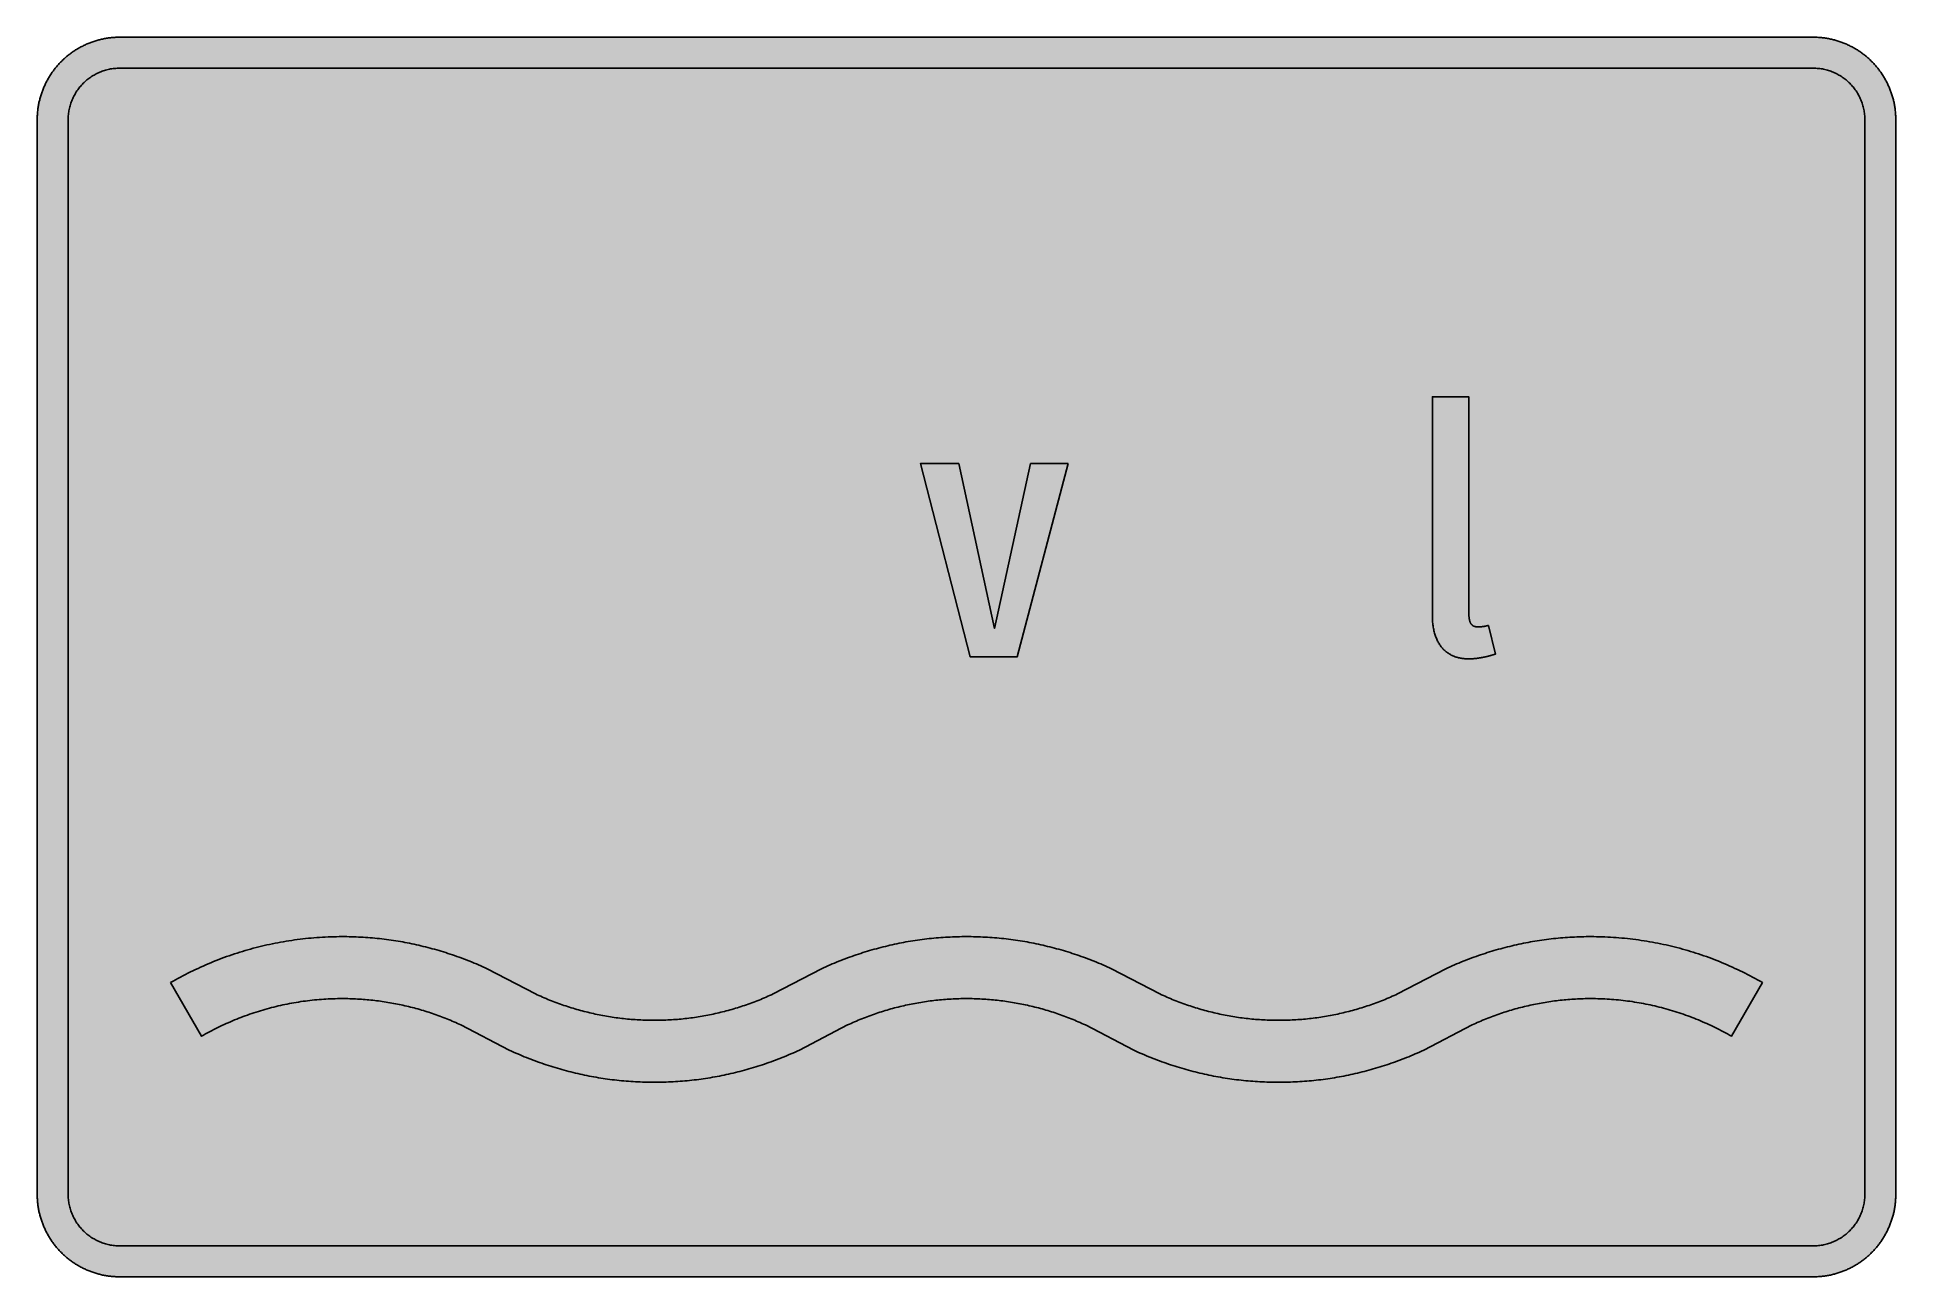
# Model space of a CAD drawing. Header units: millimetres. Extents: x 0 to 318, y 0 to 212.
import ezdxf

# ---------------------------------------------------------------- set-up
doc = ezdxf.new("R2010")
doc.units = ezdxf.units.MM

msp = doc.modelspace()

# ---------------------------------------------------------------- hatches: boundary and pattern name
for color, points in [(254, [(14.1633, 0.0536), (13.9878, 0.0533), (13.8125, 0.0559), (13.6373, 0.061), (13.462, 0.0686), (13.2893, 0.0787), (13.114, 0.0914), (12.9413, 0.1041), (12.7686, 0.1219), (12.5959, 0.1397), (12.4231, 0.16), (12.2504, 0.1829), (12.0777, 0.2057), (11.9075, 0.2337), (11.7373, 0.2616), (11.5672, 0.2921), (11.397, 0.3251), (11.2268, 0.3607), (11.0592, 0.3988), (10.8915, 0.4369), (10.7239, 0.4775), (10.5562, 0.5207), (10.3886, 0.5664), (10.2235, 0.6121), (10.0584, 0.6629), (9.8933, 0.7137), (9.7307, 0.7671), (9.5682, 0.8204), (9.4056, 0.8788), (9.2431, 0.9373), (9.083, 0.9982), (8.923, 1.0617), (8.763, 1.1252), (8.6055, 1.1938), (8.4455, 1.2624), (8.2906, 1.331), (8.1331, 1.4046), (7.9781, 1.4783), (7.8232, 1.5545), (7.6708, 1.6332), (7.5184, 1.7145), (7.366, 1.7958), (7.2161, 1.8796), (7.0663, 1.966), (6.919, 2.0523), (6.7716, 2.1438), (6.6243, 2.2352), (6.4795, 2.3266), (6.3348, 2.4232), (6.19, 2.5197), (6.0477, 2.6187), (5.908, 2.7178), (5.7683, 2.8194), (5.6286, 2.9235), (5.4915, 3.0302), (5.3543, 3.1369), (5.2197, 3.2461), (5.0851, 3.3579), (4.953, 3.4722), (4.8209, 3.5865), (4.6914, 3.7033), (4.5644, 3.8202), (4.4348, 3.9395), (4.3104, 4.0615), (4.1859, 4.1859), (4.0615, 4.3104), (3.9395, 4.4348), (3.8202, 4.5618), (3.7033, 4.6914), (3.5865, 4.8209), (3.4722, 4.953), (3.3579, 5.0851), (3.2487, 5.2197), (3.1369, 5.3543), (3.0302, 5.4915), (2.9235, 5.6286), (2.8194, 5.7683), (2.7178, 5.908), (2.6187, 6.0477), (2.5197, 6.19), (2.4232, 6.3348), (2.3266, 6.477), (2.2352, 6.6243), (2.1438, 6.7691), (2.0523, 6.9164), (1.966, 7.0663), (1.8796, 7.2161), (1.7958, 7.366), (1.7145, 7.5184), (1.6332, 7.6708), (1.5545, 7.8232), (1.4783, 7.9781), (1.4046, 8.1331), (1.331, 8.2906), (1.2598, 8.4455), (1.1913, 8.603), (1.1252, 8.763), (1.0592, 8.923), (0.9982, 9.083), (0.9373, 9.2431), (0.8763, 9.4056), (0.8204, 9.5682), (0.7645, 9.7307), (0.7112, 9.8933), (0.6604, 10.0584), (0.6121, 10.2235), (0.5639, 10.3911), (0.5207, 10.5562), (0.4775, 10.7239), (0.4343, 10.8915), (0.3962, 11.0592), (0.3607, 11.2268), (0.3251, 11.397), (0.2921, 11.5672), (0.2616, 11.7373), (0.2311, 11.9075), (0.2057, 12.0802), (0.1803, 12.2504), (0.1575, 12.4231), (0.1372, 12.5959), (0.1194, 12.7686), (0.1041, 12.9413), (0.0889, 13.1166), (0.0787, 13.2893), (0.0686, 13.4645), (0.061, 13.6373), (0.0559, 13.8125), (0.0508, 13.9878), (0.0508, 14.163), (0.0522, 197.6092), (0.0508, 197.7822), (0.0559, 197.9574), (0.061, 198.1327), (0.0686, 198.308), (0.0787, 198.4807), (0.0889, 198.6559), (0.1041, 198.8287), (0.1194, 199.0014), (0.1372, 199.1741), (0.1575, 199.3468), (0.1803, 199.5195), (0.2057, 199.6923), (0.2311, 199.8624), (0.2616, 200.0326), (0.2921, 200.2028), (0.3251, 200.373), (0.3607, 200.5432), (0.3962, 200.7108), (0.4343, 200.8784), (0.4775, 201.0461), (0.5207, 201.2137), (0.5639, 201.3814), (0.6121, 201.5465), (0.6604, 201.7116), (0.7112, 201.8767), (0.7645, 202.0392), (0.8204, 202.2018), (0.8763, 202.3643), (0.9373, 202.5269), (0.9982, 202.6869), (1.0592, 202.8469), (1.1252, 203.007), (1.1913, 203.1644), (1.2598, 203.3245), (1.331, 203.4794), (1.4046, 203.6369), (1.4783, 203.7918), (1.5545, 203.9468), (1.6332, 204.0992), (1.7145, 204.2516), (1.7958, 204.404), (1.8796, 204.5538), (1.966, 204.7037), (2.0523, 204.851), (2.1438, 204.9983), (2.2352, 205.1456), (2.3266, 205.2904), (2.4232, 205.4352), (2.5197, 205.58), (2.6187, 205.7222), (2.7178, 205.8619), (2.8194, 206.0016), (2.9235, 206.1413), (3.0302, 206.2785), (3.1369, 206.4156), (3.2487, 206.5503), (3.3579, 206.6849), (3.4722, 206.817), (3.5865, 206.949), (3.7033, 207.0786), (3.8202, 207.2056), (3.9395, 207.3351), (4.0615, 207.4596), (4.1859, 207.584), (4.3104, 207.7085), (4.4348, 207.8304), (4.5644, 207.9498), (4.6914, 208.0666), (4.8209, 208.1835), (4.953, 208.2978), (5.0851, 208.4121), (5.2197, 208.5213), (5.3543, 208.6331), (5.4915, 208.7397), (5.6286, 208.8464), (5.7683, 208.9506), (5.908, 209.0522), (6.0477, 209.1512), (6.19, 209.2503), (6.3348, 209.3468), (6.4795, 209.4433), (6.6243, 209.5348), (6.7716, 209.6262), (6.919, 209.7176), (7.0663, 209.804), (7.2161, 209.8904), (7.366, 209.9742), (7.5184, 210.0555), (7.6708, 210.1367), (7.8232, 210.2155), (7.9781, 210.2917), (8.1331, 210.3653), (8.2906, 210.439), (8.4455, 210.5101), (8.6055, 210.5787), (8.763, 210.6447), (8.923, 210.7108), (9.083, 210.7717), (9.2431, 210.8327), (9.4056, 210.8937), (9.5682, 210.9495), (9.7307, 211.0054), (9.8933, 211.0588), (10.0584, 211.1096), (10.2235, 211.1578), (10.3886, 211.2061), (10.5562, 211.2493), (10.7239, 211.2924), (10.8915, 211.3356), (11.0592, 211.3737), (11.2268, 211.4093), (11.397, 211.4448), (11.5672, 211.4779), (11.7373, 211.5083), (11.9075, 211.5388), (12.0777, 211.5642), (12.2504, 211.5896), (12.4231, 211.6125), (12.5959, 211.6328), (12.7686, 211.6506), (12.9413, 211.6658), (13.114, 211.6811), (13.2893, 211.6912), (13.462, 211.7014), (13.6373, 211.709), (13.8125, 211.7141), (13.9878, 211.7192), (14.163, 211.7192), (303.4411, 211.7203), (303.6164, 211.7192), (303.7891, 211.7141), (303.9643, 211.709), (304.1396, 211.7014), (304.3149, 211.6912), (304.4876, 211.6811), (304.6603, 211.6658), (304.8356, 211.6506), (305.0083, 211.6328), (305.181, 211.6125), (305.3512, 211.5896), (305.5239, 211.5642), (305.6941, 211.5388), (305.8668, 211.5083), (306.037, 211.4779), (306.2072, 211.4448), (306.3748, 211.4093), (306.545, 211.3737), (306.7126, 211.3356), (306.8803, 211.2924), (307.0479, 211.2493), (307.213, 211.2061), (307.3781, 211.1578), (307.5432, 211.1096), (307.7083, 211.0588), (307.8734, 211.0054), (308.036, 210.9495), (308.1985, 210.8937), (308.3611, 210.8327), (308.5211, 210.7717), (308.6811, 210.7108), (308.8411, 210.6447), (308.9986, 210.5787), (309.1561, 210.5101), (309.3136, 210.439), (309.4711, 210.3653), (309.626, 210.2917), (309.7784, 210.2155), (309.9333, 210.1367), (310.0857, 210.0555), (310.2381, 209.9742), (310.388, 209.8904), (310.5379, 209.804), (310.6852, 209.7176), (310.8325, 209.6262), (310.9798, 209.5348), (311.1246, 209.4433), (311.2694, 209.3468), (311.4116, 209.2503), (311.5539, 209.1512), (311.6961, 209.0522), (311.8358, 208.9506), (311.9755, 208.8464), (312.1127, 208.7397), (312.2473, 208.6331), (312.3844, 208.5213), (312.5165, 208.4121), (312.6511, 208.2978), (312.7807, 208.1835), (312.9128, 208.0666), (313.0398, 207.9498), (313.1668, 207.8304), (313.2938, 207.7085), (313.4182, 207.584), (313.5427, 207.4596), (313.6621, 207.3351), (313.784, 207.2056), (313.9008, 207.0786), (314.0177, 206.949), (314.132, 206.817), (314.2463, 206.6849), (314.3555, 206.5503), (314.4647, 206.4156), (314.5739, 206.2785), (314.6781, 206.1413), (314.7822, 206.0016), (314.8863, 205.8619), (314.9854, 205.7222), (315.0845, 205.58), (315.181, 205.4352), (315.275, 205.2904), (315.3689, 205.1456), (315.4604, 204.9983), (315.5493, 204.851), (315.6382, 204.7037), (315.7245, 204.5538), (315.8084, 204.404), (315.8896, 204.2516), (315.9684, 204.0992), (316.0471, 203.9468), (316.1233, 203.7918), (316.1995, 203.6369), (316.2706, 203.4794), (316.3418, 203.3245), (316.4103, 203.1644), (316.4764, 203.007), (316.5424, 202.8469), (316.6059, 202.6869), (316.6669, 202.5269), (316.7253, 202.3643), (316.7812, 202.2018), (316.8371, 202.0392), (316.8904, 201.8767), (316.9412, 201.7116), (316.9895, 201.5465), (317.0377, 201.3814), (317.0834, 201.2137), (317.1266, 201.0461), (317.1673, 200.8784), (317.2054, 200.7108), (317.2435, 200.5432), (317.2765, 200.373), (317.3095, 200.2028), (317.34, 200.0326), (317.3705, 199.8624), (317.3959, 199.6923), (317.4213, 199.5195), (317.4441, 199.3468), (317.4644, 199.1741), (317.4822, 199.0014), (317.4975, 198.8287), (317.5127, 198.6559), (317.5229, 198.4807), (317.533, 198.308), (317.5406, 198.1327), (317.5457, 197.9574), (317.5508, 197.7822), (317.5508, 197.6069), (317.5522, 14.1647), (317.5508, 13.9878), (317.5457, 13.8125), (317.5406, 13.6373), (317.533, 13.4645), (317.5229, 13.2893), (317.5127, 13.1166), (317.4975, 12.9413), (317.4822, 12.7686), (317.4644, 12.5959), (317.4441, 12.4231), (317.4213, 12.2504), (317.3959, 12.0802), (317.3705, 11.9075), (317.34, 11.7373), (317.3095, 11.5672), (317.2765, 11.397), (317.2435, 11.2268), (317.2054, 11.0592), (317.1673, 10.8915), (317.1266, 10.7239), (317.0834, 10.5562), (317.0377, 10.3911), (316.9895, 10.2235), (316.9412, 10.0584), (316.8904, 9.8933), (316.8371, 9.7307), (316.7812, 9.5682), (316.7253, 9.4056), (316.6669, 9.2431), (316.6059, 9.083), (316.5424, 8.923), (316.4764, 8.763), (316.4103, 8.603), (316.3418, 8.4455), (316.2706, 8.2906), (316.1995, 8.1331), (316.1233, 7.9781), (316.0471, 7.8232), (315.9684, 7.6708), (315.8896, 7.5184), (315.8084, 7.366), (315.7245, 7.2161), (315.6382, 7.0663), (315.5493, 6.9164), (315.4604, 6.7691), (315.3689, 6.6243), (315.275, 6.477), (315.181, 6.3348), (315.0845, 6.19), (314.9854, 6.0477), (314.8863, 5.908), (314.7822, 5.7683), (314.6781, 5.6286), (314.5739, 5.4915), (314.4647, 5.3543), (314.3555, 5.2197), (314.2463, 5.0851), (314.132, 4.953), (314.0177, 4.8209), (313.9008, 4.6914), (313.784, 4.5618), (313.6621, 4.4348), (313.5427, 4.3104), (313.4182, 4.1859), (313.2938, 4.0615), (313.1668, 3.9395), (313.0398, 3.8202), (312.9128, 3.7033), (312.7807, 3.5865), (312.6511, 3.4722), (312.5165, 3.3579), (312.3844, 3.2461), (312.2473, 3.1369), (312.1127, 3.0302), (311.9755, 2.9235), (311.8358, 2.8194), (311.6961, 2.7178), (311.5539, 2.6187), (311.4116, 2.5197), (311.2694, 2.4232), (311.1246, 2.3266), (310.9798, 2.2352), (310.8325, 2.1438), (310.6852, 2.0523), (310.5379, 1.966), (310.388, 1.8796), (310.2381, 1.7958), (310.0857, 1.7145), (309.9333, 1.6332), (309.7784, 1.5545), (309.626, 1.4783), (309.4711, 1.4046), (309.3136, 1.331), (309.1561, 1.2624), (308.9986, 1.1938), (308.8411, 1.1252), (308.6811, 1.0617), (308.5211, 0.9982), (308.3611, 0.9373), (308.1985, 0.8788), (308.036, 0.8204), (307.8734, 0.7671), (307.7083, 0.7137), (307.5432, 0.6629), (307.3781, 0.6121), (307.213, 0.5664), (307.0479, 0.5207), (306.8803, 0.4775), (306.7126, 0.4369), (306.545, 0.3988), (306.3748, 0.3607), (306.2072, 0.3251), (306.037, 0.2921), (305.8668, 0.2616), (305.6941, 0.2337), (305.5239, 0.2057), (305.3512, 0.1829), (305.181, 0.16), (305.0083, 0.1397), (304.8356, 0.1219), (304.6603, 0.1041), (304.4876, 0.0914), (304.3149, 0.0787), (304.1396, 0.0686), (303.9643, 0.061), (303.7891, 0.0559), (303.6164, 0.0533), (303.4411, 0.0533)]), (24, [(14.1633, 5.3453), (13.9344, 5.3467), (13.7084, 5.3543), (13.4849, 5.3696), (13.2613, 5.3899), (13.0378, 5.4153), (12.8194, 5.4458), (12.6009, 5.4813), (12.385, 5.522), (12.1717, 5.5702), (11.9583, 5.621), (11.7475, 5.6794), (11.5392, 5.7404), (11.3335, 5.8064), (11.1303, 5.8801), (10.9296, 5.9563), (10.729, 6.0376), (10.5334, 6.1239), (10.3378, 6.2128), (10.1473, 6.3094), (9.9593, 6.4084), (9.7714, 6.5126), (9.5885, 6.6218), (9.4082, 6.7335), (9.2304, 6.8504), (9.0576, 6.9698), (8.8849, 7.0968), (8.7173, 7.2238), (8.5522, 7.3584), (8.3896, 7.4955), (8.2321, 7.6352), (8.0772, 7.78), (7.9273, 7.9273), (7.7775, 8.0772), (7.6352, 8.2321), (7.493, 8.3922), (7.3558, 8.5522), (7.2238, 8.7173), (7.0942, 8.8875), (6.9698, 9.0576), (6.8504, 9.2329), (6.7335, 9.4107), (6.6192, 9.591), (6.5126, 9.7739), (6.4084, 9.9593), (6.3068, 10.1473), (6.2128, 10.3403), (6.1214, 10.5334), (6.035, 10.7315), (5.9538, 10.9296), (5.8776, 11.1303), (5.8064, 11.3335), (5.7404, 11.5418), (5.6769, 11.75), (5.621, 11.9583), (5.5677, 12.1717), (5.522, 12.385), (5.4813, 12.6009), (5.4432, 12.8194), (5.4127, 13.0404), (5.3873, 13.2613), (5.3696, 13.4849), (5.3543, 13.7084), (5.3467, 13.937), (5.3416, 14.163), (5.3439, 197.6092), (5.3467, 197.8355), (5.3543, 198.0616), (5.3696, 198.2851), (5.3873, 198.5086), (5.4127, 198.7321), (5.4432, 198.9506), (5.4813, 199.169), (5.522, 199.3849), (5.5677, 199.5983), (5.621, 199.8116), (5.6769, 200.0225), (5.7404, 200.2307), (5.8064, 200.4365), (5.8776, 200.6397), (5.9538, 200.8403), (6.035, 201.041), (6.1214, 201.2366), (6.2128, 201.4322), (6.3068, 201.6227), (6.4084, 201.8106), (6.5126, 201.9986), (6.6192, 202.1815), (6.7335, 202.3618), (6.8504, 202.5396), (6.9698, 202.7123), (7.0942, 202.885), (7.2238, 203.0527), (7.3558, 203.2178), (7.493, 203.3803), (7.6352, 203.5378), (7.7775, 203.6928), (7.9273, 203.8426), (8.0772, 203.9925), (8.2321, 204.1347), (8.3896, 204.277), (8.5522, 204.4141), (8.7173, 204.5462), (8.8849, 204.6757), (9.0576, 204.8002), (9.2304, 204.9196), (9.4082, 205.0364), (9.5885, 205.1507), (9.7714, 205.2574), (9.9593, 205.3615), (10.1473, 205.4631), (10.3378, 205.5571), (10.5334, 205.6486), (10.729, 205.7349), (10.9296, 205.8162), (11.1303, 205.8924), (11.3335, 205.9635), (11.5392, 206.0296), (11.7475, 206.0931), (11.9583, 206.1489), (12.1717, 206.2023), (12.385, 206.248), (12.6009, 206.2886), (12.8194, 206.3267), (13.0378, 206.3572), (13.2613, 206.3826), (13.4849, 206.4004), (13.7084, 206.4156), (13.9344, 206.4233), (14.163, 206.4283), (303.4411, 206.4286), (303.6672, 206.4233), (303.8932, 206.4156), (304.1193, 206.4004), (304.3428, 206.3826), (304.5638, 206.3572), (304.7822, 206.3267), (305.0007, 206.2886), (305.2166, 206.248), (305.4325, 206.2023), (305.6433, 206.1489), (305.8541, 206.0931), (306.0624, 206.0296), (306.2681, 205.9635), (306.4713, 205.8924), (306.6745, 205.8162), (306.8726, 205.7349), (307.0708, 205.6486), (307.2638, 205.5571), (307.4543, 205.4631), (307.6448, 205.3615), (307.8302, 205.2574), (308.0131, 205.1507), (308.1934, 205.0364), (308.3712, 204.9196), (308.5465, 204.8002), (308.7167, 204.6757), (308.8843, 204.5462), (309.0494, 204.4141), (309.212, 204.277), (309.3695, 204.1347), (309.5244, 203.9925), (309.6768, 203.8426), (309.8241, 203.6928), (309.9689, 203.5378), (310.1086, 203.3803), (310.2458, 203.2178), (310.3778, 203.0527), (310.5074, 202.885), (310.6318, 202.7123), (310.7538, 202.5396), (310.8706, 202.3618), (310.9824, 202.1815), (311.0916, 201.9986), (311.1957, 201.8106), (311.2948, 201.6227), (311.3888, 201.4322), (311.4802, 201.2366), (311.5666, 201.041), (311.6478, 200.8403), (311.724, 200.6397), (311.7952, 200.4365), (311.8637, 200.2307), (311.9247, 200.0225), (311.9806, 199.8116), (312.0339, 199.5983), (312.0796, 199.3849), (312.1203, 199.169), (312.1584, 198.9506), (312.1889, 198.7321), (312.2143, 198.5086), (312.2346, 198.2851), (312.2473, 198.0616), (312.2574, 197.8355), (312.26, 197.6069), (312.2605, 14.1647), (312.2574, 13.937), (312.2473, 13.7084), (312.2346, 13.4849), (312.2143, 13.2613), (312.1889, 13.0404), (312.1584, 12.8194), (312.1203, 12.6009), (312.0796, 12.385), (312.0339, 12.1717), (311.9806, 11.9583), (311.9247, 11.75), (311.8637, 11.5418), (311.7952, 11.3335), (311.724, 11.1303), (311.6478, 10.9296), (311.5666, 10.7315), (311.4802, 10.5334), (311.3888, 10.3403), (311.2948, 10.1473), (311.1957, 9.9593), (311.0916, 9.7739), (310.9824, 9.591), (310.8706, 9.4107), (310.7538, 9.2329), (310.6318, 9.0576), (310.5074, 8.8875), (310.3778, 8.7173), (310.2458, 8.5522), (310.1086, 8.3922), (309.9689, 8.2321), (309.8241, 8.0772), (309.6768, 7.9273), (309.5244, 7.78), (309.3695, 7.6352), (309.212, 7.4955), (309.0494, 7.3584), (308.8843, 7.2238), (308.7167, 7.0968), (308.5465, 6.9698), (308.3712, 6.8504), (308.1934, 6.7335), (308.0131, 6.6218), (307.8302, 6.5126), (307.6448, 6.4084), (307.4543, 6.3094), (307.2638, 6.2128), (307.0708, 6.1239), (306.8726, 6.0376), (306.6745, 5.9563), (306.4713, 5.8801), (306.2681, 5.8064), (306.0624, 5.7404), (305.8541, 5.6794), (305.6433, 5.621), (305.4325, 5.5702), (305.2166, 5.522), (305.0007, 5.4813), (304.7822, 5.4458), (304.5638, 5.4153), (304.3428, 5.3899), (304.1193, 5.3696), (303.8932, 5.3543), (303.6672, 5.3467), (303.4411, 5.3442)]), (254, [(247.971, 111.283), (247.937, 111.2723), (247.904, 111.2647), (247.8735, 111.2571), (247.8405, 111.2469), (247.8075, 111.2393), (247.777, 111.2317), (247.744, 111.2241), (247.7135, 111.2164), (247.683, 111.2088), (247.6525, 111.2012), (247.6195, 111.1936), (247.589, 111.1885), (247.5586, 111.1809), (247.5281, 111.1758), (247.4976, 111.1682), (247.4697, 111.1631), (247.4392, 111.1555), (247.4087, 111.1504), (247.3808, 111.1453), (247.3503, 111.1377), (247.3223, 111.1326), (247.2919, 111.1275), (247.2639, 111.1225), (247.2334, 111.1174), (247.2055, 111.1123), (247.1776, 111.1098), (247.1496, 111.1047), (247.1217, 111.0996), (247.0937, 111.0945), (247.0658, 111.092), (247.0379, 111.0869), (247.0099, 111.0844), (246.982, 111.0793), (246.954, 111.0767), (246.9286, 111.0742), (246.9007, 111.0691), (246.8728, 111.0666), (246.8474, 111.064), (246.8194, 111.0615), (246.794, 111.059), (246.7686, 111.0564), (246.7407, 111.0539), (246.7153, 111.0513), (246.6899, 111.0488), (246.6645, 111.0463), (246.6365, 111.0437), (246.6111, 111.0437), (246.5857, 111.0412), (246.5603, 111.0386), (246.5349, 111.0386), (246.5095, 111.0361), (246.4841, 111.0361), (246.4613, 111.0336), (246.4359, 111.0336), (246.4105, 111.0336), (246.3851, 111.031), (246.3622, 111.031), (246.3368, 111.031), (246.3114, 111.0285), (246.2886, 111.0285), (246.2632, 111.0285), (246.2403, 111.0285), (246.2149, 111.0285), (246.192, 111.0285), (246.1412, 111.0285), (246.093, 111.031), (246.0447, 111.031), (245.9965, 111.0336), (245.9507, 111.0386), (245.9025, 111.0437), (245.8593, 111.0488), (245.8136, 111.0539), (245.7704, 111.0615), (245.7272, 111.0691), (245.6866, 111.0793), (245.6459, 111.0894), (245.6053, 111.0996), (245.5647, 111.1123), (245.5266, 111.125), (245.4885, 111.1402), (245.4529, 111.1555), (245.4148, 111.1707), (245.3792, 111.1885), (245.3462, 111.2088), (245.3132, 111.2291), (245.2802, 111.2495), (245.2472, 111.2723), (245.2167, 111.2952), (245.1862, 111.3206), (245.1557, 111.3485), (245.1278, 111.3765), (245.0973, 111.4044), (245.0719, 111.4349), (245.044, 111.4679), (245.0186, 111.5009), (244.9932, 111.5365), (244.9703, 111.572), (244.9474, 111.6101), (244.9246, 111.6508), (244.9017, 111.6914), (244.8814, 111.7346), (244.8611, 111.7778), (244.8408, 111.8235), (244.823, 111.8718), (244.8052, 111.92), (244.7874, 111.9708), (244.7722, 112.0242), (244.7544, 112.08), (244.7417, 112.1359), (244.7265, 112.1918), (244.7138, 112.2528), (244.7011, 112.3137), (244.6884, 112.3772), (244.6782, 112.4433), (244.668, 112.5093), (244.6579, 112.5804), (244.6503, 112.6515), (244.6426, 112.7227), (244.635, 112.7989), (244.6274, 112.8751), (244.6223, 112.9538), (244.6172, 113.0351), (244.6147, 113.1189), (244.6096, 113.2053), (244.6071, 113.2916), (244.6071, 113.3831), (244.6045, 113.4745), (244.6045, 113.5685), (244.6059, 150.337), (238.3825, 150.337), (238.3825, 113.0621), (238.3841, 112.809), (238.3892, 112.5652), (238.3993, 112.3239), (238.4146, 112.0877), (238.4323, 111.8565), (238.4527, 111.6279), (238.4781, 111.4069), (238.5085, 111.1885), (238.5416, 110.9751), (238.5771, 110.7669), (238.6178, 110.5637), (238.6609, 110.3655), (238.7092, 110.17), (238.76, 109.9795), (238.8133, 109.794), (238.8692, 109.6137), (238.9302, 109.4359), (238.9937, 109.2632), (239.0623, 109.0955), (239.1308, 108.9304), (239.2045, 108.7704), (239.2807, 108.6155), (239.3594, 108.4656), (239.4433, 108.3183), (239.5271, 108.1761), (239.616, 108.0364), (239.7049, 107.9017), (239.7989, 107.7722), (239.8954, 107.6452), (239.9944, 107.5233), (240.096, 107.4039), (240.1976, 107.2896), (240.3043, 107.1804), (240.4135, 107.0737), (240.5253, 106.9696), (240.6371, 106.8705), (240.7539, 106.7765), (240.8707, 106.6851), (240.9901, 106.5987), (241.112, 106.5149), (241.2365, 106.4362), (241.3635, 106.36), (241.4905, 106.2863), (241.62, 106.2177), (241.7521, 106.1517), (241.8867, 106.0907), (242.0214, 106.0323), (242.1585, 105.979), (242.2982, 105.9282), (242.4379, 105.8799), (242.5802, 105.8367), (242.7224, 105.7961), (242.8672, 105.758), (243.0145, 105.725), (243.1618, 105.6945), (243.3091, 105.6665), (243.459, 105.6437), (243.6114, 105.6234), (243.7638, 105.6056), (243.9162, 105.5929), (244.0711, 105.5802), (244.2261, 105.5726), (244.3836, 105.5675), (244.541, 105.5675), (244.6122, 105.5675), (244.6833, 105.5675), (244.7544, 105.57), (244.8281, 105.57), (244.8992, 105.5726), (244.9703, 105.5751), (245.0414, 105.5776), (245.1125, 105.5827), (245.1837, 105.5853), (245.2548, 105.5903), (245.3284, 105.5954), (245.3996, 105.6005), (245.4707, 105.6056), (245.5418, 105.6107), (245.6129, 105.6183), (245.684, 105.6259), (245.7577, 105.631), (245.8288, 105.6386), (245.8999, 105.6488), (245.9711, 105.6564), (246.0422, 105.6665), (246.1158, 105.6742), (246.187, 105.6843), (246.2581, 105.6945), (246.3317, 105.7046), (246.4029, 105.7173), (246.474, 105.7275), (246.5476, 105.7402), (246.6188, 105.7504), (246.6899, 105.7631), (246.7635, 105.7758), (246.8347, 105.791), (246.9058, 105.8037), (246.9794, 105.8164), (247.0506, 105.8316), (247.1242, 105.8469), (247.1953, 105.8621), (247.269, 105.8774), (247.3401, 105.8926), (247.4138, 105.9078), (247.4849, 105.9256), (247.5586, 105.9409), (247.6322, 105.9586), (247.7033, 105.9764), (247.777, 105.9942), (247.8507, 106.012), (247.9218, 106.0298), (247.9954, 106.0501), (248.0691, 106.0679), (248.1428, 106.0882), (248.2164, 106.1085), (248.2901, 106.1288), (248.3612, 106.1491), (248.4349, 106.1695), (248.5085, 106.1898), (248.5822, 106.2126), (248.6558, 106.233), (248.7295, 106.2558), (248.8057, 106.2761), (248.8794, 106.299), (248.953, 106.3219), (249.0267, 106.3447), (249.1003, 106.3701), (249.1765, 106.393)]), (254, [(176.1518, 138.9059), (169.7383, 138.9059), (163.5788, 110.7761), (157.4835, 138.9059), (150.9434, 138.9059), (159.4513, 105.8869), (167.4537, 105.8869)]), (254, [(22.8353, 50.2899), (23.2537, 50.5282), (23.6728, 50.7644), (24.0944, 50.9956), (24.5186, 51.2242), (24.9453, 51.4502), (25.3721, 51.6712), (25.7988, 51.8897), (26.2306, 52.103), (26.6624, 52.3138), (27.0942, 52.5221), (27.5311, 52.7253), (27.9654, 52.9234), (28.4048, 53.119), (28.8442, 53.3121), (29.2837, 53.5026), (29.7256, 53.6854), (30.1701, 53.8683), (30.6146, 54.0461), (31.0617, 54.2188), (31.5087, 54.389), (31.9583, 54.5567), (32.4079, 54.7192), (32.86, 54.8792), (33.3121, 55.0342), (33.7642, 55.1866), (34.2189, 55.3339), (34.6761, 55.4787), (35.1333, 55.6209), (35.5905, 55.7555), (36.0502, 55.8902), (36.5125, 56.0197), (36.9722, 56.1442), (37.4345, 56.2661), (37.8993, 56.3855), (38.3642, 56.4998), (38.829, 56.609), (39.2938, 56.7157), (39.7612, 56.8198), (40.2311, 56.9189), (40.6984, 57.0128), (41.1683, 57.1043), (41.6382, 57.1932), (42.1107, 57.277), (42.5831, 57.3583), (43.0555, 57.4345), (43.528, 57.5056), (44.003, 57.5742), (44.4779, 57.6377), (44.9529, 57.6986), (45.4279, 57.7571), (45.9054, 57.8104), (46.3829, 57.8587), (46.8605, 57.9044), (47.338, 57.945), (47.818, 57.9831), (48.2956, 58.0161), (48.7756, 58.0441), (49.2557, 58.072), (49.7383, 58.0923), (50.2183, 58.1101), (50.6984, 58.1254), (51.181, 58.133), (51.6636, 58.1406), (52.1437, 58.1431), (52.545, 58.1406), (52.9463, 58.1355), (53.3476, 58.1304), (53.7489, 58.1203), (54.1477, 58.1076), (54.549, 58.0923), (54.9478, 58.0746), (55.3491, 58.0542), (55.7479, 58.0314), (56.1467, 58.006), (56.5455, 57.9755), (56.9443, 57.945), (57.343, 57.912), (57.7418, 57.8739), (58.1381, 57.8358), (58.5368, 57.7926), (58.9331, 57.7469), (59.3293, 57.7012), (59.7256, 57.6504), (60.1218, 57.597), (60.5155, 57.5412), (60.9117, 57.4827), (61.3054, 57.4218), (61.6991, 57.3583), (62.0928, 57.2922), (62.4865, 57.2237), (62.8777, 57.15), (63.2689, 57.0763), (63.6626, 57.0001), (64.0512, 56.9214), (64.4423, 56.8376), (64.8335, 56.7538), (65.2221, 56.6649), (65.6107, 56.576), (65.9968, 56.482), (66.3854, 56.3855), (66.7715, 56.2889), (67.1576, 56.1873), (67.5437, 56.0832), (67.9272, 55.9765), (68.3108, 55.8698), (68.6943, 55.7581), (69.0778, 55.6438), (69.4588, 55.5269), (69.8398, 55.4076), (70.2208, 55.2856), (70.5993, 55.1612), (70.9778, 55.0342), (71.3562, 54.9046), (71.7321, 54.7726), (72.1106, 54.6379), (72.484, 54.5008), (72.8599, 54.3611), (73.2333, 54.2188), (73.6067, 54.0715), (73.9775, 53.9242), (74.3483, 53.7743), (74.7192, 53.6219), (75.0875, 53.467), (75.4558, 53.3095), (75.8215, 53.147), (76.1898, 52.9844), (76.5531, 52.8193), (76.9188, 52.6517), (85.174, 48.3552), (85.471, 48.2168), (85.7707, 48.0797), (86.0704, 47.9476), (86.3702, 47.8155), (86.6724, 47.686), (86.9747, 47.559), (87.2795, 47.432), (87.5817, 47.31), (87.8865, 47.1881), (88.1913, 47.0687), (88.4987, 46.9519), (88.806, 46.8376), (89.1134, 46.7258), (89.4207, 46.6141), (89.7306, 46.5074), (90.0405, 46.4007), (90.3503, 46.2966), (90.6602, 46.195), (90.9726, 46.0934), (91.2851, 45.9969), (91.5975, 45.9003), (91.9099, 45.8064), (92.2249, 45.7175), (92.5398, 45.626), (92.8548, 45.5397), (93.1697, 45.4558), (93.4872, 45.372), (93.8047, 45.2933), (94.1222, 45.2145), (94.4397, 45.1383), (94.7572, 45.0647), (95.0773, 44.991), (95.3948, 44.9224), (95.7148, 44.8539), (96.0349, 44.7904), (96.3574, 44.7269), (96.6775, 44.6659), (97.0001, 44.6075), (97.3201, 44.5491), (97.6427, 44.4957), (97.9653, 44.4424), (98.2904, 44.3941), (98.613, 44.3459), (98.9381, 44.3001), (99.2607, 44.257), (99.5858, 44.2163), (99.9109, 44.1757), (100.236, 44.1401), (100.5611, 44.1046), (100.8863, 44.0715), (101.2139, 44.0436), (101.539, 44.0157), (101.8667, 43.9877), (102.1944, 43.9649), (102.5195, 43.9445), (102.8471, 43.9242), (103.1748, 43.909), (103.5025, 43.8937), (103.8301, 43.881), (104.1603, 43.8709), (104.488, 43.8633), (104.8156, 43.8582), (105.1458, 43.8531), (105.4735, 43.8531), (105.8012, 43.8531), (106.1314, 43.8582), (106.459, 43.8633), (106.7867, 43.8709), (107.1169, 43.881), (107.4445, 43.8937), (107.7722, 43.909), (108.0999, 43.9242), (108.4275, 43.9445), (108.7526, 43.9649), (109.0803, 43.9877), (109.408, 44.0157), (109.7331, 44.0436), (110.0582, 44.0715), (110.3859, 44.1046), (110.711, 44.1401), (111.0361, 44.1757), (111.3612, 44.2163), (111.6863, 44.257), (112.0089, 44.3001), (112.334, 44.3459), (112.6566, 44.3941), (112.9792, 44.4424), (113.3043, 44.4957), (113.6244, 44.5491), (113.9469, 44.6075), (114.2695, 44.6659), (114.5896, 44.7269), (114.9121, 44.7904), (115.2322, 44.8539), (115.5522, 44.9224), (115.8697, 44.991), (116.1898, 45.0647), (116.5073, 45.1383), (116.8248, 45.2145), (117.1423, 45.2933), (117.4598, 45.372), (117.7747, 45.4558), (118.0922, 45.5397), (118.4072, 45.626), (118.7221, 45.7175), (119.0346, 45.8064), (119.3495, 45.9003), (119.6619, 45.9969), (119.9744, 46.0934), (120.2868, 46.195), (120.5967, 46.2966), (120.9065, 46.4007), (121.2164, 46.5074), (121.5263, 46.6141), (121.8336, 46.7258), (122.141, 46.8376), (122.4483, 46.9519), (122.7557, 47.0687), (123.0605, 47.1881), (123.3653, 47.31), (123.6701, 47.432), (123.9723, 47.559), (124.2746, 47.686), (124.5768, 47.8155), (124.8766, 47.9476), (125.1763, 48.0797), (125.476, 48.2168), (125.7757, 48.354), (134.0294, 52.6517), (134.3914, 52.8193), (134.7572, 52.9844), (135.1229, 53.147), (135.4912, 53.3095), (135.8595, 53.467), (136.2278, 53.6219), (136.5987, 53.7743), (136.9695, 53.9242), (137.3403, 54.0715), (137.7137, 54.2188), (138.0871, 54.3611), (138.4605, 54.5008), (138.8364, 54.6379), (139.2123, 54.7726), (139.5908, 54.9046), (139.9667, 55.0342), (140.3477, 55.1612), (140.7262, 55.2856), (141.1072, 55.4076), (141.4882, 55.5269), (141.8692, 55.6438), (142.2502, 55.7581), (142.6337, 55.8698), (143.0198, 55.9765), (143.4033, 56.0832), (143.7894, 56.1873), (144.1755, 56.2889), (144.5616, 56.3855), (144.9476, 56.482), (145.3363, 56.576), (145.7249, 56.6649), (146.1135, 56.7538), (146.5047, 56.8376), (146.8933, 56.9214), (147.2844, 57.0001), (147.6756, 57.0763), (148.0668, 57.15), (148.4605, 57.2237), (148.8542, 57.2922), (149.2479, 57.3583), (149.6416, 57.4218), (150.0353, 57.4827), (150.429, 57.5412), (150.8252, 57.597), (151.2214, 57.6504), (151.6177, 57.7012), (152.0139, 57.7469), (152.4102, 57.7926), (152.8064, 57.8358), (153.2052, 57.8739), (153.604, 57.912), (154.0002, 57.945), (154.399, 57.9755), (154.7978, 58.006), (155.1991, 58.0314), (155.5979, 58.0542), (155.9966, 58.0746), (156.398, 58.0923), (156.7967, 58.1076), (157.1981, 58.1203), (157.5968, 58.1304), (157.9982, 58.1355), (158.3995, 58.1406), (158.8008, 58.1431), (159.2021, 58.1406), (159.6034, 58.1355), (160.0048, 58.1304), (160.4035, 58.1203), (160.8049, 58.1076), (161.2062, 58.0923), (161.605, 58.0746), (162.0063, 58.0542), (162.4051, 58.0314), (162.8038, 58.006), (163.2026, 57.9755), (163.6014, 57.945), (164.0002, 57.912), (164.3964, 57.8739), (164.7952, 57.8358), (165.1914, 57.7926), (165.5902, 57.7469), (165.9865, 57.7012), (166.3827, 57.6504), (166.7764, 57.597), (167.1726, 57.5412), (167.5689, 57.4827), (167.9626, 57.4218), (168.3563, 57.3583), (168.75, 57.2922), (169.1437, 57.2237), (169.5348, 57.15), (169.926, 57.0763), (170.3172, 57.0001), (170.7083, 56.9214), (171.0995, 56.8376), (171.4881, 56.7538), (171.8793, 56.6649), (172.2679, 56.576), (172.654, 56.482), (173.0426, 56.3855), (173.4287, 56.2889), (173.8147, 56.1873), (174.2008, 56.0832), (174.5844, 55.9765), (174.9679, 55.8698), (175.3514, 55.7581), (175.735, 55.6438), (176.116, 55.5269), (176.497, 55.4076), (176.878, 55.2856), (177.2564, 55.1612), (177.6349, 55.0342), (178.0134, 54.9046), (178.3893, 54.7726), (178.7652, 54.6379), (179.1411, 54.5008), (179.517, 54.3611), (179.8904, 54.2188), (180.2638, 54.0715), (180.6346, 53.9242), (181.0055, 53.7743), (181.3763, 53.6219), (181.7446, 53.467), (182.1129, 53.3095), (182.4787, 53.147), (182.847, 52.9844), (183.2102, 52.8193), (183.576, 52.6517), (191.83, 48.3552), (192.1281, 48.2168), (192.4253, 48.0797), (192.7276, 47.9476), (193.0273, 47.8155), (193.3296, 47.686), (193.6318, 47.559), (193.9341, 47.432), (194.2389, 47.31), (194.5437, 47.1881), (194.8485, 47.0687), (195.1558, 46.9519), (195.4632, 46.8376), (195.7705, 46.7258), (196.0778, 46.6141), (196.3877, 46.5074), (196.6976, 46.4007), (197.0075, 46.2966), (197.3174, 46.195), (197.6298, 46.0934), (197.9422, 45.9969), (198.2546, 45.9003), (198.567, 45.8064), (198.882, 45.7175), (199.197, 45.626), (199.5119, 45.5397), (199.8269, 45.4558), (200.1444, 45.372), (200.4619, 45.2933), (200.7794, 45.2145), (201.0969, 45.1383), (201.4144, 45.0647), (201.7344, 44.991), (202.0519, 44.9224), (202.372, 44.8539), (202.692, 44.7904), (203.0146, 44.7269), (203.3346, 44.6659), (203.6572, 44.6075), (203.9772, 44.5491), (204.2998, 44.4957), (204.6224, 44.4424), (204.9475, 44.3941), (205.2701, 44.3459), (205.5927, 44.3001), (205.9178, 44.257), (206.2429, 44.2163), (206.568, 44.1757), (206.8932, 44.1401), (207.2183, 44.1046), (207.5434, 44.0715), (207.8711, 44.0436), (208.1962, 44.0157), (208.5238, 43.9877), (208.849, 43.9649), (209.1766, 43.9445), (209.5043, 43.9242), (209.8319, 43.909), (210.1596, 43.8937), (210.4873, 43.881), (210.8149, 43.8709), (211.1451, 43.8633), (211.4728, 43.8582), (211.8004, 43.8531), (212.1306, 43.8531), (212.4583, 43.8531), (212.786, 43.8582), (213.1162, 43.8633), (213.4438, 43.8709), (213.7715, 43.881), (214.0991, 43.8937), (214.4268, 43.909), (214.7545, 43.9242), (215.0821, 43.9445), (215.4098, 43.9649), (215.7374, 43.9877), (216.0626, 44.0157), (216.3902, 44.0436), (216.7153, 44.0715), (217.043, 44.1046), (217.3681, 44.1401), (217.6932, 44.1757), (218.0184, 44.2163), (218.3435, 44.257), (218.6661, 44.3001), (218.9912, 44.3459), (219.3138, 44.3941), (219.6363, 44.4424), (219.9589, 44.4957), (220.2815, 44.5491), (220.6041, 44.6075), (220.9267, 44.6659), (221.2467, 44.7269), (221.5667, 44.7904), (221.8893, 44.8539), (222.2068, 44.9224), (222.5269, 44.991), (222.8469, 45.0647), (223.1644, 45.1383), (223.4819, 45.2145), (223.7994, 45.2933), (224.1169, 45.372), (224.4319, 45.4558), (224.7494, 45.5397), (225.0643, 45.626), (225.3793, 45.7175), (225.6917, 45.8064), (226.0067, 45.9003), (226.3191, 45.9969), (226.6315, 46.0934), (226.9414, 46.195), (227.2538, 46.2966), (227.5637, 46.4007), (227.8736, 46.5074), (228.1834, 46.6141), (228.4908, 46.7258), (228.7981, 46.8376), (229.1055, 46.9519), (229.4103, 47.0687), (229.7176, 47.1881), (230.0224, 47.31), (230.3247, 47.432), (230.6295, 47.559), (230.9317, 47.686), (231.2314, 47.8155), (231.5337, 47.9476), (231.8334, 48.0797), (232.1331, 48.2168), (232.4303, 48.354), (240.6855, 52.6517), (241.0485, 52.8193), (241.4143, 52.9844), (241.7801, 53.147), (242.1458, 53.3095), (242.5141, 53.467), (242.885, 53.6219), (243.2533, 53.7743), (243.6241, 53.9242), (243.9975, 54.0715), (244.3709, 54.2188), (244.7442, 54.3611), (245.1176, 54.5008), (245.4935, 54.6379), (245.8695, 54.7726), (246.2454, 54.9046), (246.6238, 55.0342), (247.0023, 55.1612), (247.3833, 55.2856), (247.7618, 55.4076), (248.1428, 55.5269), (248.5263, 55.6438), (248.9073, 55.7581), (249.2908, 55.8698), (249.6744, 55.9765), (250.0605, 56.0832), (250.444, 56.1873), (250.8301, 56.2889), (251.2187, 56.3855), (251.6048, 56.482), (251.9934, 56.576), (252.382, 56.6649), (252.7706, 56.7538), (253.1593, 56.8376), (253.5504, 56.9214), (253.9416, 57.0001), (254.3327, 57.0763), (254.7239, 57.15), (255.1176, 57.2237), (255.5113, 57.2922), (255.9025, 57.3583), (256.2987, 57.4218), (256.6924, 57.4827), (257.0861, 57.5412), (257.4823, 57.597), (257.8786, 57.6504), (258.2748, 57.7012), (258.6711, 57.7469), (259.0673, 57.7926), (259.4635, 57.8358), (259.8623, 57.8739), (260.2611, 57.912), (260.6573, 57.945), (261.0561, 57.9755), (261.4549, 58.006), (261.8537, 58.0314), (262.255, 58.0542), (262.6538, 58.0746), (263.0551, 58.0923), (263.4539, 58.1076), (263.8552, 58.1203), (264.2565, 58.1304), (264.6553, 58.1355), (265.0566, 58.1406), (265.4579, 58.1431), (265.9405, 58.1406), (266.4231, 58.133), (266.9032, 58.1254), (267.3858, 58.1101), (267.8659, 58.0923), (268.3459, 58.072), (268.826, 58.0441), (269.306, 58.0161), (269.7861, 57.9831), (270.2636, 57.945), (270.7437, 57.9044), (271.2212, 57.8587), (271.6987, 57.8104), (272.1737, 57.7571), (272.6512, 57.6986), (273.1262, 57.6377), (273.6012, 57.5742), (274.0762, 57.5056), (274.5486, 57.4345), (275.021, 57.3583), (275.4935, 57.277), (275.9634, 57.1932), (276.4358, 57.1043), (276.9057, 57.0128), (277.3731, 56.9189), (277.8404, 56.8198), (278.3078, 56.7157), (278.7752, 56.609), (279.24, 56.4998), (279.7048, 56.3855), (280.1671, 56.2661), (280.6319, 56.1442), (281.0916, 56.0197), (281.5514, 55.8902), (282.0111, 55.7555), (282.4709, 55.6209), (282.9281, 55.4787), (283.3827, 55.3339), (283.8374, 55.1866), (284.292, 55.0342), (284.7442, 54.8792), (285.1963, 54.7192), (285.6459, 54.5567), (286.0954, 54.389), (286.5425, 54.2188), (286.9895, 54.0461), (287.434, 53.8683), (287.876, 53.6854), (288.3179, 53.5026), (288.7599, 53.3121), (289.1993, 53.119), (289.6362, 52.9234), (290.0731, 52.7253), (290.5074, 52.5221), (290.9418, 52.3138), (291.3736, 52.103), (291.8028, 51.8897), (292.2321, 51.6712), (292.6588, 51.4502), (293.0855, 51.2242), (293.5072, 50.9956), (293.9313, 50.7644), (294.3504, 50.5282), (294.7695, 50.2895), (289.4789, 41.1244), (289.1333, 41.3182), (288.7904, 41.5138), (288.4449, 41.7017), (288.097, 41.8897), (287.749, 42.0751), (287.3985, 42.2554), (287.0479, 42.4358), (286.6949, 42.611), (286.3418, 42.7838), (285.9862, 42.9514), (285.6281, 43.119), (285.2725, 43.2841), (284.9118, 43.4442), (284.5537, 43.6016), (284.1904, 43.7566), (283.8298, 43.909), (283.4665, 44.0563), (283.1008, 44.2011), (282.735, 44.3459), (282.3693, 44.4856), (282.001, 44.6202), (281.6327, 44.7548), (281.2618, 44.8843), (280.891, 45.0139), (280.5201, 45.1358), (280.1468, 45.2577), (279.7734, 45.3771), (279.3975, 45.4914), (279.0241, 45.6032), (278.6456, 45.7124), (278.2697, 45.8191), (277.8912, 45.9232), (277.5128, 46.0223), (277.1318, 46.1188), (276.7508, 46.2128), (276.3698, 46.3042), (275.9888, 46.3906), (275.6052, 46.4744), (275.2217, 46.5557), (274.8382, 46.6344), (274.4521, 46.7106), (274.0685, 46.7817), (273.6825, 46.8503), (273.2938, 46.9163), (272.9078, 46.9773), (272.5191, 47.0383), (272.1305, 47.0941), (271.7419, 47.1475), (271.3533, 47.1957), (270.9621, 47.2415), (270.571, 47.2872), (270.1798, 47.3253), (269.7886, 47.3634), (269.3975, 47.3964), (269.0038, 47.4269), (268.6126, 47.4548), (268.2189, 47.4802), (267.8252, 47.5005), (267.4315, 47.5183), (267.0378, 47.5336), (266.6441, 47.5437), (266.2479, 47.5513), (265.8542, 47.5564), (265.4579, 47.559), (265.1303, 47.5564), (264.8001, 47.5539), (264.4724, 47.5488), (264.1448, 47.5412), (263.8171, 47.531), (263.4894, 47.5183), (263.1618, 47.5031), (262.8341, 47.4878), (262.5065, 47.4675), (262.1788, 47.4472), (261.8511, 47.4243), (261.526, 47.3964), (261.1984, 47.3685), (260.8732, 47.3405), (260.5481, 47.3075), (260.2205, 47.2719), (259.8953, 47.2364), (259.5702, 47.1957), (259.2476, 47.1551), (258.9225, 47.1119), (258.5974, 47.0662), (258.2748, 47.0179), (257.9522, 46.9697), (257.6297, 46.9163), (257.3071, 46.863), (256.9845, 46.8046), (256.6645, 46.7462), (256.3419, 46.6852), (256.0218, 46.6217), (255.7018, 46.5582), (255.3818, 46.4896), (255.0617, 46.421), (254.7442, 46.3499), (254.4242, 46.2737), (254.1067, 46.1975), (253.7892, 46.1213), (253.4717, 46.04), (253.1567, 45.9562), (252.8418, 45.8724), (252.5243, 45.786), (252.2118, 45.6971), (251.8969, 45.6057), (251.5845, 45.5117), (251.2695, 45.4152), (250.9571, 45.3187), (250.6472, 45.2196), (250.3348, 45.1155), (250.0249, 45.0113), (249.715, 44.9072), (249.4077, 44.798), (249.0978, 44.6862), (248.7905, 44.5745), (248.4831, 44.4602), (248.1783, 44.3433), (247.8735, 44.2239), (247.5687, 44.102), (247.2639, 43.9801), (246.9591, 43.8531), (246.6569, 43.7261), (246.3571, 43.5966), (246.0549, 43.4645), (245.7552, 43.3324), (245.4554, 43.1952), (245.1583, 43.0581), (236.9055, 38.7639), (236.54, 38.5953), (236.1743, 38.4277), (235.8085, 38.2651), (235.4402, 38.1051), (235.0745, 37.9476), (234.7036, 37.7901), (234.3353, 37.6377), (233.9645, 37.4879), (233.5911, 37.3405), (233.2177, 37.1958), (232.8443, 37.0535), (232.471, 36.9113), (232.095, 36.7741), (231.7191, 36.6395), (231.3407, 36.5074), (230.9647, 36.3779), (230.5863, 36.2509), (230.2053, 36.1264), (229.8268, 36.0045), (229.4433, 35.8851), (229.0623, 35.7683), (228.6813, 35.654), (228.2977, 35.5448), (227.9142, 35.4355), (227.5281, 35.3289), (227.142, 35.2247), (226.756, 35.1257), (226.3699, 35.0266), (225.9838, 34.9301), (225.5952, 34.8386), (225.2066, 34.7472), (224.8179, 34.6608), (224.4268, 34.5745), (224.0382, 34.4932), (223.647, 34.4119), (223.2558, 34.3357), (222.8647, 34.2621), (222.471, 34.1884), (222.0773, 34.1198), (221.6836, 34.0538), (221.2899, 33.9903), (220.8962, 33.9293), (220.5025, 33.8709), (220.1062, 33.815), (219.71, 33.7617), (219.3138, 33.7109), (218.9175, 33.6652), (218.5213, 33.6194), (218.125, 33.5763), (217.7263, 33.5382), (217.3275, 33.5001), (216.9312, 33.467), (216.5325, 33.4366), (216.1337, 33.4061), (215.7324, 33.3807), (215.3336, 33.3578), (214.9348, 33.3375), (214.5335, 33.3197), (214.1347, 33.3045), (213.7334, 33.2918), (213.3321, 33.2816), (212.9307, 33.2765), (212.532, 33.2715), (212.1306, 33.2689), (211.7293, 33.2715), (211.328, 33.2765), (210.9267, 33.2816), (210.5254, 33.2918), (210.1266, 33.3045), (209.7253, 33.3197), (209.3265, 33.3375), (208.9252, 33.3578), (208.5264, 33.3807), (208.1276, 33.4061), (207.7288, 33.4366), (207.33, 33.467), (206.9313, 33.5001), (206.535, 33.5382), (206.1362, 33.5763), (205.74, 33.6194), (205.3412, 33.6652), (204.945, 33.7109), (204.5487, 33.7617), (204.155, 33.815), (203.7588, 33.8709), (203.3626, 33.9293), (202.9689, 33.9903), (202.5752, 34.0538), (202.1815, 34.1198), (201.7903, 34.1884), (201.3966, 34.2621), (201.0054, 34.3357), (200.6143, 34.4119), (200.2231, 34.4932), (199.832, 34.5745), (199.4433, 34.6608), (199.0522, 34.7472), (198.6661, 34.8386), (198.2775, 34.9301), (197.8889, 35.0266), (197.5028, 35.1257), (197.1167, 35.2247), (196.7306, 35.3289), (196.3471, 35.4355), (195.9635, 35.5448), (195.58, 35.654), (195.1965, 35.7683), (194.8155, 35.8851), (194.4345, 36.0045), (194.0535, 36.1264), (193.675, 36.2509), (193.2965, 36.3779), (192.9181, 36.5074), (192.5422, 36.6395), (192.1662, 36.7741), (191.7903, 36.9113), (191.4144, 37.0535), (191.041, 37.1958), (190.6702, 37.3405), (190.2968, 37.4879), (189.926, 37.6377), (189.5577, 37.7901), (189.1868, 37.9476), (188.8185, 38.1051), (188.4528, 38.2651), (188.087, 38.4277), (187.7212, 38.5953), (187.358, 38.7629), (179.1035, 43.0593), (178.8033, 43.1952), (178.5036, 43.3324), (178.2039, 43.4645), (177.9041, 43.5966), (177.6019, 43.7261), (177.2996, 43.8531), (176.9974, 43.9801), (176.6926, 44.102), (176.3878, 44.2239), (176.083, 44.3433), (175.7756, 44.4602), (175.4683, 44.5745), (175.1609, 44.6862), (174.8536, 44.798), (174.5437, 44.9072), (174.2338, 45.0113), (173.924, 45.1155), (173.6141, 45.2196), (173.3017, 45.3187), (172.9892, 45.4152), (172.6768, 45.5117), (172.3644, 45.6057), (172.0494, 45.6971), (171.7345, 45.786), (171.4195, 45.8724), (171.1046, 45.9562), (170.7871, 46.04), (170.4721, 46.1213), (170.1546, 46.1975), (169.8371, 46.2737), (169.5171, 46.3499), (169.1996, 46.421), (168.8795, 46.4896), (168.5595, 46.5582), (168.2394, 46.6217), (167.9194, 46.6852), (167.5968, 46.7462), (167.2768, 46.8046), (166.9542, 46.863), (166.6316, 46.9163), (166.309, 46.9697), (165.9865, 47.0179), (165.6613, 47.0662), (165.3388, 47.1119), (165.0136, 47.1551), (164.6885, 47.1957), (164.3634, 47.2364), (164.0383, 47.2719), (163.7132, 47.3075), (163.388, 47.3405), (163.0604, 47.3685), (162.7353, 47.3964), (162.4076, 47.4243), (162.0825, 47.4472), (161.7548, 47.4675), (161.4272, 47.4878), (161.0995, 47.5031), (160.7718, 47.5183), (160.4442, 47.531), (160.1165, 47.5412), (159.7863, 47.5488), (159.4587, 47.5539), (159.131, 47.5564), (158.8008, 47.559), (158.4731, 47.5564), (158.1429, 47.5539), (157.8153, 47.5488), (157.4876, 47.5412), (157.16, 47.531), (156.8298, 47.5183), (156.5021, 47.5031), (156.1744, 47.4878), (155.8493, 47.4675), (155.5217, 47.4472), (155.194, 47.4243), (154.8689, 47.3964), (154.5412, 47.3685), (154.2161, 47.3405), (153.8884, 47.3075), (153.5633, 47.2719), (153.2382, 47.2364), (152.9131, 47.1957), (152.5905, 47.1551), (152.2654, 47.1119), (151.9403, 47.0662), (151.6177, 47.0179), (151.2951, 46.9697), (150.9725, 46.9163), (150.6499, 46.863), (150.3274, 46.8046), (150.0048, 46.7462), (149.6847, 46.6852), (149.3647, 46.6217), (149.0447, 46.5582), (148.7246, 46.4896), (148.4046, 46.421), (148.0845, 46.3499), (147.767, 46.2737), (147.4495, 46.1975), (147.132, 46.1213), (146.8145, 46.04), (146.4996, 45.9562), (146.1821, 45.8724), (145.8671, 45.786), (145.5547, 45.6971), (145.2397, 45.6057), (144.9248, 45.5117), (144.6124, 45.4152), (144.2999, 45.3187), (143.9901, 45.2196), (143.6776, 45.1155), (143.3678, 45.0113), (143.0579, 44.9072), (142.7505, 44.798), (142.4407, 44.6862), (142.1333, 44.5745), (141.826, 44.4602), (141.5212, 44.3433), (141.2138, 44.2239), (140.909, 44.102), (140.6068, 43.9801), (140.302, 43.8531), (139.9997, 43.7261), (139.6975, 43.5966), (139.3977, 43.4645), (139.098, 43.3324), (138.7983, 43.1952), (138.5011, 43.0581), (130.248, 38.7639), (129.8829, 38.5953), (129.5171, 38.4277), (129.1514, 38.2651), (128.7831, 38.1051), (128.4173, 37.9476), (128.0465, 37.7901), (127.6782, 37.6377), (127.3073, 37.4879), (126.934, 37.3405), (126.5606, 37.1958), (126.1872, 37.0535), (125.8138, 36.9113), (125.4379, 36.7741), (125.062, 36.6395), (124.6861, 36.5074), (124.3076, 36.3779), (123.9291, 36.2509), (123.5481, 36.1264), (123.1697, 36.0045), (122.7887, 35.8851), (122.4051, 35.7683), (122.0241, 35.654), (121.6406, 35.5448), (121.2571, 35.4355), (120.871, 35.3289), (120.4874, 35.2247), (120.1014, 35.1257), (119.7127, 35.0266), (119.3267, 34.9301), (118.938, 34.8386), (118.5494, 34.7472), (118.1608, 34.6608), (117.7722, 34.5745), (117.381, 34.4932), (116.9899, 34.4119), (116.5987, 34.3357), (116.2075, 34.2621), (115.8138, 34.1884), (115.4227, 34.1198), (115.029, 34.0538), (114.6353, 33.9903), (114.239, 33.9293), (113.8453, 33.8709), (113.4491, 33.815), (113.0529, 33.7617), (112.6566, 33.7109), (112.2604, 33.6652), (111.8641, 33.6194), (111.4679, 33.5763), (111.0691, 33.5382), (110.6729, 33.5001), (110.2741, 33.467), (109.8753, 33.4366), (109.4765, 33.4061), (109.0778, 33.3807), (108.6764, 33.3578), (108.2777, 33.3375), (107.8789, 33.3197), (107.4776, 33.3045), (107.0762, 33.2918), (106.6775, 33.2816), (106.2761, 33.2765), (105.8748, 33.2715), (105.4735, 33.2689), (105.0722, 33.2715), (104.6709, 33.2765), (104.2695, 33.2816), (103.8708, 33.2918), (103.4694, 33.3045), (103.0681, 33.3197), (102.6693, 33.3375), (102.2706, 33.3578), (101.8692, 33.3807), (101.4705, 33.4061), (101.0717, 33.4366), (100.6729, 33.467), (100.2741, 33.5001), (99.8779, 33.5382), (99.4791, 33.5763), (99.0829, 33.6194), (98.6866, 33.6652), (98.2878, 33.7109), (97.8941, 33.7617), (97.4979, 33.815), (97.1017, 33.8709), (96.708, 33.9293), (96.3117, 33.9903), (95.918, 34.0538), (95.5243, 34.1198), (95.1332, 34.1884), (94.7395, 34.2621), (94.3483, 34.3357), (93.9571, 34.4119), (93.566, 34.4932), (93.1748, 34.5745), (92.7862, 34.6608), (92.3976, 34.7472), (92.009, 34.8386), (91.6203, 34.9301), (91.2343, 35.0266), (90.8456, 35.1257), (90.4596, 35.2247), (90.076, 35.3289), (89.6899, 35.4355), (89.3064, 35.5448), (88.9229, 35.654), (88.5419, 35.7683), (88.1583, 35.8851), (87.7773, 36.0045), (87.3989, 36.1264), (87.0179, 36.2509), (86.6394, 36.3779), (86.2609, 36.5074), (85.885, 36.6395), (85.5091, 36.7741), (85.1332, 36.9113), (84.7598, 37.0535), (84.3839, 37.1958), (84.013, 37.3405), (83.6397, 37.4879), (83.2688, 37.6377), (82.9005, 37.7901), (82.5297, 37.9476), (82.1614, 38.1051), (81.7956, 38.2651), (81.4299, 38.4277), (81.0641, 38.5953), (80.6983, 38.7629), (72.4475, 43.0593), (72.1487, 43.1952), (71.849, 43.3324), (71.5493, 43.4645), (71.247, 43.5966), (70.9447, 43.7261), (70.6425, 43.8531), (70.3402, 43.9801), (70.0354, 44.102), (69.7306, 44.2239), (69.4258, 44.3433), (69.1185, 44.4602), (68.8137, 44.5745), (68.5063, 44.6862), (68.1965, 44.798), (67.8891, 44.9072), (67.5792, 45.0113), (67.2668, 45.1155), (66.9569, 45.2196), (66.6445, 45.3187), (66.3321, 45.4152), (66.0197, 45.5117), (65.7073, 45.6057), (65.3923, 45.6971), (65.0773, 45.786), (64.7624, 45.8724), (64.4474, 45.9562), (64.1299, 46.04), (63.815, 46.1213), (63.4975, 46.1975), (63.18, 46.2737), (62.8599, 46.3499), (62.5424, 46.421), (62.2224, 46.4896), (61.9023, 46.5582), (61.5823, 46.6217), (61.2623, 46.6852), (60.9397, 46.7462), (60.6196, 46.8046), (60.2971, 46.863), (59.9745, 46.9163), (59.6519, 46.9697), (59.3293, 47.0179), (59.0042, 47.0662), (58.6816, 47.1119), (58.3565, 47.1551), (58.0314, 47.1957), (57.7063, 47.2364), (57.3811, 47.2719), (57.056, 47.3075), (56.7309, 47.3405), (56.4058, 47.3685), (56.0781, 47.3964), (55.7505, 47.4243), (55.4253, 47.4472), (55.0977, 47.4675), (54.77, 47.4878), (54.4424, 47.5031), (54.1147, 47.5183), (53.787, 47.531), (53.4594, 47.5412), (53.1317, 47.5488), (52.8015, 47.5539), (52.4739, 47.5564), (52.1437, 47.559), (51.75, 47.5564), (51.3537, 47.5513), (50.96, 47.5437), (50.5663, 47.5336), (50.1726, 47.5183), (49.7789, 47.5005), (49.3852, 47.4802), (48.9915, 47.4548), (48.5978, 47.4269), (48.2067, 47.3964), (47.8155, 47.3634), (47.4218, 47.3253), (47.0306, 47.2872), (46.642, 47.2415), (46.2509, 47.1957), (45.8622, 47.1475), (45.4736, 47.0941), (45.085, 47.0383), (44.6964, 46.9773), (44.3078, 46.9163), (43.9217, 46.8503), (43.5356, 46.7817), (43.1495, 46.7106), (42.766, 46.6344), (42.3799, 46.5557), (41.9964, 46.4744), (41.6154, 46.3906), (41.2318, 46.3042), (40.8508, 46.2128), (40.4698, 46.1188), (40.0914, 46.0223), (39.7129, 45.9232), (39.3344, 45.8191), (38.956, 45.7124), (38.5801, 45.6032), (38.2041, 45.4914), (37.8308, 45.3771), (37.4548, 45.2577), (37.084, 45.1358), (36.7106, 45.0139), (36.3398, 44.8843), (35.9715, 44.7548), (35.6006, 44.6202), (35.2349, 44.4856), (34.8666, 44.3459), (34.5008, 44.2011), (34.1376, 44.0563), (33.7744, 43.909), (33.4112, 43.7566), (33.0505, 43.6016), (32.6898, 43.4442), (32.3317, 43.2841), (31.9735, 43.119), (31.6179, 42.9514), (31.2623, 42.7838), (30.9093, 42.611), (30.5562, 42.4358), (30.2057, 42.2554), (29.8552, 42.0751), (29.5072, 41.8897), (29.1592, 41.7017), (28.8138, 41.5138), (28.4683, 41.3182), (28.1254, 41.1226)])]:
    msp.add_hatch(color=color).paths.add_polyline_path(points)
h = msp.add_hatch(color=254)
edge = h.paths.add_edge_path()
edge.add_line((111.6997, 110.586), (111.5822, 110.5865))
edge.add_line((111.5822, 110.5865), (111.4654, 110.5891))
edge.add_line((111.4654, 110.5891), (111.3485, 110.5941))
edge.add_line((111.3485, 110.5941), (111.2342, 110.6018))
edge.add_line((111.2342, 110.6018), (111.1174, 110.6094))
edge.add_line((111.1174, 110.6094), (111.0005, 110.6221))
edge.add_line((111.0005, 110.6221), (110.8837, 110.6373))
edge.add_line((110.8837, 110.6373), (110.7694, 110.6576))
edge.add_line((110.7694, 110.6576), (110.6526, 110.678))
edge.add_line((110.6526, 110.678), (110.5383, 110.7034))
edge.add_line((110.5383, 110.7034), (110.424, 110.7313))
edge.add_line((110.424, 110.7313), (110.3097, 110.7643))
edge.add_line((110.3097, 110.7643), (110.1954, 110.8024))
edge.add_line((110.1954, 110.8024), (110.0836, 110.8431))
edge.add_line((110.0836, 110.8431), (109.9718, 110.8862))
edge.add_line((109.9718, 110.8862), (109.8601, 110.937))
edge.add_line((109.8601, 110.937), (109.7483, 110.9904))
edge.add_line((109.7483, 110.9904), (109.6391, 111.0513))
edge.add_line((109.6391, 111.0513), (109.5299, 111.1148))
edge.add_line((109.5299, 111.1148), (109.4232, 111.1834))
edge.add_line((109.4232, 111.1834), (109.3165, 111.2596))
edge.add_line((109.3165, 111.2596), (109.2098, 111.3409))
edge.add_line((109.2098, 111.3409), (109.1057, 111.4273))
edge.add_line((109.1057, 111.4273), (109.0041, 111.5187))
edge.add_line((109.0041, 111.5187), (108.9, 111.6178))
edge.add_line((108.9, 111.6178), (108.8009, 111.7219))
edge.add_line((108.8009, 111.7219), (108.7018, 111.8337))
edge.add_line((108.7018, 111.8337), (108.6028, 111.953))
edge.add_line((108.6028, 111.953), (108.5088, 112.0775))
edge.add_line((108.5088, 112.0775), (108.4123, 112.2096))
edge.add_line((108.4123, 112.2096), (108.3208, 112.3493))
edge.add_line((108.3208, 112.3493), (108.2294, 112.4966))
edge.add_line((108.2294, 112.4966), (108.1405, 112.6515))
edge.add_line((108.1405, 112.6515), (108.0541, 112.8141))
edge.add_line((108.0541, 112.8141), (107.9678, 112.9868))
edge.add_line((107.9678, 112.9868), (107.884, 113.1646))
edge.add_line((107.884, 113.1646), (107.8027, 113.3526))
edge.add_line((107.8027, 113.3526), (107.7239, 113.5482))
edge.add_line((107.7239, 113.5482), (107.6477, 113.7539))
edge.add_line((107.6477, 113.7539), (107.5741, 113.9673))
edge.add_line((107.5741, 113.9673), (107.5004, 114.1908))
edge.add_line((107.5004, 114.1908), (107.4318, 114.4219))
edge.add_line((107.4318, 114.4219), (107.3633, 114.6632))
edge.add_line((107.3633, 114.6632), (107.2972, 114.9147))
edge.add_line((107.2972, 114.9147), (107.2363, 115.1763))
edge.add_line((107.2363, 115.1763), (107.1753, 115.4481))
edge.add_line((107.1753, 115.4481), (107.1194, 115.73))
edge.add_line((107.1194, 115.73), (107.0635, 116.0221))
edge.add_line((107.0635, 116.0221), (107.0127, 116.3244))
edge.add_line((107.0127, 116.3244), (106.9645, 116.6393))
edge.add_line((106.9645, 116.6393), (106.9188, 116.9619))
edge.add_line((106.9188, 116.9619), (106.8756, 117.2997))
edge.add_line((106.8756, 117.2997), (106.8349, 117.6452))
edge.add_line((106.8349, 117.6452), (106.7994, 118.0059))
edge.add_line((106.7994, 118.0059), (106.7664, 118.3742))
edge.add_line((106.7664, 118.3742), (106.7359, 118.7577))
edge.add_line((106.7359, 118.7577), (106.7079, 119.1514))
edge.add_line((106.7079, 119.1514), (106.6851, 119.5578))
edge.add_line((106.6851, 119.5578), (106.6648, 119.9769))
edge.add_line((106.6648, 119.9769), (106.6495, 120.4087))
edge.add_line((106.6495, 120.4087), (106.6368, 120.8557))
edge.add_line((106.6368, 120.8557), (106.6267, 121.3129))
edge.add_line((106.6267, 121.3129), (106.6216, 121.7828))
edge.add_line((106.6216, 121.7828), (106.619, 122.268))
edge.add_line((106.619, 122.268), (106.619, 122.7557))
edge.add_line((106.619, 122.7557), (106.6241, 123.2306))
edge.add_line((106.6241, 123.2306), (106.6317, 123.6904))
edge.add_line((106.6317, 123.6904), (106.6419, 124.14))
edge.add_line((106.6419, 124.14), (106.6571, 124.5743))
edge.add_line((106.6571, 124.5743), (106.6724, 124.9985))
edge.add_line((106.6724, 124.9985), (106.6927, 125.4074))
edge.add_line((106.6927, 125.4074), (106.7156, 125.8062))
edge.add_line((106.7156, 125.8062), (106.741, 126.1948))
edge.add_line((106.741, 126.1948), (106.7689, 126.5682))
edge.add_line((106.7689, 126.5682), (106.7994, 126.9314))
edge.add_line((106.7994, 126.9314), (106.8324, 127.2845))
edge.add_line((106.8324, 127.2845), (106.868, 127.6248))
edge.add_line((106.868, 127.6248), (106.9086, 127.955))
edge.add_line((106.9086, 127.955), (106.9492, 128.2725))
edge.add_line((106.9492, 128.2725), (106.995, 128.5799))
edge.add_line((106.995, 128.5799), (107.0407, 128.8771))
edge.add_line((107.0407, 128.8771), (107.0915, 129.1641))
edge.add_line((107.0915, 129.1641), (107.1423, 129.4409))
edge.add_line((107.1423, 129.4409), (107.1982, 129.7076))
edge.add_line((107.1982, 129.7076), (107.2566, 129.9642))
edge.add_line((107.2566, 129.9642), (107.315, 130.2106))
edge.add_line((107.315, 130.2106), (107.3785, 130.4493))
edge.add_line((107.3785, 130.4493), (107.442, 130.6779))
edge.add_line((107.442, 130.6779), (107.5106, 130.8964))
edge.add_line((107.5106, 130.8964), (107.5792, 131.1072))
edge.add_line((107.5792, 131.1072), (107.6528, 131.3078))
edge.add_line((107.6528, 131.3078), (107.7265, 131.5009))
edge.add_line((107.7265, 131.5009), (107.8027, 131.6863))
edge.add_line((107.8027, 131.6863), (107.884, 131.8616))
edge.add_line((107.884, 131.8616), (107.9652, 132.0292))
edge.add_line((107.9652, 132.0292), (108.0491, 132.1892))
edge.add_line((108.0491, 132.1892), (108.1329, 132.3416))
edge.add_line((108.1329, 132.3416), (108.2218, 132.4864))
edge.add_line((108.2218, 132.4864), (108.3132, 132.6236))
edge.add_line((108.3132, 132.6236), (108.4047, 132.7556))
edge.add_line((108.4047, 132.7556), (108.4986, 132.8776))
edge.add_line((108.4986, 132.8776), (108.5952, 132.9944))
edge.add_line((108.5952, 132.9944), (108.6942, 133.1036))
edge.add_line((108.6942, 133.1036), (108.7958, 133.2078))
edge.add_line((108.7958, 133.2078), (108.9, 133.3043))
edge.add_line((108.9, 133.3043), (109.0041, 133.3957))
edge.add_line((109.0041, 133.3957), (109.1108, 133.4821))
edge.add_line((109.1108, 133.4821), (109.22, 133.5608))
edge.add_line((109.22, 133.5608), (109.3292, 133.6345))
edge.add_line((109.3292, 133.6345), (109.4435, 133.7031))
edge.add_line((109.4435, 133.7031), (109.5578, 133.764))
edge.add_line((109.5578, 133.764), (109.6747, 133.8224))
edge.add_line((109.6747, 133.8224), (109.7915, 133.8758))
edge.add_line((109.7915, 133.8758), (109.9109, 133.924))
edge.add_line((109.9109, 133.924), (110.0328, 133.9672))
edge.add_line((110.0328, 133.9672), (110.1573, 134.0079))
edge.add_line((110.1573, 134.0079), (110.2817, 134.0434))
edge.add_line((110.2817, 134.0434), (110.4087, 134.0739))
edge.add_line((110.4087, 134.0739), (110.5357, 134.1018))
edge.add_line((110.5357, 134.1018), (110.6678, 134.1247))
edge.add_line((110.6678, 134.1247), (110.7999, 134.145))
edge.add_line((110.7999, 134.145), (110.932, 134.1628))
edge.add_line((110.932, 134.1628), (111.0666, 134.1755))
edge.add_line((111.0666, 134.1755), (111.2037, 134.1882))
edge.add_line((111.2037, 134.1882), (111.3409, 134.1958))
edge.add_line((111.3409, 134.1958), (111.4806, 134.2009))
edge.add_line((111.4806, 134.2009), (111.6203, 134.2034))
edge.add_line((111.6203, 134.2034), (111.7625, 134.206))
edge.add_line((111.7625, 134.206), (111.8413, 134.206))
edge.add_line((111.8413, 134.206), (111.9175, 134.206))
edge.add_line((111.9175, 134.206), (111.9937, 134.2034))
edge.add_line((111.9937, 134.2034), (112.0699, 134.2034))
edge.add_line((112.0699, 134.2034), (112.1435, 134.2009))
edge.add_line((112.1435, 134.2009), (112.2197, 134.1984))
edge.add_line((112.2197, 134.1984), (112.2934, 134.1958))
edge.add_line((112.2934, 134.1958), (112.3671, 134.1933))
edge.add_line((112.3671, 134.1933), (112.4407, 134.1882))
edge.add_line((112.4407, 134.1882), (112.5144, 134.1857))
edge.add_line((112.5144, 134.1857), (112.588, 134.1806))
edge.add_line((112.588, 134.1806), (112.6617, 134.1755))
edge.add_line((112.6617, 134.1755), (112.7354, 134.1679))
edge.add_line((112.7354, 134.1679), (112.8065, 134.1628))
edge.add_line((112.8065, 134.1628), (112.8801, 134.1552))
edge.add_line((112.8801, 134.1552), (112.9538, 134.1476))
edge.add_line((112.9538, 134.1476), (113.0249, 134.1399))
edge.add_line((113.0249, 134.1399), (113.0986, 134.1323))
edge.add_line((113.0986, 134.1323), (113.1697, 134.1222))
edge.add_line((113.1697, 134.1222), (113.2434, 134.112))
edge.add_line((113.2434, 134.112), (113.317, 134.1018))
edge.add_line((113.317, 134.1018), (113.3907, 134.0891))
edge.add_line((113.3907, 134.0891), (113.4618, 134.079))
edge.add_line((113.4618, 134.079), (113.5355, 134.0663))
edge.add_line((113.5355, 134.0663), (113.6091, 134.051))
edge.add_line((113.6091, 134.051), (113.6853, 134.0383))
edge.add_line((113.6853, 134.0383), (113.759, 134.0231))
edge.add_line((113.759, 134.0231), (113.8326, 134.0079))
edge.add_line((113.8326, 134.0079), (113.9088, 133.9901))
edge.add_line((113.9088, 133.9901), (113.9825, 133.9723))
edge.add_line((113.9825, 133.9723), (114.0587, 133.9545))
edge.add_line((114.0587, 133.9545), (114.1349, 133.9367))
edge.add_line((114.1349, 133.9367), (114.2136, 133.9164))
edge.add_line((114.2136, 133.9164), (114.2898, 133.8961))
edge.add_line((114.2898, 133.8961), (114.3686, 133.8732))
edge.add_line((114.3686, 133.8732), (114.4473, 133.8529))
edge.add_line((114.4473, 133.8529), (114.5261, 133.8275))
edge.add_line((114.5261, 133.8275), (114.6073, 133.8047))
edge.add_line((114.6073, 133.8047), (114.6861, 133.7793))
edge.add_line((114.6861, 133.7793), (114.7674, 133.7539))
edge.add_line((114.7674, 133.7539), (114.8512, 133.7259))
edge.add_line((114.8512, 133.7259), (114.9325, 133.698))
edge.add_line((114.9325, 133.698), (115.0163, 133.67))
edge.add_line((115.0163, 133.67), (115.1026, 133.6396))
edge.add_line((115.1026, 133.6396), (115.1865, 133.6091))
edge.add_line((115.1865, 133.6091), (115.2754, 133.5761))
edge.add_line((115.2754, 133.5761), (115.3617, 133.543))
edge.add_line((115.3617, 133.543), (115.4506, 133.51))
edge.add_line((115.4506, 133.51), (115.5395, 133.4745))
edge.add_line((115.5395, 133.4745), (115.631, 133.4389))
edge.add_line((115.631, 133.4389), (115.7224, 133.4008))
edge.add_line((115.7224, 133.4008), (115.8164, 133.3627))
edge.add_line((115.8164, 133.3627), (115.9104, 133.3221))
edge.add_line((115.9104, 133.3221), (116.0043, 133.2814))
edge.add_line((116.0043, 133.2814), (116.1009, 133.2408))
edge.add_line((116.1009, 133.2408), (116.1999, 133.1976))
edge.add_line((116.1999, 133.1976), (116.299, 133.1544))
edge.add_line((116.299, 133.1544), (116.398, 133.1087))
edge.add_line((116.398, 133.1087), (116.5022, 133.0604))
edge.add_line((116.5022, 133.0604), (116.6038, 133.0147))
edge.add_line((116.6038, 133.0147), (116.7105, 132.9639))
edge.add_line((116.7105, 132.9639), (116.8146, 132.9131))
edge.add_line((116.8146, 132.9131), (116.9238, 132.8623))
edge.add_line((116.9238, 132.8623), (117.033, 132.809))
edge.add_line((117.033, 132.809), (118.9383, 137.637))
edge.add_line((118.9383, 137.637), (118.8441, 137.6832))
edge.add_line((118.8441, 137.6832), (118.7501, 137.7315))
edge.add_line((118.7501, 137.7315), (118.6561, 137.7772))
edge.add_line((118.6561, 137.7772), (118.5596, 137.8255))
edge.add_line((118.5596, 137.8255), (118.4631, 137.8712))
edge.add_line((118.4631, 137.8712), (118.3665, 137.9169))
edge.add_line((118.3665, 137.9169), (118.2675, 137.9626))
edge.add_line((118.2675, 137.9626), (118.1684, 138.0084))
edge.add_line((118.1684, 138.0084), (118.0668, 138.0541))
edge.add_line((118.0668, 138.0541), (117.9652, 138.0998))
edge.add_line((117.9652, 138.0998), (117.8636, 138.143))
edge.add_line((117.8636, 138.143), (117.7595, 138.1887))
edge.add_line((117.7595, 138.1887), (117.6553, 138.2319))
edge.add_line((117.6553, 138.2319), (117.5512, 138.2751))
edge.add_line((117.5512, 138.2751), (117.4445, 138.3182))
edge.add_line((117.4445, 138.3182), (117.3378, 138.3614))
edge.add_line((117.3378, 138.3614), (117.2286, 138.4046))
edge.add_line((117.2286, 138.4046), (117.1219, 138.4452))
edge.add_line((117.1219, 138.4452), (117.0102, 138.4859))
edge.add_line((117.0102, 138.4859), (116.901, 138.5265))
edge.add_line((116.901, 138.5265), (116.7892, 138.5672))
edge.add_line((116.7892, 138.5672), (116.6774, 138.6078))
edge.add_line((116.6774, 138.6078), (116.5657, 138.6459))
edge.add_line((116.5657, 138.6459), (116.4514, 138.684))
edge.add_line((116.4514, 138.684), (116.3371, 138.7221))
edge.add_line((116.3371, 138.7221), (116.2228, 138.7602))
edge.add_line((116.2228, 138.7602), (116.1059, 138.7958))
edge.add_line((116.1059, 138.7958), (115.9891, 138.8313))
edge.add_line((115.9891, 138.8313), (115.8723, 138.8669))
edge.add_line((115.8723, 138.8669), (115.7554, 138.9024))
edge.add_line((115.7554, 138.9024), (115.636, 138.9355))
edge.add_line((115.636, 138.9355), (115.5167, 138.9685))
edge.add_line((115.5167, 138.9685), (115.3973, 139.0015))
edge.add_line((115.3973, 139.0015), (115.2754, 139.032))
edge.add_line((115.2754, 139.032), (115.1534, 139.0625))
edge.add_line((115.1534, 139.0625), (115.0315, 139.0929))
edge.add_line((115.0315, 139.0929), (114.9096, 139.1234))
edge.add_line((114.9096, 139.1234), (114.7851, 139.1514))
edge.add_line((114.7851, 139.1514), (114.6607, 139.1793))
edge.add_line((114.6607, 139.1793), (114.5362, 139.2047))
edge.add_line((114.5362, 139.2047), (114.4118, 139.2301))
edge.add_line((114.4118, 139.2301), (114.2848, 139.2555))
edge.add_line((114.2848, 139.2555), (114.1603, 139.2809))
edge.add_line((114.1603, 139.2809), (114.0308, 139.3038))
edge.add_line((114.0308, 139.3038), (113.9038, 139.3241))
edge.add_line((113.9038, 139.3241), (113.7768, 139.3469))
edge.add_line((113.7768, 139.3469), (113.6472, 139.3673))
edge.add_line((113.6472, 139.3673), (113.5177, 139.385))
edge.add_line((113.5177, 139.385), (113.3881, 139.4028))
edge.add_line((113.3881, 139.4028), (113.2561, 139.4206))
edge.add_line((113.2561, 139.4206), (113.1265, 139.4358))
edge.add_line((113.1265, 139.4358), (112.9944, 139.4511))
edge.add_line((112.9944, 139.4511), (112.8624, 139.4663))
edge.add_line((112.8624, 139.4663), (112.7303, 139.479))
edge.add_line((112.7303, 139.479), (112.5982, 139.4892))
edge.add_line((112.5982, 139.4892), (112.4636, 139.4993))
edge.add_line((112.4636, 139.4993), (112.329, 139.5095))
edge.add_line((112.329, 139.5095), (112.1969, 139.5171))
edge.add_line((112.1969, 139.5171), (112.0623, 139.5247))
edge.add_line((112.0623, 139.5247), (111.9251, 139.5298))
edge.add_line((111.9251, 139.5298), (111.7905, 139.5349))
edge.add_line((111.7905, 139.5349), (111.6533, 139.5374))
edge.add_line((111.6533, 139.5374), (111.5187, 139.54))
edge.add_line((111.5187, 139.54), (111.3815, 139.54))
edge.add_line((111.3815, 139.54), (111.031, 139.5374))
edge.add_line((111.031, 139.5374), (110.6856, 139.5247))
edge.add_line((110.6856, 139.5247), (110.3452, 139.507))
edge.add_line((110.3452, 139.507), (110.0099, 139.479))
edge.add_line((110.0099, 139.479), (109.6823, 139.446))
edge.add_line((109.6823, 139.446), (109.3597, 139.4028))
edge.add_line((109.3597, 139.4028), (109.0422, 139.352))
edge.add_line((109.0422, 139.352), (108.7323, 139.2961))
edge.add_line((108.7323, 139.2961), (108.4275, 139.2301))
edge.add_line((108.4275, 139.2301), (108.1278, 139.1564))
edge.add_line((108.1278, 139.1564), (107.8332, 139.0752))
edge.add_line((107.8332, 139.0752), (107.5436, 138.9863))
edge.add_line((107.5436, 138.9863), (107.2617, 138.8872))
edge.add_line((107.2617, 138.8872), (106.9848, 138.7831))
edge.add_line((106.9848, 138.7831), (106.713, 138.6688))
edge.add_line((106.713, 138.6688), (106.4489, 138.5468))
edge.add_line((106.4489, 138.5468), (106.1872, 138.4173))
edge.add_line((106.1872, 138.4173), (105.9332, 138.2776))
edge.add_line((105.9332, 138.2776), (105.6843, 138.1328))
edge.add_line((105.6843, 138.1328), (105.4405, 137.9779))
edge.add_line((105.4405, 137.9779), (105.2043, 137.8128))
edge.add_line((105.2043, 137.8128), (104.9731, 137.6426))
edge.add_line((104.9731, 137.6426), (104.7445, 137.4623))
edge.add_line((104.7445, 137.4623), (104.5261, 137.2743))
edge.add_line((104.5261, 137.2743), (104.3102, 137.0762))
edge.add_line((104.3102, 137.0762), (104.0994, 136.8704))
edge.add_line((104.0994, 136.8704), (103.8962, 136.6545))
edge.add_line((103.8962, 136.6545), (103.698, 136.4336))
edge.add_line((103.698, 136.4336), (103.505, 136.1999))
edge.add_line((103.505, 136.1999), (103.317, 135.9611))
edge.add_line((103.317, 135.9611), (103.1367, 135.7097))
edge.add_line((103.1367, 135.7097), (102.9589, 135.4531))
edge.add_line((102.9589, 135.4531), (102.7887, 135.1864))
edge.add_line((102.7887, 135.1864), (102.6236, 134.9096))
edge.add_line((102.6236, 134.9096), (102.4636, 134.6251))
edge.add_line((102.4636, 134.6251), (102.3112, 134.3304))
edge.add_line((102.3112, 134.3304), (102.1613, 134.0282))
edge.add_line((102.1613, 134.0282), (102.0191, 133.7158))
edge.add_line((102.0191, 133.7158), (101.8819, 133.3932))
edge.add_line((101.8819, 133.3932), (101.7499, 133.063))
edge.add_line((101.7499, 133.063), (101.6229, 132.7226))
edge.add_line((101.6229, 132.7226), (101.5009, 132.3746))
edge.add_line((101.5009, 132.3746), (101.3866, 132.0165))
edge.add_line((101.3866, 132.0165), (101.2749, 131.6482))
edge.add_line((101.2749, 131.6482), (101.1707, 131.2723))
edge.add_line((101.1707, 131.2723), (101.0717, 130.8862))
edge.add_line((101.0717, 130.8862), (100.9777, 130.49))
edge.add_line((100.9777, 130.49), (100.8888, 130.0836))
edge.add_line((100.8888, 130.0836), (100.8075, 129.6695))
edge.add_line((100.8075, 129.6695), (100.7288, 129.2428))
edge.add_line((100.7288, 129.2428), (100.6551, 128.8085))
edge.add_line((100.6551, 128.8085), (100.5891, 128.3665))
edge.add_line((100.5891, 128.3665), (100.5281, 127.9119))
edge.add_line((100.5281, 127.9119), (100.4722, 127.4496))
edge.add_line((100.4722, 127.4496), (100.4214, 126.9746))
edge.add_line((100.4214, 126.9746), (100.3757, 126.492))
edge.add_line((100.3757, 126.492), (100.3351, 125.9992))
edge.add_line((100.3351, 125.9992), (100.3021, 125.4963))
edge.add_line((100.3021, 125.4963), (100.2716, 124.9832))
edge.add_line((100.2716, 124.9832), (100.2487, 124.46))
edge.add_line((100.2487, 124.46), (100.2284, 123.9266))
edge.add_line((100.2284, 123.9266), (100.2157, 123.3856))
edge.add_line((100.2157, 123.3856), (100.2081, 122.8319))
edge.add_line((100.2081, 122.8319), (100.2055, 122.268))
edge.add_line((100.2055, 122.268), (100.2081, 121.6101))
edge.add_line((100.2081, 121.6101), (100.2208, 120.9675))
edge.add_line((100.2208, 120.9675), (100.2386, 120.3427))
edge.add_line((100.2386, 120.3427), (100.2614, 119.7331))
edge.add_line((100.2614, 119.7331), (100.2944, 119.1387))
edge.add_line((100.2944, 119.1387), (100.3325, 118.5621))
edge.add_line((100.3325, 118.5621), (100.3757, 117.9982))
edge.add_line((100.3757, 117.9982), (100.4291, 117.4521))
edge.add_line((100.4291, 117.4521), (100.4849, 116.9213))
edge.add_line((100.4849, 116.9213), (100.551, 116.4031))
edge.add_line((100.551, 116.4031), (100.6221, 115.9027))
edge.add_line((100.6221, 115.9027), (100.6983, 115.4151))
edge.add_line((100.6983, 115.4151), (100.7821, 114.9426))
edge.add_line((100.7821, 114.9426), (100.871, 114.4829))
edge.add_line((100.871, 114.4829), (100.965, 114.0384))
edge.add_line((100.965, 114.0384), (101.0666, 113.6091))
edge.add_line((101.0666, 113.6091), (101.1733, 113.19))
edge.add_line((101.1733, 113.19), (101.2876, 112.7862))
edge.add_line((101.2876, 112.7862), (101.4044, 112.395))
edge.add_line((101.4044, 112.395), (101.5289, 112.0191))
edge.add_line((101.5289, 112.0191), (101.6584, 111.6533))
edge.add_line((101.6584, 111.6533), (101.7956, 111.3003))
edge.add_line((101.7956, 111.3003), (101.9353, 110.9599))
edge.add_line((101.9353, 110.9599), (102.0801, 110.6322))
edge.add_line((102.0801, 110.6322), (102.2325, 110.3173))
edge.add_line((102.2325, 110.3173), (102.3874, 110.0125))
edge.add_line((102.3874, 110.0125), (102.55, 109.7204))
edge.add_line((102.55, 109.7204), (102.7151, 109.4384))
edge.add_line((102.7151, 109.4384), (102.8852, 109.1692))
edge.add_line((102.8852, 109.1692), (103.063, 108.9101))
edge.add_line((103.063, 108.9101), (103.2434, 108.6612))
edge.add_line((103.2434, 108.6612), (103.4288, 108.425))
edge.add_line((103.4288, 108.425), (103.6168, 108.1989))
edge.add_line((103.6168, 108.1989), (103.8123, 107.9805))
edge.add_line((103.8123, 107.9805), (104.0105, 107.7747))
edge.add_line((104.0105, 107.7747), (104.2137, 107.5766))
edge.add_line((104.2137, 107.5766), (104.4219, 107.3912))
edge.add_line((104.4219, 107.3912), (104.6328, 107.2134))
edge.add_line((104.6328, 107.2134), (104.8487, 107.0432))
edge.add_line((104.8487, 107.0432), (105.0671, 106.8832))
edge.add_line((105.0671, 106.8832), (105.2906, 106.7333))
edge.add_line((105.2906, 106.7333), (105.5167, 106.5911))
edge.add_line((105.5167, 106.5911), (105.7478, 106.4565))
edge.add_line((105.7478, 106.4565), (105.984, 106.332))
edge.add_line((105.984, 106.332), (106.2203, 106.2152))
edge.add_line((106.2203, 106.2152), (106.4641, 106.106))
edge.add_line((106.4641, 106.106), (106.7079, 106.0044))
edge.add_line((106.7079, 106.0044), (106.9569, 105.9078))
edge.add_line((106.9569, 105.9078), (107.2083, 105.8215))
edge.add_line((107.2083, 105.8215), (107.4623, 105.7427))
edge.add_line((107.4623, 105.7427), (107.7214, 105.6691))
edge.add_line((107.7214, 105.6691), (107.9805, 105.603))
edge.add_line((107.9805, 105.603), (108.2446, 105.5421))
edge.add_line((108.2446, 105.5421), (108.5113, 105.4887))
edge.add_line((108.5113, 105.4887), (108.7806, 105.4405))
edge.add_line((108.7806, 105.4405), (109.0549, 105.3973))
edge.add_line((109.0549, 105.3973), (109.3292, 105.3617))
edge.add_line((109.3292, 105.3617), (109.6061, 105.3313))
edge.add_line((109.6061, 105.3313), (109.8855, 105.3059))
edge.add_line((109.8855, 105.3059), (110.1674, 105.2855))
edge.add_line((110.1674, 105.2855), (110.4519, 105.2703))
edge.add_line((110.4519, 105.2703), (110.7389, 105.2576))
edge.add_line((110.7389, 105.2576), (111.0285, 105.2525))
edge.add_line((111.0285, 105.2525), (111.318, 105.25))
edge.add_line((111.318, 105.25), (111.4552, 105.25))
edge.add_line((111.4552, 105.25), (111.5898, 105.2525))
edge.add_line((111.5898, 105.2525), (111.727, 105.2551))
edge.add_line((111.727, 105.2551), (111.8616, 105.2601))
edge.add_line((111.8616, 105.2601), (111.9962, 105.2652))
edge.add_line((111.9962, 105.2652), (112.1308, 105.2728))
edge.add_line((112.1308, 105.2728), (112.2655, 105.2805))
edge.add_line((112.2655, 105.2805), (112.3975, 105.2906))
edge.add_line((112.3975, 105.2906), (112.5296, 105.3008))
edge.add_line((112.5296, 105.3008), (112.6642, 105.3135))
edge.add_line((112.6642, 105.3135), (112.7938, 105.3262))
edge.add_line((112.7938, 105.3262), (112.9259, 105.3389))
edge.add_line((112.9259, 105.3389), (113.0579, 105.3541))
edge.add_line((113.0579, 105.3541), (113.1875, 105.3694))
edge.add_line((113.1875, 105.3694), (113.317, 105.3871))
edge.add_line((113.317, 105.3871), (113.4466, 105.4049))
edge.add_line((113.4466, 105.4049), (113.5736, 105.4252))
edge.add_line((113.5736, 105.4252), (113.7031, 105.4456))
edge.add_line((113.7031, 105.4456), (113.8301, 105.4659))
edge.add_line((113.8301, 105.4659), (113.9571, 105.4887))
edge.add_line((113.9571, 105.4887), (114.0841, 105.5116))
edge.add_line((114.0841, 105.5116), (114.2086, 105.537))
edge.add_line((114.2086, 105.537), (114.3356, 105.5624))
edge.add_line((114.3356, 105.5624), (114.46, 105.5878))
edge.add_line((114.46, 105.5878), (114.5845, 105.6157))
edge.add_line((114.5845, 105.6157), (114.7064, 105.6437))
edge.add_line((114.7064, 105.6437), (114.8309, 105.6716))
edge.add_line((114.8309, 105.6716), (114.9528, 105.7021))
edge.add_line((114.9528, 105.7021), (115.0747, 105.7326))
edge.add_line((115.0747, 105.7326), (115.1966, 105.7631))
edge.add_line((115.1966, 105.7631), (115.316, 105.7961))
edge.add_line((115.316, 105.7961), (115.4379, 105.8291))
edge.add_line((115.4379, 105.8291), (115.5573, 105.8647))
edge.add_line((115.5573, 105.8647), (115.6767, 105.8977))
edge.add_line((115.6767, 105.8977), (115.7935, 105.9332))
edge.add_line((115.7935, 105.9332), (115.9104, 105.9688))
edge.add_line((115.9104, 105.9688), (116.0297, 106.0069))
edge.add_line((116.0297, 106.0069), (116.144, 106.045))
edge.add_line((116.144, 106.045), (116.2609, 106.0831))
edge.add_line((116.2609, 106.0831), (116.3752, 106.1212))
edge.add_line((116.3752, 106.1212), (116.4895, 106.1618))
edge.add_line((116.4895, 106.1618), (116.6038, 106.1999))
edge.add_line((116.6038, 106.1999), (116.7181, 106.2431))
edge.add_line((116.7181, 106.2431), (116.8298, 106.2838))
edge.add_line((116.8298, 106.2838), (116.9416, 106.3244))
edge.add_line((116.9416, 106.3244), (117.0534, 106.3676))
edge.add_line((117.0534, 106.3676), (117.1626, 106.4108))
edge.add_line((117.1626, 106.4108), (117.2743, 106.4565))
edge.add_line((117.2743, 106.4565), (117.3836, 106.4997))
edge.add_line((117.3836, 106.4997), (117.4902, 106.5454))
edge.add_line((117.4902, 106.5454), (117.5995, 106.5911))
edge.add_line((117.5995, 106.5911), (117.7061, 106.6368))
edge.add_line((117.7061, 106.6368), (117.8128, 106.6825))
edge.add_line((117.8128, 106.6825), (117.9195, 106.7283))
edge.add_line((117.9195, 106.7283), (118.0236, 106.7765))
edge.add_line((118.0236, 106.7765), (118.1278, 106.8248))
edge.add_line((118.1278, 106.8248), (118.2319, 106.873))
edge.add_line((118.2319, 106.873), (118.3335, 106.9213))
edge.add_line((118.3335, 106.9213), (118.4377, 106.9696))
edge.add_line((118.4377, 106.9696), (118.5393, 107.0178))
edge.add_line((118.5393, 107.0178), (118.6383, 107.0686))
edge.add_line((118.6383, 107.0686), (118.7399, 107.1169))
edge.add_line((118.7399, 107.1169), (118.839, 107.1677))
edge.add_line((118.839, 107.1677), (118.938, 107.2185))
edge.add_line((118.938, 107.2185), (117.034, 111.9184))
edge.add_line((117.034, 111.9184), (116.9238, 111.8692))
edge.add_line((116.9238, 111.8692), (116.8146, 111.8235))
edge.add_line((116.8146, 111.8235), (116.7105, 111.7778))
edge.add_line((116.7105, 111.7778), (116.6063, 111.7346))
edge.add_line((116.6063, 111.7346), (116.5022, 111.6914))
edge.add_line((116.5022, 111.6914), (116.4006, 111.6508))
edge.add_line((116.4006, 111.6508), (116.3015, 111.6076))
edge.add_line((116.3015, 111.6076), (116.2025, 111.5695))
edge.add_line((116.2025, 111.5695), (116.1034, 111.5289))
edge.add_line((116.1034, 111.5289), (116.0094, 111.4908))
edge.add_line((116.0094, 111.4908), (115.9129, 111.4527))
edge.add_line((115.9129, 111.4527), (115.8215, 111.4171))
edge.add_line((115.8215, 111.4171), (115.7275, 111.3815))
edge.add_line((115.7275, 111.3815), (115.636, 111.346))
edge.add_line((115.636, 111.346), (115.5471, 111.313))
edge.add_line((115.5471, 111.313), (115.4582, 111.2799))
edge.add_line((115.4582, 111.2799), (115.3693, 111.2495))
edge.add_line((115.3693, 111.2495), (115.283, 111.2164))
edge.add_line((115.283, 111.2164), (115.1966, 111.1885))
edge.add_line((115.1966, 111.1885), (115.1128, 111.158))
edge.add_line((115.1128, 111.158), (115.029, 111.1301))
edge.add_line((115.029, 111.1301), (114.9452, 111.1021))
edge.add_line((114.9452, 111.1021), (114.8639, 111.0742))
edge.add_line((114.8639, 111.0742), (114.7826, 111.0488))
edge.add_line((114.7826, 111.0488), (114.7013, 111.0234))
edge.add_line((114.7013, 111.0234), (114.62, 111.0005))
edge.add_line((114.62, 111.0005), (114.5413, 110.9751))
edge.add_line((114.5413, 110.9751), (114.4626, 110.9523))
edge.add_line((114.4626, 110.9523), (114.3838, 110.932))
edge.add_line((114.3838, 110.932), (114.3051, 110.9091))
edge.add_line((114.3051, 110.9091), (114.2289, 110.8888))
edge.add_line((114.2289, 110.8888), (114.1527, 110.871))
edge.add_line((114.1527, 110.871), (114.0765, 110.8507))
edge.add_line((114.0765, 110.8507), (114.0003, 110.8329))
edge.add_line((114.0003, 110.8329), (113.9241, 110.8151))
edge.add_line((113.9241, 110.8151), (113.8479, 110.7973))
edge.add_line((113.8479, 110.7973), (113.7717, 110.7821))
edge.add_line((113.7717, 110.7821), (113.698, 110.7669))
edge.add_line((113.698, 110.7669), (113.6244, 110.7516))
edge.add_line((113.6244, 110.7516), (113.5482, 110.7389))
edge.add_line((113.5482, 110.7389), (113.4745, 110.7262))
edge.add_line((113.4745, 110.7262), (113.4008, 110.7135))
edge.add_line((113.4008, 110.7135), (113.3246, 110.7008))
edge.add_line((113.3246, 110.7008), (113.251, 110.6881))
edge.add_line((113.251, 110.6881), (113.1773, 110.678))
edge.add_line((113.1773, 110.678), (113.1011, 110.6678))
edge.add_line((113.1011, 110.6678), (113.0275, 110.6576))
edge.add_line((113.0275, 110.6576), (112.9513, 110.65))
edge.add_line((112.9513, 110.65), (112.8776, 110.6424))
edge.add_line((112.8776, 110.6424), (112.8014, 110.6348))
edge.add_line((112.8014, 110.6348), (112.7252, 110.6272))
edge.add_line((112.7252, 110.6272), (112.649, 110.6195))
edge.add_line((112.649, 110.6195), (112.5728, 110.6145))
edge.add_line((112.5728, 110.6145), (112.4966, 110.6094))
edge.add_line((112.4966, 110.6094), (112.4204, 110.6043))
edge.add_line((112.4204, 110.6043), (112.3417, 110.5992))
edge.add_line((112.3417, 110.5992), (112.2629, 110.5967))
edge.add_line((112.2629, 110.5967), (112.1842, 110.5941))
edge.add_line((112.1842, 110.5941), (112.1054, 110.5916))
edge.add_line((112.1054, 110.5916), (112.0267, 110.5891))
edge.add_line((112.0267, 110.5891), (111.9454, 110.5865))
edge.add_line((111.9454, 110.5865), (111.8641, 110.5865))
edge.add_line((111.8641, 110.5865), (111.7803, 110.584))
edge.add_line((111.7803, 110.584), (111.699, 110.584))
h.paths.add_polyline_path([(113.7324, 144.4304), (120.4627, 152.8766), (114.8112, 152.8766), (110.9377, 149.1929), (107.0652, 152.8766), (101.4127, 152.8766), (108.1444, 144.4304)], flags=16)
h = msp.add_hatch(color=254)
h.paths.add_polyline_path([(124.5263, 138.9059), (124.5263, 116.3006), (124.526, 115.9637), (124.5337, 115.631), (124.5413, 115.3033), (124.5565, 114.9833), (124.5743, 114.6658), (124.5946, 114.3533), (124.62, 114.0485), (124.648, 113.7463), (124.681, 113.4491), (124.7191, 113.1595), (124.7597, 112.8725), (124.8054, 112.5906), (124.8537, 112.3163), (124.907, 112.0445), (124.9629, 111.7803), (125.0264, 111.5187), (125.0899, 111.2647), (125.161, 111.0132), (125.2347, 110.7694), (125.3109, 110.5281), (125.3922, 110.2944), (125.4785, 110.0658), (125.57, 109.8423), (125.664, 109.6213), (125.763, 109.408), (125.8646, 109.1997), (125.9738, 108.9965), (126.0831, 108.7984), (126.1999, 108.6053), (126.3193, 108.4199), (126.4437, 108.237), (126.5733, 108.0592), (126.7054, 107.889), (126.8451, 107.7239), (126.9873, 107.5614), (127.1321, 107.4064), (127.2845, 107.2566), (127.4394, 107.1118), (127.5994, 106.9721), (127.762, 106.8375), (127.9322, 106.7079), (128.1049, 106.586), (128.2827, 106.4666), (128.4656, 106.3549), (128.651, 106.2482), (128.844, 106.1466), (129.0396, 106.0501), (129.2403, 105.9586), (129.446, 105.8723), (129.6568, 105.7935), (129.8702, 105.7199), (130.0912, 105.6488), (130.3147, 105.5853), (130.5433, 105.5268), (130.777, 105.476), (131.0157, 105.4278), (131.2596, 105.3871), (131.5085, 105.3516), (131.76, 105.3211), (132.019, 105.2957), (132.2807, 105.2754), (132.5474, 105.2627), (132.8217, 105.2525), (133.0985, 105.25), (133.2382, 105.2525), (133.3754, 105.2551), (133.5151, 105.2601), (133.6523, 105.2678), (133.7894, 105.2779), (133.924, 105.2906), (134.0612, 105.3059), (134.1958, 105.3211), (134.3304, 105.3414), (134.4625, 105.3617), (134.5946, 105.3846), (134.7267, 105.41), (134.8562, 105.4379), (134.9883, 105.4659), (135.1178, 105.4989), (135.2448, 105.5319), (135.3718, 105.57), (135.4988, 105.6081), (135.6258, 105.6488), (135.7503, 105.6919), (135.8748, 105.7351), (135.9967, 105.7834), (136.1211, 105.8316), (136.2405, 105.8824), (136.3624, 105.9358), (136.4818, 105.9917), (136.5987, 106.0501), (136.718, 106.1085), (136.8349, 106.172), (136.9492, 106.2355), (137.0635, 106.3015), (137.1778, 106.3701), (137.2895, 106.4387), (137.4013, 106.5124), (137.5131, 106.586), (137.6223, 106.6622), (137.7315, 106.741), (137.8382, 106.8222), (137.9449, 106.9061), (138.049, 106.9899), (138.1531, 107.0762), (138.2547, 107.1651), (138.3563, 107.2566), (138.4579, 107.348), (138.557, 107.4445), (138.6561, 107.5411), (138.7526, 107.6401), (138.8491, 107.7417), (138.9431, 107.8433), (139.0371, 107.95), (139.1285, 108.0567), (139.2199, 108.1659), (139.3088, 108.2777), (139.3977, 108.3894), (139.4841, 108.5063), (139.5705, 108.6231), (139.6543, 108.7425), (139.7381, 108.8619), (139.8194, 108.9863), (139.9007, 109.1108), (139.9794, 109.2378), (140.0581, 109.3673), (140.1343, 109.4994), (140.2105, 109.6315), (141.2917, 105.8869), (145.609, 105.8869), (145.609, 138.9059), (139.3857, 138.9059), (139.3857, 117.3162), (139.3825, 117.0838), (139.3774, 116.8578), (139.3698, 116.6368), (139.3596, 116.4209), (139.3444, 116.205), (139.3266, 115.9967), (139.3063, 115.791), (139.2834, 115.5903), (139.258, 115.3922), (139.2276, 115.1992), (139.1945, 115.0112), (139.1615, 114.8258), (139.1234, 114.6454), (139.0828, 114.4676), (139.0396, 114.2924), (138.9913, 114.1247), (138.9431, 113.9596), (138.8923, 113.7971), (138.8389, 113.6396), (138.7805, 113.4847), (138.7221, 113.3348), (138.6611, 113.19), (138.5976, 113.0478), (138.5316, 112.9081), (138.4605, 112.7735), (138.3894, 112.6414), (138.3182, 112.5144), (138.242, 112.3925), (138.1633, 112.2705), (138.082, 112.1562), (138.0007, 112.0419), (137.9169, 111.9327), (137.8306, 111.8286), (137.7417, 111.727), (137.6502, 111.6279), (137.5562, 111.5339), (137.4623, 111.4425), (137.3657, 111.3561), (137.2667, 111.2723), (137.1676, 111.191), (137.066, 111.1148), (136.9619, 111.0412), (136.8552, 110.9701), (136.7485, 110.904), (136.6393, 110.8405), (136.5301, 110.7796), (136.4183, 110.7237), (136.304, 110.6703), (136.1897, 110.6221), (136.0729, 110.5764), (135.9535, 110.5332), (135.8341, 110.4925), (135.7147, 110.457), (135.5928, 110.424), (135.4684, 110.3935), (135.3439, 110.3655), (135.2169, 110.3427), (135.0899, 110.3224), (134.9629, 110.3046), (134.8334, 110.2919), (134.7013, 110.2792), (134.5717, 110.2716), (134.4397, 110.269), (134.305, 110.2665), (134.1933, 110.2665), (134.0815, 110.2716), (133.9748, 110.2766), (133.8682, 110.2843), (133.7615, 110.297), (133.6599, 110.3097), (133.5583, 110.3249), (133.4592, 110.3452), (133.3627, 110.3655), (133.2662, 110.3884), (133.1722, 110.4163), (133.0808, 110.4443), (132.9919, 110.4773), (132.903, 110.5103), (132.8166, 110.5484), (132.7302, 110.5891), (132.649, 110.6322), (132.5677, 110.678), (132.4889, 110.7288), (132.4102, 110.7796), (132.3365, 110.8354), (132.2603, 110.8939), (132.1892, 110.9548), (132.1181, 111.0209), (132.0521, 111.0869), (131.9835, 111.158), (131.92, 111.2342), (131.8565, 111.3104), (131.7955, 111.3917), (131.7346, 111.4755), (131.6787, 111.5644), (131.6228, 111.6559), (131.5669, 111.7498), (131.5161, 111.8489), (131.4653, 111.9505), (131.4145, 112.0546), (131.3688, 112.1639), (131.3231, 112.2782), (131.2799, 112.395), (131.2367, 112.5144), (131.1986, 112.6388), (131.158, 112.7658), (131.1224, 112.8979), (131.0869, 113.0325), (131.0538, 113.1722), (131.0234, 113.317), (130.9929, 113.4643), (130.9649, 113.6142), (130.9395, 113.7717), (130.9141, 113.9292), (130.8913, 114.0943), (130.871, 114.2619), (130.8506, 114.4346), (130.8329, 114.6099), (130.8176, 114.7902), (130.8024, 114.9756), (130.7897, 115.1661), (130.7795, 115.3592), (130.7694, 115.5573), (130.7617, 115.7605), (130.7567, 115.9688), (130.7516, 116.1796), (130.749, 116.3955), (130.749, 116.6165), (130.7497, 138.9059)])
h.paths.add_polyline_path([(136.6559, 144.4304), (144.9105, 152.8766), (136.5924, 152.8766), (131.5752, 144.4304)], flags=16)
h = msp.add_hatch(color=254)
edge = h.paths.add_edge_path()
edge.add_line((60.4559, 136.2396), (60.452, 135.8875))
edge.add_line((60.452, 135.8875), (60.4469, 135.5471))
edge.add_line((60.4469, 135.5471), (60.4393, 135.2144))
edge.add_line((60.4393, 135.2144), (60.4266, 134.8892))
edge.add_line((60.4266, 134.8892), (60.4114, 134.5717))
edge.add_line((60.4114, 134.5717), (60.3936, 134.2619))
edge.add_line((60.3936, 134.2619), (60.3733, 133.9596))
edge.add_line((60.3733, 133.9596), (60.3479, 133.6675))
edge.add_line((60.3479, 133.6675), (60.3199, 133.383))
edge.add_line((60.3199, 133.383), (60.2869, 133.1036))
edge.add_line((60.2869, 133.1036), (60.2539, 132.8344))
edge.add_line((60.2539, 132.8344), (60.2158, 132.5702))
edge.add_line((60.2158, 132.5702), (60.1751, 132.3162))
edge.add_line((60.1751, 132.3162), (60.132, 132.0673))
edge.add_line((60.132, 132.0673), (60.0837, 131.826))
edge.add_line((60.0837, 131.826), (60.0354, 131.5923))
edge.add_line((60.0354, 131.5923), (59.9821, 131.3637))
edge.add_line((59.9821, 131.3637), (59.9262, 131.1453))
edge.add_line((59.9262, 131.1453), (59.8678, 130.9319))
edge.add_line((59.8678, 130.9319), (59.8068, 130.7236))
edge.add_line((59.8068, 130.7236), (59.7433, 130.5255))
edge.add_line((59.7433, 130.5255), (59.6748, 130.3325))
edge.add_line((59.6748, 130.3325), (59.6062, 130.1445))
edge.add_line((59.6062, 130.1445), (59.5325, 129.9642))
edge.add_line((59.5325, 129.9642), (59.4589, 129.7889))
edge.add_line((59.4589, 129.7889), (59.3801, 129.6213))
edge.add_line((59.3801, 129.6213), (59.3014, 129.4587))
edge.add_line((59.3014, 129.4587), (59.2176, 129.3038))
edge.add_line((59.2176, 129.3038), (59.1312, 129.1539))
edge.add_line((59.1312, 129.1539), (59.0423, 129.0091))
edge.add_line((59.0423, 129.0091), (58.9534, 128.8694))
edge.add_line((58.9534, 128.8694), (58.8594, 128.7374))
edge.add_line((58.8594, 128.7374), (58.7629, 128.6104))
edge.add_line((58.7629, 128.6104), (58.6664, 128.4884))
edge.add_line((58.6664, 128.4884), (58.5648, 128.3716))
edge.add_line((58.5648, 128.3716), (58.4606, 128.2598))
edge.add_line((58.4606, 128.2598), (58.3565, 128.1532))
edge.add_line((58.3565, 128.1532), (58.2498, 128.0516))
edge.add_line((58.2498, 128.0516), (58.1381, 127.955))
edge.add_line((58.1381, 127.955), (58.0263, 127.8636))
edge.add_line((58.0263, 127.8636), (57.912, 127.7772))
edge.add_line((57.912, 127.7772), (57.7952, 127.696))
edge.add_line((57.7952, 127.696), (57.6783, 127.6198))
edge.add_line((57.6783, 127.6198), (57.5564, 127.5461))
edge.add_line((57.5564, 127.5461), (57.4345, 127.4775))
edge.add_line((57.4345, 127.4775), (57.3075, 127.414))
edge.add_line((57.3075, 127.414), (57.1805, 127.3556))
edge.add_line((57.1805, 127.3556), (57.0535, 127.2997))
edge.add_line((57.0535, 127.2997), (56.9214, 127.2489))
edge.add_line((56.9214, 127.2489), (56.7893, 127.2007))
edge.add_line((56.7893, 127.2007), (56.6547, 127.1575))
edge.add_line((56.6547, 127.1575), (56.5175, 127.1168))
edge.add_line((56.5175, 127.1168), (56.3778, 127.0813))
edge.add_line((56.3778, 127.0813), (56.2381, 127.0483))
edge.add_line((56.2381, 127.0483), (56.0959, 127.0203))
edge.add_line((56.0959, 127.0203), (55.9511, 126.9949))
edge.add_line((55.9511, 126.9949), (55.8063, 126.9721))
edge.add_line((55.8063, 126.9721), (55.659, 126.9543))
edge.add_line((55.659, 126.9543), (55.5092, 126.939))
edge.add_line((55.5092, 126.939), (55.3593, 126.9263))
edge.add_line((55.3593, 126.9263), (55.2069, 126.9162))
edge.add_line((55.2069, 126.9162), (55.052, 126.9086))
edge.add_line((55.052, 126.9086), (54.897, 126.906))
edge.add_line((54.897, 126.906), (54.7395, 126.9035))
edge.add_line((54.7395, 126.9035), (51.248, 126.9047))
edge.add_line((51.248, 126.9047), (51.248, 145.1927))
edge.add_line((51.248, 145.1927), (54.7412, 145.1927))
edge.add_line((54.7412, 145.1927), (54.897, 145.1889))
edge.add_line((54.897, 145.1889), (55.052, 145.1839))
edge.add_line((55.052, 145.1839), (55.2069, 145.1762))
edge.add_line((55.2069, 145.1762), (55.3593, 145.1661))
edge.add_line((55.3593, 145.1661), (55.5092, 145.1508))
edge.add_line((55.5092, 145.1508), (55.659, 145.1305))
edge.add_line((55.659, 145.1305), (55.8063, 145.1077))
edge.add_line((55.8063, 145.1077), (55.9511, 145.0823))
edge.add_line((55.9511, 145.0823), (56.0959, 145.0543))
edge.add_line((56.0959, 145.0543), (56.2381, 145.0188))
edge.add_line((56.2381, 145.0188), (56.3778, 144.9832))
edge.add_line((56.3778, 144.9832), (56.5175, 144.9426))
edge.add_line((56.5175, 144.9426), (56.6547, 144.8968))
edge.add_line((56.6547, 144.8968), (56.7893, 144.8486))
edge.add_line((56.7893, 144.8486), (56.9214, 144.7952))
edge.add_line((56.9214, 144.7952), (57.0535, 144.7394))
edge.add_line((57.0535, 144.7394), (57.1805, 144.6784))
edge.add_line((57.1805, 144.6784), (57.3075, 144.6124))
edge.add_line((57.3075, 144.6124), (57.4345, 144.5438))
edge.add_line((57.4345, 144.5438), (57.5564, 144.4701))
edge.add_line((57.5564, 144.4701), (57.6783, 144.3939))
edge.add_line((57.6783, 144.3939), (57.7952, 144.3101))
edge.add_line((57.7952, 144.3101), (57.912, 144.2237))
edge.add_line((57.912, 144.2237), (58.0263, 144.1323))
edge.add_line((58.0263, 144.1323), (58.1381, 144.0383))
edge.add_line((58.1381, 144.0383), (58.2498, 143.9367))
edge.add_line((58.2498, 143.9367), (58.3565, 143.8326))
edge.add_line((58.3565, 143.8326), (58.4606, 143.7234))
edge.add_line((58.4606, 143.7234), (58.5648, 143.6091))
edge.add_line((58.5648, 143.6091), (58.6664, 143.4897))
edge.add_line((58.6664, 143.4897), (58.7629, 143.3678))
edge.add_line((58.7629, 143.3678), (58.8594, 143.2382))
edge.add_line((58.8594, 143.2382), (58.9534, 143.1061))
edge.add_line((58.9534, 143.1061), (59.0423, 142.9664))
edge.add_line((59.0423, 142.9664), (59.1312, 142.8242))
edge.add_line((59.1312, 142.8242), (59.2176, 142.6743))
edge.add_line((59.2176, 142.6743), (59.3014, 142.5219))
edge.add_line((59.3014, 142.5219), (59.3801, 142.3619))
edge.add_line((59.3801, 142.3619), (59.4589, 142.1994))
edge.add_line((59.4589, 142.1994), (59.5325, 142.0292))
edge.add_line((59.5325, 142.0292), (59.6062, 141.8539))
edge.add_line((59.6062, 141.8539), (59.6748, 141.6736))
edge.add_line((59.6748, 141.6736), (59.7433, 141.4882))
edge.add_line((59.7433, 141.4882), (59.8068, 141.2977))
edge.add_line((59.8068, 141.2977), (59.8678, 141.0995))
edge.add_line((59.8678, 141.0995), (59.9262, 140.8989))
edge.add_line((59.9262, 140.8989), (59.9821, 140.6906))
edge.add_line((59.9821, 140.6906), (60.0354, 140.4772))
edge.add_line((60.0354, 140.4772), (60.0837, 140.2563))
edge.add_line((60.0837, 140.2563), (60.132, 140.0327))
edge.add_line((60.132, 140.0327), (60.1751, 139.8016))
edge.add_line((60.1751, 139.8016), (60.2158, 139.5628))
edge.add_line((60.2158, 139.5628), (60.2539, 139.3215))
edge.add_line((60.2539, 139.3215), (60.2869, 139.0726))
edge.add_line((60.2869, 139.0726), (60.3199, 138.8161))
edge.add_line((60.3199, 138.8161), (60.3479, 138.5545))
edge.add_line((60.3479, 138.5545), (60.3733, 138.2878))
edge.add_line((60.3733, 138.2878), (60.3936, 138.0134))
edge.add_line((60.3936, 138.0134), (60.4114, 137.734))
edge.add_line((60.4114, 137.734), (60.4266, 137.447))
edge.add_line((60.4266, 137.447), (60.4393, 137.1549))
edge.add_line((60.4393, 137.1549), (60.4469, 136.8552))
edge.add_line((60.4469, 136.8552), (60.452, 136.5504))
edge.add_line((60.452, 136.5504), (60.4545, 136.238))
edge = h.paths.add_edge_path(flags=16)
edge.add_line((67.1862, 136.3662), (67.1805, 136.8247))
edge.add_line((67.1805, 136.8247), (67.1703, 137.2768))
edge.add_line((67.1703, 137.2768), (67.1551, 137.7188))
edge.add_line((67.1551, 137.7188), (67.1297, 138.1531))
edge.add_line((67.1297, 138.1531), (67.0992, 138.5799))
edge.add_line((67.0992, 138.5799), (67.0611, 138.999))
edge.add_line((67.0611, 138.999), (67.0179, 139.4079))
edge.add_line((67.0179, 139.4079), (66.9671, 139.8092))
edge.add_line((66.9671, 139.8092), (66.9087, 140.2029))
edge.add_line((66.9087, 140.2029), (66.8452, 140.5865))
edge.add_line((66.8452, 140.5865), (66.7741, 140.9649))
edge.add_line((66.7741, 140.9649), (66.6953, 141.3332))
edge.add_line((66.6953, 141.3332), (66.6115, 141.6939))
edge.add_line((66.6115, 141.6939), (66.5226, 142.0444))
edge.add_line((66.5226, 142.0444), (66.4235, 142.3899))
edge.add_line((66.4235, 142.3899), (66.3219, 142.7277))
edge.add_line((66.3219, 142.7277), (66.2102, 143.0553))
edge.add_line((66.2102, 143.0553), (66.0933, 143.3754))
edge.add_line((66.0933, 143.3754), (65.9714, 143.6903))
edge.add_line((65.9714, 143.6903), (65.8419, 143.9951))
edge.add_line((65.8419, 143.9951), (65.7047, 144.2923))
edge.add_line((65.7047, 144.2923), (65.5625, 144.5819))
edge.add_line((65.5625, 144.5819), (65.4152, 144.8638))
edge.add_line((65.4152, 144.8638), (65.2602, 145.1381))
edge.add_line((65.2602, 145.1381), (65.0977, 145.4048))
edge.add_line((65.0977, 145.4048), (64.93, 145.6639))
edge.add_line((64.93, 145.6639), (64.7573, 145.9154))
edge.add_line((64.7573, 145.9154), (64.577, 146.1618))
edge.add_line((64.577, 146.1618), (64.3915, 146.398))
edge.add_line((64.3915, 146.398), (64.1985, 146.6266))
edge.add_line((64.1985, 146.6266), (64.0004, 146.8501))
edge.add_line((64.0004, 146.8501), (63.7946, 147.066))
edge.add_line((63.7946, 147.066), (63.5838, 147.2717))
edge.add_line((63.5838, 147.2717), (63.3679, 147.4724))
edge.add_line((63.3679, 147.4724), (63.1444, 147.6654))
edge.add_line((63.1444, 147.6654), (62.9158, 147.8534))
edge.add_line((62.9158, 147.8534), (62.6821, 148.0312))
edge.add_line((62.6821, 148.0312), (62.4408, 148.2039))
edge.add_line((62.4408, 148.2039), (62.1944, 148.369))
edge.add_line((62.1944, 148.369), (61.943, 148.5265))
edge.add_line((61.943, 148.5265), (61.6839, 148.6789))
edge.add_line((61.6839, 148.6789), (61.4197, 148.8237))
edge.add_line((61.4197, 148.8237), (61.148, 148.9608))
edge.add_line((61.148, 148.9608), (60.8736, 149.0904))
edge.add_line((60.8736, 149.0904), (60.5917, 149.2148))
edge.add_line((60.5917, 149.2148), (60.3047, 149.3317))
edge.add_line((60.3047, 149.3317), (60.01, 149.4409))
edge.add_line((60.01, 149.4409), (59.7103, 149.545))
edge.add_line((59.7103, 149.545), (59.4055, 149.6441))
edge.add_line((59.4055, 149.6441), (59.0956, 149.733))
edge.add_line((59.0956, 149.733), (58.7807, 149.8168))
edge.add_line((58.7807, 149.8168), (58.4581, 149.8956))
edge.add_line((58.4581, 149.8956), (58.1304, 149.9667))
edge.add_line((58.1304, 149.9667), (57.7977, 150.0302))
edge.add_line((57.7977, 150.0302), (57.4599, 150.0886))
edge.add_line((57.4599, 150.0886), (57.1144, 150.1419))
edge.add_line((57.1144, 150.1419), (56.7665, 150.1877))
edge.add_line((56.7665, 150.1877), (56.4109, 150.2258))
edge.add_line((56.4109, 150.2258), (56.0502, 150.2613))
edge.add_line((56.0502, 150.2613), (55.6844, 150.2867))
edge.add_line((55.6844, 150.2867), (55.3136, 150.3096))
edge.add_line((55.3136, 150.3096), (54.9377, 150.3248))
edge.add_line((54.9377, 150.3248), (54.5541, 150.3324))
edge.add_line((54.5541, 150.3324), (54.168, 150.335))
edge.add_line((54.168, 150.335), (44.6444, 150.337))
edge.add_line((44.6444, 150.337), (44.6444, 105.8869))
edge.add_line((44.6444, 105.8869), (51.248, 105.8869))
edge.add_line((51.248, 105.8869), (51.248, 121.6985))
edge.add_line((51.248, 121.6985), (54.2325, 121.6985))
edge.add_line((54.2325, 121.6985), (54.5922, 121.699))
edge.add_line((54.5922, 121.699), (54.9504, 121.7092))
edge.add_line((54.9504, 121.7092), (55.3034, 121.7244))
edge.add_line((55.3034, 121.7244), (55.6539, 121.7447))
edge.add_line((55.6539, 121.7447), (55.9994, 121.7701))
edge.add_line((55.9994, 121.7701), (56.3397, 121.8032))
edge.add_line((56.3397, 121.8032), (56.6776, 121.8413))
edge.add_line((56.6776, 121.8413), (57.0128, 121.887))
edge.add_line((57.0128, 121.887), (57.3405, 121.9378))
edge.add_line((57.3405, 121.9378), (57.6656, 121.9962))
edge.add_line((57.6656, 121.9962), (57.9882, 122.0597))
edge.add_line((57.9882, 122.0597), (58.3032, 122.1308))
edge.add_line((58.3032, 122.1308), (58.6156, 122.2096))
edge.add_line((58.6156, 122.2096), (58.9229, 122.2908))
edge.add_line((58.9229, 122.2908), (59.2252, 122.3823))
edge.add_line((59.2252, 122.3823), (59.5249, 122.4788))
edge.add_line((59.5249, 122.4788), (59.817, 122.5829))
edge.add_line((59.817, 122.5829), (60.1066, 122.6947))
edge.add_line((60.1066, 122.6947), (60.3885, 122.8115))
edge.add_line((60.3885, 122.8115), (60.6679, 122.9385))
edge.add_line((60.6679, 122.9385), (60.9422, 123.0706))
edge.add_line((60.9422, 123.0706), (61.2115, 123.2078))
edge.add_line((61.2115, 123.2078), (61.4756, 123.3551))
edge.add_line((61.4756, 123.3551), (61.7347, 123.5075))
edge.add_line((61.7347, 123.5075), (61.9887, 123.6701))
edge.add_line((61.9887, 123.6701), (62.2376, 123.8377))
edge.add_line((62.2376, 123.8377), (62.4789, 124.013))
edge.add_line((62.4789, 124.013), (62.7177, 124.1958))
edge.add_line((62.7177, 124.1958), (62.9488, 124.3863))
edge.add_line((62.9488, 124.3863), (63.1774, 124.587))
edge.add_line((63.1774, 124.587), (63.3984, 124.7927))
edge.add_line((63.3984, 124.7927), (63.6143, 125.0061))
edge.add_line((63.6143, 125.0061), (63.8226, 125.2296))
edge.add_line((63.8226, 125.2296), (64.0283, 125.4582))
edge.add_line((64.0283, 125.4582), (64.2264, 125.697))
edge.add_line((64.2264, 125.697), (64.4195, 125.9434))
edge.add_line((64.4195, 125.9434), (64.6049, 126.1974))
edge.add_line((64.6049, 126.1974), (64.7852, 126.459))
edge.add_line((64.7852, 126.459), (64.9605, 126.7282))
edge.add_line((64.9605, 126.7282), (65.1281, 127.0076))
edge.add_line((65.1281, 127.0076), (65.2907, 127.2946))
edge.add_line((65.2907, 127.2946), (65.4482, 127.5893))
edge.add_line((65.4482, 127.5893), (65.598, 127.8941))
edge.add_line((65.598, 127.8941), (65.7403, 128.2065))
edge.add_line((65.7403, 128.2065), (65.8774, 128.5291))
edge.add_line((65.8774, 128.5291), (66.0095, 128.8593))
edge.add_line((66.0095, 128.8593), (66.134, 129.1971))
edge.add_line((66.134, 129.1971), (66.2508, 129.5451))
edge.add_line((66.2508, 129.5451), (66.36, 129.9032))
edge.add_line((66.36, 129.9032), (66.4642, 130.2664))
edge.add_line((66.4642, 130.2664), (66.5632, 130.6424))
edge.add_line((66.5632, 130.6424), (66.6521, 131.0259))
edge.add_line((66.6521, 131.0259), (66.736, 131.4196))
edge.add_line((66.736, 131.4196), (66.8147, 131.8209))
edge.add_line((66.8147, 131.8209), (66.8833, 132.2324))
edge.add_line((66.8833, 132.2324), (66.9468, 132.654))
edge.add_line((66.9468, 132.654), (67.0027, 133.0833))
edge.add_line((67.0027, 133.0833), (67.0509, 133.5227))
edge.add_line((67.0509, 133.5227), (67.0916, 133.9723))
edge.add_line((67.0916, 133.9723), (67.1246, 134.432))
edge.add_line((67.1246, 134.432), (67.15, 134.8994))
edge.add_line((67.15, 134.8994), (67.1703, 135.3795))
edge.add_line((67.1703, 135.3795), (67.1805, 135.8671))
edge.add_line((67.1805, 135.8671), (67.1855, 136.365))
h = msp.add_hatch(color=254)
edge = h.paths.add_edge_path()
edge.add_line((208.2835, 121.6985), (208.2851, 121.1021))
edge.add_line((208.2851, 121.1021), (208.2927, 120.5205))
edge.add_line((208.2927, 120.5205), (208.3054, 119.954))
edge.add_line((208.3054, 119.954), (208.3232, 119.3978))
edge.add_line((208.3232, 119.3978), (208.3486, 118.8568))
edge.add_line((208.3486, 118.8568), (208.3765, 118.3284))
edge.add_line((208.3765, 118.3284), (208.4095, 117.8103))
edge.add_line((208.4095, 117.8103), (208.4476, 117.3074))
edge.add_line((208.4476, 117.3074), (208.4908, 116.8171))
edge.add_line((208.4908, 116.8171), (208.5416, 116.3371))
edge.add_line((208.5416, 116.3371), (208.595, 115.8697))
edge.add_line((208.595, 115.8697), (208.6534, 115.4151))
edge.add_line((208.6534, 115.4151), (208.7143, 114.9731))
edge.add_line((208.7143, 114.9731), (208.7829, 114.5413))
edge.add_line((208.7829, 114.5413), (208.8566, 114.1222))
edge.add_line((208.8566, 114.1222), (208.9328, 113.7158))
edge.add_line((208.9328, 113.7158), (209.0141, 113.3196))
edge.add_line((209.0141, 113.3196), (209.103, 112.9335))
edge.add_line((209.103, 112.9335), (209.1919, 112.5601))
edge.add_line((209.1919, 112.5601), (209.2884, 112.1994))
edge.add_line((209.2884, 112.1994), (209.3874, 111.8464))
edge.add_line((209.3874, 111.8464), (209.4941, 111.506))
edge.add_line((209.4941, 111.506), (209.6033, 111.1758))
edge.add_line((209.6033, 111.1758), (209.7151, 110.8558))
edge.add_line((209.7151, 110.8558), (209.8345, 110.5459))
edge.add_line((209.8345, 110.5459), (209.9564, 110.2487))
edge.add_line((209.9564, 110.2487), (210.0809, 109.9591))
edge.add_line((210.0809, 109.9591), (210.2129, 109.6797))
edge.add_line((210.2129, 109.6797), (210.3476, 109.4105))
edge.add_line((210.3476, 109.4105), (210.4847, 109.1514))
edge.add_line((210.4847, 109.1514), (210.627, 108.9025))
edge.add_line((210.627, 108.9025), (210.7743, 108.6637))
edge.add_line((210.7743, 108.6637), (210.9267, 108.4326))
edge.add_line((210.9267, 108.4326), (211.0816, 108.2116))
edge.add_line((211.0816, 108.2116), (211.2391, 107.9983))
edge.add_line((211.2391, 107.9983), (211.4017, 107.7976))
edge.add_line((211.4017, 107.7976), (211.5693, 107.602))
edge.add_line((211.5693, 107.602), (211.7395, 107.4166))
edge.add_line((211.7395, 107.4166), (211.9122, 107.2413))
edge.add_line((211.9122, 107.2413), (212.09, 107.0712))
edge.add_line((212.09, 107.0712), (212.2703, 106.9111))
edge.add_line((212.2703, 106.9111), (212.4558, 106.7613))
edge.add_line((212.4558, 106.7613), (212.6437, 106.6165))
edge.add_line((212.6437, 106.6165), (212.8368, 106.4819))
edge.add_line((212.8368, 106.4819), (213.0323, 106.3523))
edge.add_line((213.0323, 106.3523), (213.2305, 106.233))
edge.add_line((213.2305, 106.233), (213.4337, 106.1212))
edge.add_line((213.4337, 106.1212), (213.6394, 106.0171))
edge.add_line((213.6394, 106.0171), (213.8502, 105.918))
edge.add_line((213.8502, 105.918), (214.061, 105.8291))
edge.add_line((214.061, 105.8291), (214.2769, 105.7453))
edge.add_line((214.2769, 105.7453), (214.4979, 105.6691))
edge.add_line((214.4979, 105.6691), (214.7189, 105.6005))
edge.add_line((214.7189, 105.6005), (214.945, 105.537))
edge.add_line((214.945, 105.537), (215.1736, 105.4811))
edge.add_line((215.1736, 105.4811), (215.4047, 105.4303))
edge.add_line((215.4047, 105.4303), (215.6384, 105.3871))
edge.add_line((215.6384, 105.3871), (215.8771, 105.3516))
edge.add_line((215.8771, 105.3516), (216.1159, 105.3186))
edge.add_line((216.1159, 105.3186), (216.3597, 105.2932))
edge.add_line((216.3597, 105.2932), (216.6061, 105.2754))
edge.add_line((216.6061, 105.2754), (216.855, 105.2601))
edge.add_line((216.855, 105.2601), (217.1065, 105.2525))
edge.add_line((217.1065, 105.2525), (217.363, 105.25))
edge.add_line((217.363, 105.25), (217.551, 105.2525))
edge.add_line((217.551, 105.2525), (217.739, 105.2551))
edge.add_line((217.739, 105.2551), (217.9218, 105.2627))
edge.add_line((217.9218, 105.2627), (218.1022, 105.2728))
edge.add_line((218.1022, 105.2728), (218.2825, 105.283))
edge.add_line((218.2825, 105.283), (218.4578, 105.2982))
edge.add_line((218.4578, 105.2982), (218.6305, 105.3135))
edge.add_line((218.6305, 105.3135), (218.8007, 105.3338))
edge.add_line((218.8007, 105.3338), (218.9709, 105.3567))
edge.add_line((218.9709, 105.3567), (219.136, 105.3795))
edge.add_line((219.136, 105.3795), (219.2985, 105.4075))
edge.add_line((219.2985, 105.4075), (219.4611, 105.4354))
edge.add_line((219.4611, 105.4354), (219.6186, 105.4684))
edge.add_line((219.6186, 105.4684), (219.7735, 105.5014))
edge.add_line((219.7735, 105.5014), (219.9284, 105.537))
edge.add_line((219.9284, 105.537), (220.0783, 105.5751))
edge.add_line((220.0783, 105.5751), (220.2282, 105.6157))
edge.add_line((220.2282, 105.6157), (220.3755, 105.6589))
edge.add_line((220.3755, 105.6589), (220.5177, 105.7046))
edge.add_line((220.5177, 105.7046), (220.66, 105.7504))
edge.add_line((220.66, 105.7504), (220.7997, 105.8012))
edge.add_line((220.7997, 105.8012), (220.9368, 105.852))
edge.add_line((220.9368, 105.852), (221.0714, 105.9053))
edge.add_line((221.0714, 105.9053), (221.2061, 105.9612))
edge.add_line((221.2061, 105.9612), (221.3356, 106.0171))
edge.add_line((221.3356, 106.0171), (221.4626, 106.078))
edge.add_line((221.4626, 106.078), (221.5896, 106.139))
edge.add_line((221.5896, 106.139), (221.7141, 106.2025))
edge.add_line((221.7141, 106.2025), (221.836, 106.266))
edge.add_line((221.836, 106.266), (221.9554, 106.332))
edge.add_line((221.9554, 106.332), (222.0722, 106.4031))
edge.add_line((222.0722, 106.4031), (222.189, 106.4717))
edge.add_line((222.189, 106.4717), (222.3033, 106.5454))
edge.add_line((222.3033, 106.5454), (222.4151, 106.619))
edge.add_line((222.4151, 106.619), (222.5243, 106.6952))
edge.add_line((222.5243, 106.6952), (222.631, 106.7714))
edge.add_line((222.631, 106.7714), (222.7377, 106.8502))
edge.add_line((222.7377, 106.8502), (222.8393, 106.9315))
edge.add_line((222.8393, 106.9315), (222.9409, 107.0153))
edge.add_line((222.9409, 107.0153), (223.0425, 107.0991))
edge.add_line((223.0425, 107.0991), (223.139, 107.1829))
edge.add_line((223.139, 107.1829), (223.2355, 107.2693))
edge.add_line((223.2355, 107.2693), (223.3295, 107.3582))
edge.add_line((223.3295, 107.3582), (223.4235, 107.4496))
edge.add_line((223.4235, 107.4496), (223.5124, 107.5385))
edge.add_line((223.5124, 107.5385), (223.6013, 107.6325))
edge.add_line((223.6013, 107.6325), (223.6876, 107.7265))
edge.add_line((223.6876, 107.7265), (223.774, 107.8205))
edge.add_line((223.774, 107.8205), (223.8578, 107.9195))
edge.add_line((223.8578, 107.9195), (223.9391, 108.016))
edge.add_line((223.9391, 108.016), (224.0204, 108.1151))
edge.add_line((224.0204, 108.1151), (224.0991, 108.2167))
edge.add_line((224.0991, 108.2167), (224.1753, 108.3183))
edge.add_line((224.1753, 108.3183), (224.2515, 108.4199))
edge.add_line((224.2515, 108.4199), (224.3252, 108.524))
edge.add_line((224.3252, 108.524), (224.3963, 108.6282))
edge.add_line((224.3963, 108.6282), (224.4674, 108.7349))
edge.add_line((224.4674, 108.7349), (224.536, 108.8415))
edge.add_line((224.536, 108.8415), (224.6046, 108.9508))
edge.add_line((224.6046, 108.9508), (224.6706, 109.06))
edge.add_line((224.6706, 109.06), (224.7341, 109.1692))
edge.add_line((224.7341, 109.1692), (224.7976, 109.2784))
edge.add_line((224.7976, 109.2784), (224.8586, 109.3927))
edge.add_line((224.8586, 109.3927), (224.9195, 109.5045))
edge.add_line((224.9195, 109.5045), (225.9997, 105.8869))
edge.add_line((225.9997, 105.8869), (230.2538, 105.8869))
edge.add_line((230.2538, 105.8869), (230.2538, 150.337))
edge.add_line((230.2538, 150.337), (224.095, 150.337))
edge.add_line((224.095, 150.337), (224.095, 138.3975))
edge.add_line((224.095, 138.3975), (224.028, 138.43))
edge.add_line((224.028, 138.43), (223.962, 138.4605))
edge.add_line((223.962, 138.4605), (223.8959, 138.4935))
edge.add_line((223.8959, 138.4935), (223.8299, 138.524))
edge.add_line((223.8299, 138.524), (223.7638, 138.5545))
edge.add_line((223.7638, 138.5545), (223.6953, 138.5875))
edge.add_line((223.6953, 138.5875), (223.6292, 138.6154))
edge.add_line((223.6292, 138.6154), (223.5606, 138.6459))
edge.add_line((223.5606, 138.6459), (223.4921, 138.6764))
edge.add_line((223.4921, 138.6764), (223.426, 138.7043))
edge.add_line((223.426, 138.7043), (223.3574, 138.7323))
edge.add_line((223.3574, 138.7323), (223.2889, 138.7627))
edge.add_line((223.2889, 138.7627), (223.2203, 138.7907))
edge.add_line((223.2203, 138.7907), (223.1492, 138.8161))
edge.add_line((223.1492, 138.8161), (223.0806, 138.844))
edge.add_line((223.0806, 138.844), (223.012, 138.8694))
edge.add_line((223.012, 138.8694), (222.9409, 138.8974))
edge.add_line((222.9409, 138.8974), (222.8723, 138.9228))
edge.add_line((222.8723, 138.9228), (222.8012, 138.9482))
edge.add_line((222.8012, 138.9482), (222.7301, 138.971))
edge.add_line((222.7301, 138.971), (222.6589, 138.9964))
edge.add_line((222.6589, 138.9964), (222.5878, 139.0193))
edge.add_line((222.5878, 139.0193), (222.5167, 139.0421))
edge.add_line((222.5167, 139.0421), (222.4456, 139.065))
edge.add_line((222.4456, 139.065), (222.3745, 139.0879))
edge.add_line((222.3745, 139.0879), (222.3008, 139.1107))
edge.add_line((222.3008, 139.1107), (222.2297, 139.131))
edge.add_line((222.2297, 139.131), (222.156, 139.1514))
edge.add_line((222.156, 139.1514), (222.0824, 139.1717))
edge.add_line((222.0824, 139.1717), (222.0112, 139.192))
edge.add_line((222.0112, 139.192), (221.9376, 139.2123))
edge.add_line((221.9376, 139.2123), (221.8639, 139.2301))
edge.add_line((221.8639, 139.2301), (221.7903, 139.2479))
edge.add_line((221.7903, 139.2479), (221.7166, 139.2657))
edge.add_line((221.7166, 139.2657), (221.6404, 139.2834))
edge.add_line((221.6404, 139.2834), (221.5667, 139.3012))
edge.add_line((221.5667, 139.3012), (221.4931, 139.3165))
edge.add_line((221.4931, 139.3165), (221.4169, 139.3317))
edge.add_line((221.4169, 139.3317), (221.3432, 139.3469))
edge.add_line((221.3432, 139.3469), (221.267, 139.3622))
edge.add_line((221.267, 139.3622), (221.1908, 139.3774))
edge.add_line((221.1908, 139.3774), (221.1146, 139.3901))
edge.add_line((221.1146, 139.3901), (221.0384, 139.4028))
edge.add_line((221.0384, 139.4028), (220.9622, 139.4155))
edge.add_line((220.9622, 139.4155), (220.886, 139.4282))
edge.add_line((220.886, 139.4282), (220.8098, 139.4384))
edge.add_line((220.8098, 139.4384), (220.7336, 139.4485))
edge.add_line((220.7336, 139.4485), (220.6549, 139.4587))
edge.add_line((220.6549, 139.4587), (220.5787, 139.4689))
edge.add_line((220.5787, 139.4689), (220.4999, 139.479))
edge.add_line((220.4999, 139.479), (220.4237, 139.4866))
edge.add_line((220.4237, 139.4866), (220.345, 139.4943))
edge.add_line((220.345, 139.4943), (220.2663, 139.5019))
edge.add_line((220.2663, 139.5019), (220.1901, 139.507))
edge.add_line((220.1901, 139.507), (220.1113, 139.5146))
edge.add_line((220.1113, 139.5146), (220.0326, 139.5197))
edge.add_line((220.0326, 139.5197), (219.9538, 139.5247))
edge.add_line((219.9538, 139.5247), (219.8726, 139.5273))
edge.add_line((219.8726, 139.5273), (219.7938, 139.5324))
edge.add_line((219.7938, 139.5324), (219.7151, 139.5349))
edge.add_line((219.7151, 139.5349), (219.6338, 139.5374))
edge.add_line((219.6338, 139.5374), (219.5551, 139.5374))
edge.add_line((219.5551, 139.5374), (219.4738, 139.54))
edge.add_line((219.4738, 139.54), (219.395, 139.54))
edge.add_line((219.395, 139.54), (219.075, 139.5374))
edge.add_line((219.075, 139.5374), (218.76, 139.5247))
edge.add_line((218.76, 139.5247), (218.4476, 139.507))
edge.add_line((218.4476, 139.507), (218.1403, 139.4816))
edge.add_line((218.1403, 139.4816), (217.8355, 139.4485))
edge.add_line((217.8355, 139.4485), (217.5358, 139.4079))
edge.add_line((217.5358, 139.4079), (217.2411, 139.3596))
edge.add_line((217.2411, 139.3596), (216.949, 139.3038))
edge.add_line((216.949, 139.3038), (216.6595, 139.2403))
edge.add_line((216.6595, 139.2403), (216.3775, 139.1691))
edge.add_line((216.3775, 139.1691), (216.0981, 139.0904))
edge.add_line((216.0981, 139.0904), (215.8213, 139.004))
edge.add_line((215.8213, 139.004), (215.552, 138.9075))
edge.add_line((215.552, 138.9075), (215.2853, 138.8059))
edge.add_line((215.2853, 138.8059), (215.0237, 138.6942))
edge.add_line((215.0237, 138.6942), (214.7646, 138.5748))
edge.add_line((214.7646, 138.5748), (214.5106, 138.4452))
edge.add_line((214.5106, 138.4452), (214.2617, 138.3081))
edge.add_line((214.2617, 138.3081), (214.0179, 138.1633))
edge.add_line((214.0179, 138.1633), (213.7791, 138.0109))
edge.add_line((213.7791, 138.0109), (213.5429, 137.8483))
edge.add_line((213.5429, 137.8483), (213.3117, 137.6782))
edge.add_line((213.3117, 137.6782), (213.0857, 137.4978))
edge.add_line((213.0857, 137.4978), (212.8647, 137.3099))
edge.add_line((212.8647, 137.3099), (212.6488, 137.1117))
edge.add_line((212.6488, 137.1117), (212.4354, 136.906))
edge.add_line((212.4354, 136.906), (212.2297, 136.6901))
edge.add_line((212.2297, 136.6901), (212.0265, 136.4666))
edge.add_line((212.0265, 136.4666), (211.8284, 136.2329))
edge.add_line((211.8284, 136.2329), (211.6379, 135.9891))
edge.add_line((211.6379, 135.9891), (211.4499, 135.7376))
edge.add_line((211.4499, 135.7376), (211.267, 135.476))
edge.add_line((211.267, 135.476), (211.0892, 135.2042))
edge.add_line((211.0892, 135.2042), (210.9165, 134.9248))
edge.add_line((210.9165, 134.9248), (210.7489, 134.6352))
edge.add_line((210.7489, 134.6352), (210.5863, 134.333))
edge.add_line((210.5863, 134.333), (210.4288, 134.0231))
edge.add_line((210.4288, 134.0231), (210.279, 133.7056))
edge.add_line((210.279, 133.7056), (210.1317, 133.3754))
edge.add_line((210.1317, 133.3754), (209.9894, 133.035))
edge.add_line((209.9894, 133.035), (209.8548, 132.6845))
edge.add_line((209.8548, 132.6845), (209.7227, 132.3264))
edge.add_line((209.7227, 132.3264), (209.5983, 131.9555))
edge.add_line((209.5983, 131.9555), (209.4789, 131.5745))
edge.add_line((209.4789, 131.5745), (209.3646, 131.1859))
edge.add_line((209.3646, 131.1859), (209.2554, 130.7846))
edge.add_line((209.2554, 130.7846), (209.1512, 130.3731))
edge.add_line((209.1512, 130.3731), (209.0547, 129.9489))
edge.add_line((209.0547, 129.9489), (208.9633, 129.5171))
edge.add_line((208.9633, 129.5171), (208.8769, 129.0726))
edge.add_line((208.8769, 129.0726), (208.7956, 128.618))
edge.add_line((208.7956, 128.618), (208.7194, 128.1532))
edge.add_line((208.7194, 128.1532), (208.6508, 127.6782))
edge.add_line((208.6508, 127.6782), (208.5873, 127.1905))
edge.add_line((208.5873, 127.1905), (208.5289, 126.6927))
edge.add_line((208.5289, 126.6927), (208.4781, 126.1821))
edge.add_line((208.4781, 126.1821), (208.4324, 125.6614))
edge.add_line((208.4324, 125.6614), (208.3943, 125.1306))
edge.add_line((208.3943, 125.1306), (208.3587, 124.587))
edge.add_line((208.3587, 124.587), (208.3308, 124.0333))
edge.add_line((208.3308, 124.0333), (208.3105, 123.4669))
edge.add_line((208.3105, 123.4669), (208.2952, 122.8877))
edge.add_line((208.2952, 122.8877), (208.2851, 122.2985))
edge.add_line((208.2851, 122.2985), (208.2825, 121.6965))
edge = h.paths.add_edge_path(flags=16)
edge.add_line((219.2694, 110.3944), (219.108, 110.3935))
edge.add_line((219.108, 110.3935), (218.9531, 110.3986))
edge.add_line((218.9531, 110.3986), (218.8007, 110.4087))
edge.add_line((218.8007, 110.4087), (218.6508, 110.4189))
edge.add_line((218.6508, 110.4189), (218.5035, 110.4341))
edge.add_line((218.5035, 110.4341), (218.3613, 110.4544))
edge.add_line((218.3613, 110.4544), (218.2216, 110.4773))
edge.add_line((218.2216, 110.4773), (218.0844, 110.5027))
edge.add_line((218.0844, 110.5027), (217.9498, 110.5332))
edge.add_line((217.9498, 110.5332), (217.8202, 110.5662))
edge.add_line((217.8202, 110.5662), (217.6907, 110.6068))
edge.add_line((217.6907, 110.6068), (217.5662, 110.6475))
edge.add_line((217.5662, 110.6475), (217.4443, 110.6957))
edge.add_line((217.4443, 110.6957), (217.3249, 110.7465))
edge.add_line((217.3249, 110.7465), (217.2106, 110.8024))
edge.add_line((217.2106, 110.8024), (217.0963, 110.8634))
edge.add_line((217.0963, 110.8634), (216.9871, 110.9294))
edge.add_line((216.9871, 110.9294), (216.8804, 110.998))
edge.add_line((216.8804, 110.998), (216.7738, 111.0742))
edge.add_line((216.7738, 111.0742), (216.6722, 111.1529))
edge.add_line((216.6722, 111.1529), (216.5731, 111.2393))
edge.add_line((216.5731, 111.2393), (216.4791, 111.3282))
edge.add_line((216.4791, 111.3282), (216.3851, 111.4247))
edge.add_line((216.3851, 111.4247), (216.2937, 111.5263))
edge.add_line((216.2937, 111.5263), (216.2048, 111.6305))
edge.add_line((216.2048, 111.6305), (216.121, 111.7422))
edge.add_line((216.121, 111.7422), (216.0372, 111.8616))
edge.add_line((216.0372, 111.8616), (215.9584, 111.9835))
edge.add_line((215.9584, 111.9835), (215.8797, 112.1131))
edge.add_line((215.8797, 112.1131), (215.806, 112.2477))
edge.add_line((215.806, 112.2477), (215.7324, 112.3899))
edge.add_line((215.7324, 112.3899), (215.6638, 112.5372))
edge.add_line((215.6638, 112.5372), (215.5977, 112.6896))
edge.add_line((215.5977, 112.6896), (215.5317, 112.8497))
edge.add_line((215.5317, 112.8497), (215.4707, 113.0148))
edge.add_line((215.4707, 113.0148), (215.4098, 113.1875))
edge.add_line((215.4098, 113.1875), (215.3514, 113.3678))
edge.add_line((215.3514, 113.3678), (215.298, 113.5532))
edge.add_line((215.298, 113.5532), (215.2447, 113.7463))
edge.add_line((215.2447, 113.7463), (215.1939, 113.9469))
edge.add_line((215.1939, 113.9469), (215.1456, 114.1527))
edge.add_line((215.1456, 114.1527), (215.0999, 114.3686))
edge.add_line((215.0999, 114.3686), (215.0567, 114.5896))
edge.add_line((215.0567, 114.5896), (215.0161, 114.8156))
edge.add_line((215.0161, 114.8156), (214.978, 115.0518))
edge.add_line((214.978, 115.0518), (214.9399, 115.2957))
edge.add_line((214.9399, 115.2957), (214.9069, 115.5471))
edge.add_line((214.9069, 115.5471), (214.8738, 115.8062))
edge.add_line((214.8738, 115.8062), (214.8434, 116.0704))
edge.add_line((214.8434, 116.0704), (214.8154, 116.3447))
edge.add_line((214.8154, 116.3447), (214.79, 116.6266))
edge.add_line((214.79, 116.6266), (214.7672, 116.9162))
edge.add_line((214.7672, 116.9162), (214.7443, 117.2159))
edge.add_line((214.7443, 117.2159), (214.724, 117.5233))
edge.add_line((214.724, 117.5233), (214.7062, 117.8382))
edge.add_line((214.7062, 117.8382), (214.691, 118.1608))
edge.add_line((214.691, 118.1608), (214.6757, 118.491))
edge.add_line((214.6757, 118.491), (214.6656, 118.8314))
edge.add_line((214.6656, 118.8314), (214.6554, 119.1819))
edge.add_line((214.6554, 119.1819), (214.6478, 119.54))
edge.add_line((214.6478, 119.54), (214.6402, 119.9058))
edge.add_line((214.6402, 119.9058), (214.6351, 120.2817))
edge.add_line((214.6351, 120.2817), (214.6325, 120.6678))
edge.add_line((214.6325, 120.6678), (214.6325, 121.0615))
edge.add_line((214.6325, 121.0615), (214.6325, 121.5212))
edge.add_line((214.6325, 121.5212), (214.6351, 121.9708))
edge.add_line((214.6351, 121.9708), (214.6402, 122.4128))
edge.add_line((214.6402, 122.4128), (214.6452, 122.8446))
edge.add_line((214.6452, 122.8446), (214.6554, 123.2662))
edge.add_line((214.6554, 123.2662), (214.6656, 123.6802))
edge.add_line((214.6656, 123.6802), (214.6757, 124.0841))
edge.add_line((214.6757, 124.0841), (214.691, 124.4778))
edge.add_line((214.691, 124.4778), (214.7062, 124.8639))
edge.add_line((214.7062, 124.8639), (214.7265, 125.2423))
edge.add_line((214.7265, 125.2423), (214.7468, 125.6106))
edge.add_line((214.7468, 125.6106), (214.7697, 125.9713))
edge.add_line((214.7697, 125.9713), (214.7951, 126.3218))
edge.add_line((214.7951, 126.3218), (214.823, 126.6647))
edge.add_line((214.823, 126.6647), (214.8535, 126.9975))
edge.add_line((214.8535, 126.9975), (214.884, 127.3251))
edge.add_line((214.884, 127.3251), (214.9196, 127.6426))
edge.add_line((214.9196, 127.6426), (214.9577, 127.95))
edge.add_line((214.9577, 127.95), (214.9983, 128.2522))
edge.add_line((214.9983, 128.2522), (215.0415, 128.5443))
edge.add_line((215.0415, 128.5443), (215.0897, 128.8288))
edge.add_line((215.0897, 128.8288), (215.138, 129.1057))
edge.add_line((215.138, 129.1057), (215.1888, 129.3724))
edge.add_line((215.1888, 129.3724), (215.2447, 129.634))
edge.add_line((215.2447, 129.634), (215.3031, 129.888))
edge.add_line((215.3031, 129.888), (215.3641, 130.1318))
edge.add_line((215.3641, 130.1318), (215.4276, 130.3706))
edge.add_line((215.4276, 130.3706), (215.4961, 130.5992))
edge.add_line((215.4961, 130.5992), (215.5673, 130.8227))
edge.add_line((215.5673, 130.8227), (215.6409, 131.0361))
edge.add_line((215.6409, 131.0361), (215.7171, 131.2443))
edge.add_line((215.7171, 131.2443), (215.7984, 131.445))
edge.add_line((215.7984, 131.445), (215.8822, 131.638))
edge.add_line((215.8822, 131.638), (215.9711, 131.8235))
edge.add_line((215.9711, 131.8235), (216.0626, 132.0013))
edge.add_line((216.0626, 132.0013), (216.1565, 132.1714))
edge.add_line((216.1565, 132.1714), (216.2556, 132.3365))
edge.add_line((216.2556, 132.3365), (216.3597, 132.494))
edge.add_line((216.3597, 132.494), (216.4664, 132.6464))
edge.add_line((216.4664, 132.6464), (216.5756, 132.7887))
edge.add_line((216.5756, 132.7887), (216.6899, 132.9258))
edge.add_line((216.6899, 132.9258), (216.8093, 133.0579))
edge.add_line((216.8093, 133.0579), (216.9312, 133.1824))
edge.add_line((216.9312, 133.1824), (217.0582, 133.2992))
edge.add_line((217.0582, 133.2992), (217.1878, 133.411))
edge.add_line((217.1878, 133.411), (217.3224, 133.5151))
edge.add_line((217.3224, 133.5151), (217.4621, 133.6142))
edge.add_line((217.4621, 133.6142), (217.6043, 133.7056))
edge.add_line((217.6043, 133.7056), (217.7542, 133.792))
edge.add_line((217.7542, 133.792), (217.9066, 133.8732))
edge.add_line((217.9066, 133.8732), (218.0615, 133.9469))
edge.add_line((218.0615, 133.9469), (218.2241, 134.0155))
edge.add_line((218.2241, 134.0155), (218.3892, 134.079))
edge.add_line((218.3892, 134.079), (218.5594, 134.1349))
edge.add_line((218.5594, 134.1349), (218.7346, 134.1857))
edge.add_line((218.7346, 134.1857), (218.915, 134.2314))
edge.add_line((218.915, 134.2314), (219.1004, 134.2695))
edge.add_line((219.1004, 134.2695), (219.2909, 134.305))
edge.add_line((219.2909, 134.305), (219.4865, 134.333))
edge.add_line((219.4865, 134.333), (219.6871, 134.3558))
edge.add_line((219.6871, 134.3558), (219.8903, 134.3736))
edge.add_line((219.8903, 134.3736), (220.1012, 134.3863))
edge.add_line((220.1012, 134.3863), (220.3171, 134.3939))
edge.add_line((220.3171, 134.3939), (220.538, 134.3965))
edge.add_line((220.538, 134.3965), (220.5914, 134.3965))
edge.add_line((220.5914, 134.3965), (220.6447, 134.3965))
edge.add_line((220.6447, 134.3965), (220.6981, 134.3965))
edge.add_line((220.6981, 134.3965), (220.7514, 134.3939))
edge.add_line((220.7514, 134.3939), (220.8073, 134.3939))
edge.add_line((220.8073, 134.3939), (220.8606, 134.3914))
edge.add_line((220.8606, 134.3914), (220.914, 134.3914))
edge.add_line((220.914, 134.3914), (220.9698, 134.3889))
edge.add_line((220.9698, 134.3889), (221.0232, 134.3863))
edge.add_line((221.0232, 134.3863), (221.0765, 134.3838))
edge.add_line((221.0765, 134.3838), (221.1324, 134.3812))
edge.add_line((221.1324, 134.3812), (221.1857, 134.3762))
edge.add_line((221.1857, 134.3762), (221.2416, 134.3736))
edge.add_line((221.2416, 134.3736), (221.295, 134.3711))
edge.add_line((221.295, 134.3711), (221.3508, 134.366))
edge.add_line((221.3508, 134.366), (221.4067, 134.3635))
edge.add_line((221.4067, 134.3635), (221.4601, 134.3584))
edge.add_line((221.4601, 134.3584), (221.5159, 134.3533))
edge.add_line((221.5159, 134.3533), (221.5718, 134.3482))
edge.add_line((221.5718, 134.3482), (221.6252, 134.3431))
edge.add_line((221.6252, 134.3431), (221.681, 134.3381))
edge.add_line((221.681, 134.3381), (221.7369, 134.333))
edge.add_line((221.7369, 134.333), (221.7928, 134.3254))
edge.add_line((221.7928, 134.3254), (221.8461, 134.3203))
edge.add_line((221.8461, 134.3203), (221.902, 134.3127))
edge.add_line((221.902, 134.3127), (221.9579, 134.3076))
edge.add_line((221.9579, 134.3076), (222.0138, 134.3))
edge.add_line((222.0138, 134.3), (222.0697, 134.2923))
edge.add_line((222.0697, 134.2923), (222.1255, 134.2847))
edge.add_line((222.1255, 134.2847), (222.1814, 134.2771))
edge.add_line((222.1814, 134.2771), (222.2373, 134.2695))
edge.add_line((222.2373, 134.2695), (222.2906, 134.2619))
edge.add_line((222.2906, 134.2619), (222.3465, 134.2542))
edge.add_line((222.3465, 134.2542), (222.4024, 134.2441))
edge.add_line((222.4024, 134.2441), (222.4583, 134.2365))
edge.add_line((222.4583, 134.2365), (222.5167, 134.2263))
edge.add_line((222.5167, 134.2263), (222.5726, 134.2187))
edge.add_line((222.5726, 134.2187), (222.6285, 134.2085))
edge.add_line((222.6285, 134.2085), (222.6843, 134.1984))
edge.add_line((222.6843, 134.1984), (222.7402, 134.1882))
edge.add_line((222.7402, 134.1882), (222.7961, 134.178))
edge.add_line((222.7961, 134.178), (222.852, 134.1679))
edge.add_line((222.852, 134.1679), (222.9079, 134.1577))
edge.add_line((222.9079, 134.1577), (222.9637, 134.1476))
edge.add_line((222.9637, 134.1476), (223.0196, 134.1349))
edge.add_line((223.0196, 134.1349), (223.078, 134.1247))
edge.add_line((223.078, 134.1247), (223.1339, 134.1145))
edge.add_line((223.1339, 134.1145), (223.1898, 134.1018))
edge.add_line((223.1898, 134.1018), (223.2457, 134.0891))
edge.add_line((223.2457, 134.0891), (223.3016, 134.079))
edge.add_line((223.3016, 134.079), (223.36, 134.0663))
edge.add_line((223.36, 134.0663), (223.4159, 134.0536))
edge.add_line((223.4159, 134.0536), (223.4717, 134.0409))
edge.add_line((223.4717, 134.0409), (223.5276, 134.0282))
edge.add_line((223.5276, 134.0282), (223.586, 134.0155))
edge.add_line((223.586, 134.0155), (223.6419, 134.0002))
edge.add_line((223.6419, 134.0002), (223.6978, 133.9875))
edge.add_line((223.6978, 133.9875), (223.7537, 133.9748))
edge.add_line((223.7537, 133.9748), (223.8121, 133.9596))
edge.add_line((223.8121, 133.9596), (223.868, 133.9469))
edge.add_line((223.868, 133.9469), (223.9239, 133.9317))
edge.add_line((223.9239, 133.9317), (223.9797, 133.919))
edge.add_line((223.9797, 133.919), (224.0382, 133.9037))
edge.add_line((224.0382, 133.9037), (224.094, 133.8885))
edge.add_line((224.094, 133.8885), (224.095, 116.6809))
edge.add_line((224.095, 116.6809), (224.0915, 116.5327))
edge.add_line((224.0915, 116.5327), (224.089, 116.3879))
edge.add_line((224.089, 116.3879), (224.0839, 116.2431))
edge.add_line((224.0839, 116.2431), (224.0763, 116.0958))
edge.add_line((224.0763, 116.0958), (224.0636, 115.951))
edge.add_line((224.0636, 115.951), (224.0509, 115.8062))
edge.add_line((224.0509, 115.8062), (224.0356, 115.6614))
edge.add_line((224.0356, 115.6614), (224.0204, 115.5167))
edge.add_line((224.0204, 115.5167), (224.0001, 115.3719))
edge.add_line((224.0001, 115.3719), (223.9772, 115.2296))
edge.add_line((223.9772, 115.2296), (223.9518, 115.0849))
edge.add_line((223.9518, 115.0849), (223.9264, 114.9452))
edge.add_line((223.9264, 114.9452), (223.8959, 114.8029))
edge.add_line((223.8959, 114.8029), (223.8654, 114.6632))
edge.add_line((223.8654, 114.6632), (223.8324, 114.5235))
edge.add_line((223.8324, 114.5235), (223.7943, 114.3838))
edge.add_line((223.7943, 114.3838), (223.7562, 114.2467))
edge.add_line((223.7562, 114.2467), (223.7156, 114.112))
edge.add_line((223.7156, 114.112), (223.6724, 113.9774))
edge.add_line((223.6724, 113.9774), (223.6267, 113.8428))
edge.add_line((223.6267, 113.8428), (223.5784, 113.7107))
edge.add_line((223.5784, 113.7107), (223.5276, 113.5812))
edge.add_line((223.5276, 113.5812), (223.4768, 113.4516))
edge.add_line((223.4768, 113.4516), (223.4209, 113.3221))
edge.add_line((223.4209, 113.3221), (223.3625, 113.1976))
edge.add_line((223.3625, 113.1976), (223.3041, 113.0732))
edge.add_line((223.3041, 113.0732), (223.2406, 112.9513))
edge.add_line((223.2406, 112.9513), (223.1771, 112.8293))
edge.add_line((223.1771, 112.8293), (223.1111, 112.7125))
edge.add_line((223.1111, 112.7125), (223.0399, 112.5957))
edge.add_line((223.0399, 112.5957), (222.9688, 112.4814))
edge.add_line((222.9688, 112.4814), (222.8952, 112.3696))
edge.add_line((222.8952, 112.3696), (222.819, 112.2604))
edge.add_line((222.819, 112.2604), (222.7402, 112.1537))
edge.add_line((222.7402, 112.1537), (222.6589, 112.047))
edge.add_line((222.6589, 112.047), (222.5751, 111.9454))
edge.add_line((222.5751, 111.9454), (222.4888, 111.8464))
edge.add_line((222.4888, 111.8464), (222.4024, 111.7473))
edge.add_line((222.4024, 111.7473), (222.311, 111.6533))
edge.add_line((222.311, 111.6533), (222.217, 111.5619))
edge.add_line((222.217, 111.5619), (222.123, 111.473))
edge.add_line((222.123, 111.473), (222.0239, 111.3866))
edge.add_line((222.0239, 111.3866), (221.9249, 111.3053))
edge.add_line((221.9249, 111.3053), (221.8233, 111.2241))
edge.add_line((221.8233, 111.2241), (221.7166, 111.1479))
edge.add_line((221.7166, 111.1479), (221.6099, 111.0742))
edge.add_line((221.6099, 111.0742), (221.5007, 111.0056))
edge.add_line((221.5007, 111.0056), (221.3889, 110.937))
edge.add_line((221.3889, 110.937), (221.2746, 110.8735))
edge.add_line((221.2746, 110.8735), (221.1578, 110.8151))
edge.add_line((221.1578, 110.8151), (221.0384, 110.7592))
edge.add_line((221.0384, 110.7592), (220.9165, 110.7059))
edge.add_line((220.9165, 110.7059), (220.792, 110.6576))
edge.add_line((220.792, 110.6576), (220.665, 110.6145))
edge.add_line((220.665, 110.6145), (220.5355, 110.5713))
edge.add_line((220.5355, 110.5713), (220.406, 110.5357))
edge.add_line((220.406, 110.5357), (220.2713, 110.5027))
edge.add_line((220.2713, 110.5027), (220.1342, 110.4748))
edge.add_line((220.1342, 110.4748), (219.997, 110.4494))
edge.add_line((219.997, 110.4494), (219.8548, 110.429))
edge.add_line((219.8548, 110.429), (219.7125, 110.4138))
edge.add_line((219.7125, 110.4138), (219.5678, 110.4011))
edge.add_line((219.5678, 110.4011), (219.4179, 110.396))
edge.add_line((219.4179, 110.396), (219.268, 110.3935))
h = msp.add_hatch(color=254)
edge = h.paths.add_edge_path()
edge.add_line((82.9345, 105.2516), (83.2561, 105.2525))
edge.add_line((83.2561, 105.2525), (83.5736, 105.2627))
edge.add_line((83.5736, 105.2627), (83.8911, 105.2779))
edge.add_line((83.8911, 105.2779), (84.201, 105.2982))
edge.add_line((84.201, 105.2982), (84.5083, 105.3262))
edge.add_line((84.5083, 105.3262), (84.8131, 105.3592))
edge.add_line((84.8131, 105.3592), (85.1129, 105.3998))
edge.add_line((85.1129, 105.3998), (85.41, 105.4481))
edge.add_line((85.41, 105.4481), (85.7021, 105.5014))
edge.add_line((85.7021, 105.5014), (85.9892, 105.5624))
edge.add_line((85.9892, 105.5624), (86.2736, 105.631))
edge.add_line((86.2736, 105.631), (86.553, 105.7072))
edge.add_line((86.553, 105.7072), (86.8274, 105.7885))
edge.add_line((86.8274, 105.7885), (87.0991, 105.8774))
edge.add_line((87.0991, 105.8774), (87.3658, 105.9764))
edge.add_line((87.3658, 105.9764), (87.63, 106.0806))
edge.add_line((87.63, 106.0806), (87.8891, 106.1923))
edge.add_line((87.8891, 106.1923), (88.1431, 106.3142))
edge.add_line((88.1431, 106.3142), (88.392, 106.4438))
edge.add_line((88.392, 106.4438), (88.6358, 106.5784))
edge.add_line((88.6358, 106.5784), (88.8771, 106.7232))
edge.add_line((88.8771, 106.7232), (89.1134, 106.8781))
edge.add_line((89.1134, 106.8781), (89.3445, 107.0381))
edge.add_line((89.3445, 107.0381), (89.5706, 107.2083))
edge.add_line((89.5706, 107.2083), (89.7941, 107.3887))
edge.add_line((89.7941, 107.3887), (90.01, 107.5766))
edge.add_line((90.01, 107.5766), (90.2233, 107.7722))
edge.add_line((90.2233, 107.7722), (90.4316, 107.9779))
edge.add_line((90.4316, 107.9779), (90.6348, 108.1938))
edge.add_line((90.6348, 108.1938), (90.8304, 108.4174))
edge.add_line((90.8304, 108.4174), (91.0234, 108.651))
edge.add_line((91.0234, 108.651), (91.2114, 108.8923))
edge.add_line((91.2114, 108.8923), (91.3943, 109.1463))
edge.add_line((91.3943, 109.1463), (91.5721, 109.408))
edge.add_line((91.5721, 109.408), (91.7448, 109.6797))
edge.add_line((91.7448, 109.6797), (91.9124, 109.9617))
edge.add_line((91.9124, 109.9617), (92.075, 110.2563))
edge.add_line((92.075, 110.2563), (92.2299, 110.5586))
edge.add_line((92.2299, 110.5586), (92.3823, 110.871))
edge.add_line((92.3823, 110.871), (92.5271, 111.1936))
edge.add_line((92.5271, 111.1936), (92.6694, 111.5289))
edge.add_line((92.6694, 111.5289), (92.804, 111.8718))
edge.add_line((92.804, 111.8718), (92.9335, 112.2274))
edge.add_line((92.9335, 112.2274), (93.058, 112.5931))
edge.add_line((93.058, 112.5931), (93.1748, 112.9716))
edge.add_line((93.1748, 112.9716), (93.2891, 113.3602))
edge.add_line((93.2891, 113.3602), (93.3958, 113.759))
edge.add_line((93.3958, 113.759), (93.4974, 114.1705))
edge.add_line((93.4974, 114.1705), (93.5914, 114.5921))
edge.add_line((93.5914, 114.5921), (93.6828, 115.0264))
edge.add_line((93.6828, 115.0264), (93.7666, 115.4735))
edge.add_line((93.7666, 115.4735), (93.8428, 115.9307))
edge.add_line((93.8428, 115.9307), (93.9165, 116.4006))
edge.add_line((93.9165, 116.4006), (93.9825, 116.8832))
edge.add_line((93.9825, 116.8832), (94.041, 117.3785))
edge.add_line((94.041, 117.3785), (94.0943, 117.8839))
edge.add_line((94.0943, 117.8839), (94.1426, 118.4021))
edge.add_line((94.1426, 118.4021), (94.1832, 118.9355))
edge.add_line((94.1832, 118.9355), (94.2188, 119.4791))
edge.add_line((94.2188, 119.4791), (94.2467, 120.0353))
edge.add_line((94.2467, 120.0353), (94.2696, 120.6068))
edge.add_line((94.2696, 120.6068), (94.2873, 121.1885))
edge.add_line((94.2873, 121.1885), (94.295, 121.7854))
edge.add_line((94.295, 121.7854), (94.3, 122.395))
edge.add_line((94.3, 122.395), (94.295, 123.0046))
edge.add_line((94.295, 123.0046), (94.2873, 123.5989))
edge.add_line((94.2873, 123.5989), (94.2696, 124.1831))
edge.add_line((94.2696, 124.1831), (94.2467, 124.7521))
edge.add_line((94.2467, 124.7521), (94.2188, 125.3109))
edge.add_line((94.2188, 125.3109), (94.1832, 125.8545))
edge.add_line((94.1832, 125.8545), (94.1426, 126.3853))
edge.add_line((94.1426, 126.3853), (94.0943, 126.906))
edge.add_line((94.0943, 126.906), (94.041, 127.4115))
edge.add_line((94.041, 127.4115), (93.9825, 127.9068))
edge.add_line((93.9825, 127.9068), (93.9165, 128.3868))
edge.add_line((93.9165, 128.3868), (93.8428, 128.8567))
edge.add_line((93.8428, 128.8567), (93.7666, 129.3165))
edge.add_line((93.7666, 129.3165), (93.6828, 129.761))
edge.add_line((93.6828, 129.761), (93.5914, 130.1953))
edge.add_line((93.5914, 130.1953), (93.4974, 130.6195))
edge.add_line((93.4974, 130.6195), (93.3958, 131.031))
edge.add_line((93.3958, 131.031), (93.2891, 131.4298))
edge.add_line((93.2891, 131.4298), (93.1748, 131.8184))
edge.add_line((93.1748, 131.8184), (93.058, 132.1968))
edge.add_line((93.058, 132.1968), (92.9335, 132.5626))
edge.add_line((92.9335, 132.5626), (92.804, 132.9182))
edge.add_line((92.804, 132.9182), (92.6694, 133.2611))
edge.add_line((92.6694, 133.2611), (92.5271, 133.5964))
edge.add_line((92.5271, 133.5964), (92.3823, 133.919))
edge.add_line((92.3823, 133.919), (92.2299, 134.2314))
edge.add_line((92.2299, 134.2314), (92.075, 134.5336))
edge.add_line((92.075, 134.5336), (91.9124, 134.8283))
edge.add_line((91.9124, 134.8283), (91.7448, 135.1102))
edge.add_line((91.7448, 135.1102), (91.5721, 135.382))
edge.add_line((91.5721, 135.382), (91.3943, 135.6436))
edge.add_line((91.3943, 135.6436), (91.2114, 135.8976))
edge.add_line((91.2114, 135.8976), (91.0234, 136.1389))
edge.add_line((91.0234, 136.1389), (90.8304, 136.3726))
edge.add_line((90.8304, 136.3726), (90.6348, 136.5961))
edge.add_line((90.6348, 136.5961), (90.4316, 136.812))
edge.add_line((90.4316, 136.812), (90.2233, 137.0178))
edge.add_line((90.2233, 137.0178), (90.01, 137.2133))
edge.add_line((90.01, 137.2133), (89.7941, 137.4013))
edge.add_line((89.7941, 137.4013), (89.5706, 137.5816))
edge.add_line((89.5706, 137.5816), (89.3445, 137.7518))
edge.add_line((89.3445, 137.7518), (89.1134, 137.9118))
edge.add_line((89.1134, 137.9118), (88.8771, 138.0668))
edge.add_line((88.8771, 138.0668), (88.6358, 138.2116))
edge.add_line((88.6358, 138.2116), (88.392, 138.3487))
edge.add_line((88.392, 138.3487), (88.1431, 138.4757))
edge.add_line((88.1431, 138.4757), (87.8891, 138.5976))
edge.add_line((87.8891, 138.5976), (87.63, 138.7094))
edge.add_line((87.63, 138.7094), (87.3658, 138.8135))
edge.add_line((87.3658, 138.8135), (87.0991, 138.9126))
edge.add_line((87.0991, 138.9126), (86.8274, 139.0015))
edge.add_line((86.8274, 139.0015), (86.553, 139.0853))
edge.add_line((86.553, 139.0853), (86.2736, 139.159))
edge.add_line((86.2736, 139.159), (85.9892, 139.2276))
edge.add_line((85.9892, 139.2276), (85.7021, 139.2885))
edge.add_line((85.7021, 139.2885), (85.41, 139.3419))
edge.add_line((85.41, 139.3419), (85.1129, 139.3901))
edge.add_line((85.1129, 139.3901), (84.8131, 139.4308))
edge.add_line((84.8131, 139.4308), (84.5083, 139.4638))
edge.add_line((84.5083, 139.4638), (84.201, 139.4917))
edge.add_line((84.201, 139.4917), (83.8911, 139.512))
edge.add_line((83.8911, 139.512), (83.5736, 139.5273))
edge.add_line((83.5736, 139.5273), (83.2561, 139.5374))
edge.add_line((83.2561, 139.5374), (82.9335, 139.54))
edge.add_line((82.9335, 139.54), (82.611, 139.5374))
edge.add_line((82.611, 139.5374), (82.2909, 139.5273))
edge.add_line((82.2909, 139.5273), (81.976, 139.512))
edge.add_line((81.976, 139.512), (81.6661, 139.4917))
edge.add_line((81.6661, 139.4917), (81.3562, 139.4638))
edge.add_line((81.3562, 139.4638), (81.0539, 139.4308))
edge.add_line((81.0539, 139.4308), (80.7542, 139.3901))
edge.add_line((80.7542, 139.3901), (80.457, 139.3419))
edge.add_line((80.457, 139.3419), (80.1649, 139.2885))
edge.add_line((80.1649, 139.2885), (79.8779, 139.2276))
edge.add_line((79.8779, 139.2276), (79.5934, 139.159))
edge.add_line((79.5934, 139.159), (79.314, 139.0853))
edge.add_line((79.314, 139.0853), (79.0372, 139.0015))
edge.add_line((79.0372, 139.0015), (78.7679, 138.9126))
edge.add_line((78.7679, 138.9126), (78.4987, 138.8135))
edge.add_line((78.4987, 138.8135), (78.2371, 138.7094))
edge.add_line((78.2371, 138.7094), (77.978, 138.5976))
edge.add_line((77.978, 138.5976), (77.724, 138.4757))
edge.add_line((77.724, 138.4757), (77.4751, 138.3487))
edge.add_line((77.4751, 138.3487), (77.2287, 138.2116))
edge.add_line((77.2287, 138.2116), (76.9899, 138.0668))
edge.add_line((76.9899, 138.0668), (76.7537, 137.9118))
edge.add_line((76.7537, 137.9118), (76.5226, 137.7518))
edge.add_line((76.5226, 137.7518), (76.294, 137.5816))
edge.add_line((76.294, 137.5816), (76.073, 137.4013))
edge.add_line((76.073, 137.4013), (75.8546, 137.2133))
edge.add_line((75.8546, 137.2133), (75.6437, 137.0178))
edge.add_line((75.6437, 137.0178), (75.4355, 136.812))
edge.add_line((75.4355, 136.812), (75.2323, 136.5961))
edge.add_line((75.2323, 136.5961), (75.0341, 136.3726))
edge.add_line((75.0341, 136.3726), (74.8411, 136.1389))
edge.add_line((74.8411, 136.1389), (74.6557, 135.8976))
edge.add_line((74.6557, 135.8976), (74.4728, 135.6436))
edge.add_line((74.4728, 135.6436), (74.295, 135.382))
edge.add_line((74.295, 135.382), (74.1223, 135.1102))
edge.add_line((74.1223, 135.1102), (73.9546, 134.8283))
edge.add_line((73.9546, 134.8283), (73.7921, 134.5336))
edge.add_line((73.7921, 134.5336), (73.6346, 134.2314))
edge.add_line((73.6346, 134.2314), (73.4847, 133.919))
edge.add_line((73.4847, 133.919), (73.3374, 133.5964))
edge.add_line((73.3374, 133.5964), (73.1977, 133.2611))
edge.add_line((73.1977, 133.2611), (73.0631, 132.9182))
edge.add_line((73.0631, 132.9182), (72.9336, 132.5626))
edge.add_line((72.9336, 132.5626), (72.8091, 132.1968))
edge.add_line((72.8091, 132.1968), (72.6897, 131.8184))
edge.add_line((72.6897, 131.8184), (72.578, 131.4298))
edge.add_line((72.578, 131.4298), (72.4713, 131.031))
edge.add_line((72.4713, 131.031), (72.3697, 130.6195))
edge.add_line((72.3697, 130.6195), (72.2732, 130.1953))
edge.add_line((72.2732, 130.1953), (72.1843, 129.761))
edge.add_line((72.1843, 129.761), (72.1004, 129.3165))
edge.add_line((72.1004, 129.3165), (72.0217, 128.8567))
edge.add_line((72.0217, 128.8567), (71.9506, 128.3868))
edge.add_line((71.9506, 128.3868), (71.8845, 127.9068))
edge.add_line((71.8845, 127.9068), (71.8261, 127.4115))
edge.add_line((71.8261, 127.4115), (71.7728, 126.906))
edge.add_line((71.7728, 126.906), (71.7245, 126.3853))
edge.add_line((71.7245, 126.3853), (71.6839, 125.8545))
edge.add_line((71.6839, 125.8545), (71.6483, 125.3109))
edge.add_line((71.6483, 125.3109), (71.6178, 124.7521))
edge.add_line((71.6178, 124.7521), (71.595, 124.1831))
edge.add_line((71.595, 124.1831), (71.5797, 123.5989))
edge.add_line((71.5797, 123.5989), (71.5696, 123.0046))
edge.add_line((71.5696, 123.0046), (71.567, 122.395))
edge.add_line((71.567, 122.395), (71.5696, 121.8133))
edge.add_line((71.5696, 121.8133), (71.5797, 121.2444))
edge.add_line((71.5797, 121.2444), (71.595, 120.6881))
edge.add_line((71.595, 120.6881), (71.6178, 120.1395))
edge.add_line((71.6178, 120.1395), (71.6483, 119.6061))
edge.add_line((71.6483, 119.6061), (71.6839, 119.0803))
edge.add_line((71.6839, 119.0803), (71.7245, 118.5672))
edge.add_line((71.7245, 118.5672), (71.7728, 118.0668))
edge.add_line((71.7728, 118.0668), (71.8261, 117.5766))
edge.add_line((71.8261, 117.5766), (71.8845, 117.094))
edge.add_line((71.8845, 117.094), (71.9506, 116.6266))
edge.add_line((71.9506, 116.6266), (72.0217, 116.1669))
edge.add_line((72.0217, 116.1669), (72.1004, 115.7199))
edge.add_line((72.1004, 115.7199), (72.1843, 115.283))
edge.add_line((72.1843, 115.283), (72.2732, 114.8563))
edge.add_line((72.2732, 114.8563), (72.3697, 114.4397))
edge.add_line((72.3697, 114.4397), (72.4713, 114.0333))
edge.add_line((72.4713, 114.0333), (72.578, 113.6371))
edge.add_line((72.578, 113.6371), (72.6897, 113.251))
edge.add_line((72.6897, 113.251), (72.8091, 112.8751))
edge.add_line((72.8091, 112.8751), (72.9336, 112.5093))
edge.add_line((72.9336, 112.5093), (73.0631, 112.1537))
edge.add_line((73.0631, 112.1537), (73.1977, 111.8083))
edge.add_line((73.1977, 111.8083), (73.3374, 111.473))
edge.add_line((73.3374, 111.473), (73.4847, 111.1479))
edge.add_line((73.4847, 111.1479), (73.6346, 110.8304))
edge.add_line((73.6346, 110.8304), (73.7921, 110.523))
edge.add_line((73.7921, 110.523), (73.9546, 110.2258))
edge.add_line((73.9546, 110.2258), (74.1223, 109.9388))
edge.add_line((74.1223, 109.9388), (74.295, 109.6594))
edge.add_line((74.295, 109.6594), (74.4728, 109.3927))
edge.add_line((74.4728, 109.3927), (74.6557, 109.1311))
edge.add_line((74.6557, 109.1311), (74.8411, 108.8822))
edge.add_line((74.8411, 108.8822), (75.0341, 108.6383))
edge.add_line((75.0341, 108.6383), (75.2323, 108.4072))
edge.add_line((75.2323, 108.4072), (75.4355, 108.1837))
edge.add_line((75.4355, 108.1837), (75.6437, 107.9678))
edge.add_line((75.6437, 107.9678), (75.8546, 107.762))
edge.add_line((75.8546, 107.762), (76.073, 107.5665))
edge.add_line((76.073, 107.5665), (76.294, 107.376))
edge.add_line((76.294, 107.376), (76.5226, 107.1956))
edge.add_line((76.5226, 107.1956), (76.7537, 107.0254))
edge.add_line((76.7537, 107.0254), (76.9899, 106.8629))
edge.add_line((76.9899, 106.8629), (77.2287, 106.7079))
edge.add_line((77.2287, 106.7079), (77.4751, 106.5606))
edge.add_line((77.4751, 106.5606), (77.724, 106.4235))
edge.add_line((77.724, 106.4235), (77.978, 106.2914))
edge.add_line((77.978, 106.2914), (78.2371, 106.1695))
edge.add_line((78.2371, 106.1695), (78.4987, 106.0552))
edge.add_line((78.4987, 106.0552), (78.7679, 105.9485))
edge.add_line((78.7679, 105.9485), (79.0372, 105.852))
edge.add_line((79.0372, 105.852), (79.314, 105.7605))
edge.add_line((79.314, 105.7605), (79.5934, 105.6767))
edge.add_line((79.5934, 105.6767), (79.8779, 105.603))
edge.add_line((79.8779, 105.603), (80.1649, 105.5345))
edge.add_line((80.1649, 105.5345), (80.457, 105.4735))
edge.add_line((80.457, 105.4735), (80.7542, 105.4202))
edge.add_line((80.7542, 105.4202), (81.0539, 105.3744))
edge.add_line((81.0539, 105.3744), (81.3562, 105.3363))
edge.add_line((81.3562, 105.3363), (81.6661, 105.3059))
edge.add_line((81.6661, 105.3059), (81.976, 105.2805))
edge.add_line((81.976, 105.2805), (82.2909, 105.2652))
edge.add_line((82.2909, 105.2652), (82.611, 105.2525))
edge.add_line((82.611, 105.2525), (82.9335, 105.25))
edge = h.paths.add_edge_path(flags=16)
edge.add_line((82.9345, 134.3985), (83.0986, 134.3965))
edge.add_line((83.0986, 134.3965), (83.2612, 134.3914))
edge.add_line((83.2612, 134.3914), (83.4187, 134.3812))
edge.add_line((83.4187, 134.3812), (83.5762, 134.3711))
edge.add_line((83.5762, 134.3711), (83.7286, 134.3533))
edge.add_line((83.7286, 134.3533), (83.881, 134.333))
edge.add_line((83.881, 134.333), (84.0283, 134.3101))
edge.add_line((84.0283, 134.3101), (84.1731, 134.2822))
edge.add_line((84.1731, 134.2822), (84.3153, 134.2517))
edge.add_line((84.3153, 134.2517), (84.4525, 134.2136))
edge.add_line((84.4525, 134.2136), (84.5896, 134.173))
edge.add_line((84.5896, 134.173), (84.7217, 134.1272))
edge.add_line((84.7217, 134.1272), (84.8538, 134.0764))
edge.add_line((84.8538, 134.0764), (84.9808, 134.0231))
edge.add_line((84.9808, 134.0231), (85.1052, 133.9621))
edge.add_line((85.1052, 133.9621), (85.2272, 133.8961))
edge.add_line((85.2272, 133.8961), (85.3465, 133.8275))
edge.add_line((85.3465, 133.8275), (85.4634, 133.7513))
edge.add_line((85.4634, 133.7513), (85.5751, 133.67))
edge.add_line((85.5751, 133.67), (85.6869, 133.5837))
edge.add_line((85.6869, 133.5837), (85.7936, 133.4897))
edge.add_line((85.7936, 133.4897), (85.9003, 133.3932))
edge.add_line((85.9003, 133.3932), (86.0019, 133.289))
edge.add_line((86.0019, 133.289), (86.1035, 133.1773))
edge.add_line((86.1035, 133.1773), (86.2, 133.0604))
edge.add_line((86.2, 133.0604), (86.294, 132.9385))
edge.add_line((86.294, 132.9385), (86.3854, 132.809))
edge.add_line((86.3854, 132.809), (86.4768, 132.6744))
edge.add_line((86.4768, 132.6744), (86.5632, 132.5321))
edge.add_line((86.5632, 132.5321), (86.647, 132.3823))
edge.add_line((86.647, 132.3823), (86.7283, 132.2273))
edge.add_line((86.7283, 132.2273), (86.807, 132.0622))
edge.add_line((86.807, 132.0622), (86.8832, 131.892))
edge.add_line((86.8832, 131.892), (86.9569, 131.7142))
edge.add_line((86.9569, 131.7142), (87.0255, 131.5314))
edge.add_line((87.0255, 131.5314), (87.0941, 131.3383))
edge.add_line((87.0941, 131.3383), (87.1601, 131.1377))
edge.add_line((87.1601, 131.1377), (87.2236, 130.9294))
edge.add_line((87.2236, 130.9294), (87.2846, 130.7135))
edge.add_line((87.2846, 130.7135), (87.343, 130.49))
edge.add_line((87.343, 130.49), (87.3989, 130.2588))
edge.add_line((87.3989, 130.2588), (87.4522, 130.0175))
edge.add_line((87.4522, 130.0175), (87.503, 129.7686))
edge.add_line((87.503, 129.7686), (87.5513, 129.5121))
edge.add_line((87.5513, 129.5121), (87.597, 129.2454))
edge.add_line((87.597, 129.2454), (87.6402, 128.971))
edge.add_line((87.6402, 128.971), (87.6808, 128.6891))
edge.add_line((87.6808, 128.6891), (87.7189, 128.3945))
edge.add_line((87.7189, 128.3945), (87.7545, 128.0947))
edge.add_line((87.7545, 128.0947), (87.7875, 127.7823))
edge.add_line((87.7875, 127.7823), (87.8205, 127.4623))
edge.add_line((87.8205, 127.4623), (87.8484, 127.1346))
edge.add_line((87.8484, 127.1346), (87.8738, 126.7943))
edge.add_line((87.8738, 126.7943), (87.8992, 126.4463))
edge.add_line((87.8992, 126.4463), (87.9196, 126.0856))
edge.add_line((87.9196, 126.0856), (87.9399, 125.7173))
edge.add_line((87.9399, 125.7173), (87.9577, 125.3388))
edge.add_line((87.9577, 125.3388), (87.9729, 124.9502))
edge.add_line((87.9729, 124.9502), (87.9856, 124.5514))
edge.add_line((87.9856, 124.5514), (87.9958, 124.14))
edge.add_line((87.9958, 124.14), (88.0034, 123.7209))
edge.add_line((88.0034, 123.7209), (88.0085, 123.2891))
edge.add_line((88.0085, 123.2891), (88.011, 122.8471))
edge.add_line((88.011, 122.8471), (88.0135, 122.395))
edge.add_line((88.0135, 122.395), (88.011, 121.9784))
edge.add_line((88.011, 121.9784), (88.0085, 121.572))
edge.add_line((88.0085, 121.572), (88.0034, 121.1732))
edge.add_line((88.0034, 121.1732), (87.9958, 120.7846))
edge.add_line((87.9958, 120.7846), (87.9856, 120.4036))
edge.add_line((87.9856, 120.4036), (87.9729, 120.0302))
edge.add_line((87.9729, 120.0302), (87.9577, 119.6645))
edge.add_line((87.9577, 119.6645), (87.9399, 119.3089))
edge.add_line((87.9399, 119.3089), (87.9196, 118.9609))
edge.add_line((87.9196, 118.9609), (87.8992, 118.618))
edge.add_line((87.8992, 118.618), (87.8738, 118.2878))
edge.add_line((87.8738, 118.2878), (87.8484, 117.9627))
edge.add_line((87.8484, 117.9627), (87.8205, 117.6452))
edge.add_line((87.8205, 117.6452), (87.7875, 117.3378))
edge.add_line((87.7875, 117.3378), (87.7545, 117.0356))
edge.add_line((87.7545, 117.0356), (87.7189, 116.7409))
edge.add_line((87.7189, 116.7409), (87.6808, 116.4565))
edge.add_line((87.6808, 116.4565), (87.6402, 116.1771))
edge.add_line((87.6402, 116.1771), (87.597, 115.9078))
edge.add_line((87.597, 115.9078), (87.5513, 115.6437))
edge.add_line((87.5513, 115.6437), (87.503, 115.3871))
edge.add_line((87.503, 115.3871), (87.4522, 115.1382))
edge.add_line((87.4522, 115.1382), (87.3989, 114.8969))
edge.add_line((87.3989, 114.8969), (87.343, 114.6632))
edge.add_line((87.343, 114.6632), (87.2846, 114.4346))
edge.add_line((87.2846, 114.4346), (87.2236, 114.2162))
edge.add_line((87.2236, 114.2162), (87.1601, 114.0003))
edge.add_line((87.1601, 114.0003), (87.0941, 113.7945))
edge.add_line((87.0941, 113.7945), (87.0255, 113.5964))
edge.add_line((87.0255, 113.5964), (86.9569, 113.4034))
edge.add_line((86.9569, 113.4034), (86.8832, 113.2154))
edge.add_line((86.8832, 113.2154), (86.807, 113.0376))
edge.add_line((86.807, 113.0376), (86.7283, 112.8624))
edge.add_line((86.7283, 112.8624), (86.647, 112.6973))
edge.add_line((86.647, 112.6973), (86.5632, 112.5372))
edge.add_line((86.5632, 112.5372), (86.4768, 112.3823))
edge.add_line((86.4768, 112.3823), (86.3854, 112.235))
edge.add_line((86.3854, 112.235), (86.294, 112.0927))
edge.add_line((86.294, 112.0927), (86.2, 111.9581))
edge.add_line((86.2, 111.9581), (86.1035, 111.8286))
edge.add_line((86.1035, 111.8286), (86.0019, 111.7067))
edge.add_line((86.0019, 111.7067), (85.9003, 111.5898))
edge.add_line((85.9003, 111.5898), (85.7936, 111.4781))
edge.add_line((85.7936, 111.4781), (85.6869, 111.3739))
edge.add_line((85.6869, 111.3739), (85.5751, 111.2749))
edge.add_line((85.5751, 111.2749), (85.4634, 111.1809))
edge.add_line((85.4634, 111.1809), (85.3465, 111.092))
edge.add_line((85.3465, 111.092), (85.2272, 111.0082))
edge.add_line((85.2272, 111.0082), (85.1052, 110.932))
edge.add_line((85.1052, 110.932), (84.9808, 110.8608))
edge.add_line((84.9808, 110.8608), (84.8538, 110.7948))
edge.add_line((84.8538, 110.7948), (84.7217, 110.7338))
edge.add_line((84.7217, 110.7338), (84.5896, 110.678))
edge.add_line((84.5896, 110.678), (84.4525, 110.6272))
edge.add_line((84.4525, 110.6272), (84.3153, 110.5814))
edge.add_line((84.3153, 110.5814), (84.1731, 110.5408))
edge.add_line((84.1731, 110.5408), (84.0283, 110.5052))
edge.add_line((84.0283, 110.5052), (83.881, 110.4748))
edge.add_line((83.881, 110.4748), (83.7286, 110.4494))
edge.add_line((83.7286, 110.4494), (83.5762, 110.429))
edge.add_line((83.5762, 110.429), (83.4187, 110.4138))
edge.add_line((83.4187, 110.4138), (83.2612, 110.4011))
edge.add_line((83.2612, 110.4011), (83.0986, 110.396))
edge.add_line((83.0986, 110.396), (82.9335, 110.3935))
edge.add_line((82.9335, 110.3935), (82.7684, 110.396))
edge.add_line((82.7684, 110.396), (82.6059, 110.4011))
edge.add_line((82.6059, 110.4011), (82.4459, 110.4138))
edge.add_line((82.4459, 110.4138), (82.2909, 110.429))
edge.add_line((82.2909, 110.429), (82.136, 110.4494))
edge.add_line((82.136, 110.4494), (81.9861, 110.4748))
edge.add_line((81.9861, 110.4748), (81.8388, 110.5052))
edge.add_line((81.8388, 110.5052), (81.694, 110.5408))
edge.add_line((81.694, 110.5408), (81.5518, 110.5814))
edge.add_line((81.5518, 110.5814), (81.4146, 110.6272))
edge.add_line((81.4146, 110.6272), (81.2775, 110.678))
edge.add_line((81.2775, 110.678), (81.1454, 110.7338))
edge.add_line((81.1454, 110.7338), (81.0133, 110.7948))
edge.add_line((81.0133, 110.7948), (80.8863, 110.8608))
edge.add_line((80.8863, 110.8608), (80.7618, 110.932))
edge.add_line((80.7618, 110.932), (80.6399, 111.0082))
edge.add_line((80.6399, 111.0082), (80.5205, 111.092))
edge.add_line((80.5205, 111.092), (80.4037, 111.1809))
edge.add_line((80.4037, 111.1809), (80.2894, 111.2749))
edge.add_line((80.2894, 111.2749), (80.1802, 111.3739))
edge.add_line((80.1802, 111.3739), (80.071, 111.4781))
edge.add_line((80.071, 111.4781), (79.9668, 111.5898))
edge.add_line((79.9668, 111.5898), (79.8627, 111.7067))
edge.add_line((79.8627, 111.7067), (79.7636, 111.8286))
edge.add_line((79.7636, 111.8286), (79.6671, 111.9581))
edge.add_line((79.6671, 111.9581), (79.5706, 112.0927))
edge.add_line((79.5706, 112.0927), (79.4791, 112.235))
edge.add_line((79.4791, 112.235), (79.3902, 112.3823))
edge.add_line((79.3902, 112.3823), (79.3039, 112.5372))
edge.add_line((79.3039, 112.5372), (79.2201, 112.6973))
edge.add_line((79.2201, 112.6973), (79.1388, 112.8624))
edge.add_line((79.1388, 112.8624), (79.06, 113.0376))
edge.add_line((79.06, 113.0376), (78.9838, 113.2154))
edge.add_line((78.9838, 113.2154), (78.9102, 113.4034))
edge.add_line((78.9102, 113.4034), (78.8391, 113.5964))
edge.add_line((78.8391, 113.5964), (78.7705, 113.7945))
edge.add_line((78.7705, 113.7945), (78.7044, 114.0003))
edge.add_line((78.7044, 114.0003), (78.6435, 114.2162))
edge.add_line((78.6435, 114.2162), (78.5825, 114.4346))
edge.add_line((78.5825, 114.4346), (78.5241, 114.6632))
edge.add_line((78.5241, 114.6632), (78.4682, 114.8969))
edge.add_line((78.4682, 114.8969), (78.4149, 115.1382))
edge.add_line((78.4149, 115.1382), (78.3641, 115.3871))
edge.add_line((78.3641, 115.3871), (78.3158, 115.6437))
edge.add_line((78.3158, 115.6437), (78.2701, 115.9078))
edge.add_line((78.2701, 115.9078), (78.2269, 116.1771))
edge.add_line((78.2269, 116.1771), (78.1863, 116.4565))
edge.add_line((78.1863, 116.4565), (78.1482, 116.7409))
edge.add_line((78.1482, 116.7409), (78.1101, 117.0356))
edge.add_line((78.1101, 117.0356), (78.0771, 117.3378))
edge.add_line((78.0771, 117.3378), (78.0466, 117.6452))
edge.add_line((78.0466, 117.6452), (78.0186, 117.9627))
edge.add_line((78.0186, 117.9627), (77.9907, 118.2878))
edge.add_line((77.9907, 118.2878), (77.9678, 118.618))
edge.add_line((77.9678, 118.618), (77.945, 118.9609))
edge.add_line((77.945, 118.9609), (77.9272, 119.3089))
edge.add_line((77.9272, 119.3089), (77.9094, 119.6645))
edge.add_line((77.9094, 119.6645), (77.8942, 120.0302))
edge.add_line((77.8942, 120.0302), (77.8815, 120.4036))
edge.add_line((77.8815, 120.4036), (77.8713, 120.7846))
edge.add_line((77.8713, 120.7846), (77.8637, 121.1732))
edge.add_line((77.8637, 121.1732), (77.8586, 121.572))
edge.add_line((77.8586, 121.572), (77.8535, 121.9784))
edge.add_line((77.8535, 121.9784), (77.8535, 122.395))
edge.add_line((77.8535, 122.395), (77.8535, 122.8471))
edge.add_line((77.8535, 122.8471), (77.8586, 123.2891))
edge.add_line((77.8586, 123.2891), (77.8637, 123.7209))
edge.add_line((77.8637, 123.7209), (77.8713, 124.14))
edge.add_line((77.8713, 124.14), (77.8815, 124.5514))
edge.add_line((77.8815, 124.5514), (77.8942, 124.9502))
edge.add_line((77.8942, 124.9502), (77.9094, 125.3388))
edge.add_line((77.9094, 125.3388), (77.9272, 125.7173))
edge.add_line((77.9272, 125.7173), (77.945, 126.0856))
edge.add_line((77.945, 126.0856), (77.9678, 126.4463))
edge.add_line((77.9678, 126.4463), (77.9907, 126.7943))
edge.add_line((77.9907, 126.7943), (78.0186, 127.1346))
edge.add_line((78.0186, 127.1346), (78.0466, 127.4623))
edge.add_line((78.0466, 127.4623), (78.0771, 127.7823))
edge.add_line((78.0771, 127.7823), (78.1101, 128.0947))
edge.add_line((78.1101, 128.0947), (78.1482, 128.3945))
edge.add_line((78.1482, 128.3945), (78.1863, 128.6891))
edge.add_line((78.1863, 128.6891), (78.2269, 128.971))
edge.add_line((78.2269, 128.971), (78.2701, 129.2454))
edge.add_line((78.2701, 129.2454), (78.3158, 129.5121))
edge.add_line((78.3158, 129.5121), (78.3641, 129.7686))
edge.add_line((78.3641, 129.7686), (78.4149, 130.0175))
edge.add_line((78.4149, 130.0175), (78.4682, 130.2588))
edge.add_line((78.4682, 130.2588), (78.5241, 130.49))
edge.add_line((78.5241, 130.49), (78.5825, 130.7135))
edge.add_line((78.5825, 130.7135), (78.6435, 130.9294))
edge.add_line((78.6435, 130.9294), (78.7044, 131.1377))
edge.add_line((78.7044, 131.1377), (78.7705, 131.3383))
edge.add_line((78.7705, 131.3383), (78.8391, 131.5314))
edge.add_line((78.8391, 131.5314), (78.9102, 131.7142))
edge.add_line((78.9102, 131.7142), (78.9838, 131.892))
edge.add_line((78.9838, 131.892), (79.06, 132.0622))
edge.add_line((79.06, 132.0622), (79.1388, 132.2273))
edge.add_line((79.1388, 132.2273), (79.2201, 132.3823))
edge.add_line((79.2201, 132.3823), (79.3039, 132.5321))
edge.add_line((79.3039, 132.5321), (79.3902, 132.6744))
edge.add_line((79.3902, 132.6744), (79.4791, 132.809))
edge.add_line((79.4791, 132.809), (79.5706, 132.9385))
edge.add_line((79.5706, 132.9385), (79.6671, 133.0604))
edge.add_line((79.6671, 133.0604), (79.7636, 133.1773))
edge.add_line((79.7636, 133.1773), (79.8627, 133.289))
edge.add_line((79.8627, 133.289), (79.9668, 133.3932))
edge.add_line((79.9668, 133.3932), (80.071, 133.4897))
edge.add_line((80.071, 133.4897), (80.1802, 133.5837))
edge.add_line((80.1802, 133.5837), (80.2894, 133.67))
edge.add_line((80.2894, 133.67), (80.4037, 133.7513))
edge.add_line((80.4037, 133.7513), (80.5205, 133.8275))
edge.add_line((80.5205, 133.8275), (80.6399, 133.8961))
edge.add_line((80.6399, 133.8961), (80.7618, 133.9621))
edge.add_line((80.7618, 133.9621), (80.8863, 134.0231))
edge.add_line((80.8863, 134.0231), (81.0133, 134.0764))
edge.add_line((81.0133, 134.0764), (81.1454, 134.1272))
edge.add_line((81.1454, 134.1272), (81.2775, 134.173))
edge.add_line((81.2775, 134.173), (81.4146, 134.2136))
edge.add_line((81.4146, 134.2136), (81.5518, 134.2517))
edge.add_line((81.5518, 134.2517), (81.694, 134.2822))
edge.add_line((81.694, 134.2822), (81.8388, 134.3101))
edge.add_line((81.8388, 134.3101), (81.9861, 134.333))
edge.add_line((81.9861, 134.333), (82.136, 134.3533))
edge.add_line((82.136, 134.3533), (82.2909, 134.3711))
edge.add_line((82.2909, 134.3711), (82.4459, 134.3812))
edge.add_line((82.4459, 134.3812), (82.6059, 134.3914))
edge.add_line((82.6059, 134.3914), (82.7684, 134.3965))
edge.add_line((82.7684, 134.3965), (82.9335, 134.3965))
h = msp.add_hatch(color=254)
edge = h.paths.add_edge_path()
edge.add_line((190.1857, 134.2069), (190.34, 134.206))
edge.add_line((190.34, 134.206), (190.4949, 134.2034))
edge.add_line((190.4949, 134.2034), (190.6473, 134.2009))
edge.add_line((190.6473, 134.2009), (190.7972, 134.1958))
edge.add_line((190.7972, 134.1958), (190.942, 134.1907))
edge.add_line((190.942, 134.1907), (191.0867, 134.1831))
edge.add_line((191.0867, 134.1831), (191.229, 134.1755))
edge.add_line((191.229, 134.1755), (191.3687, 134.1653))
edge.add_line((191.3687, 134.1653), (191.5058, 134.1552))
edge.add_line((191.5058, 134.1552), (191.6405, 134.1399))
edge.add_line((191.6405, 134.1399), (191.7725, 134.1247))
edge.add_line((191.7725, 134.1247), (191.9021, 134.1095))
edge.add_line((191.9021, 134.1095), (192.0291, 134.0891))
edge.add_line((192.0291, 134.0891), (192.1561, 134.0688))
edge.add_line((192.1561, 134.0688), (192.278, 134.046))
edge.add_line((192.278, 134.046), (192.3974, 134.0206))
edge.add_line((192.3974, 134.0206), (192.5168, 133.9926))
edge.add_line((192.5168, 133.9926), (192.6311, 133.9621))
edge.add_line((192.6311, 133.9621), (192.7428, 133.9291))
edge.add_line((192.7428, 133.9291), (192.8546, 133.8936))
edge.add_line((192.8546, 133.8936), (192.9613, 133.8555))
edge.add_line((192.9613, 133.8555), (193.0679, 133.8148))
edge.add_line((193.0679, 133.8148), (193.1695, 133.7716))
edge.add_line((193.1695, 133.7716), (193.2711, 133.7259))
edge.add_line((193.2711, 133.7259), (193.3702, 133.6777))
edge.add_line((193.3702, 133.6777), (193.4642, 133.6243))
edge.add_line((193.4642, 133.6243), (193.5582, 133.571))
edge.add_line((193.5582, 133.571), (193.6496, 133.5126))
edge.add_line((193.6496, 133.5126), (193.736, 133.4491))
edge.add_line((193.736, 133.4491), (193.8223, 133.3856))
edge.add_line((193.8223, 133.3856), (193.9061, 133.317))
edge.add_line((193.9061, 133.317), (193.9874, 133.2459))
edge.add_line((193.9874, 133.2459), (194.0662, 133.1697))
edge.add_line((194.0662, 133.1697), (194.1424, 133.0909))
edge.add_line((194.1424, 133.0909), (194.2135, 133.0071))
edge.add_line((194.2135, 133.0071), (194.2846, 132.9207))
edge.add_line((194.2846, 132.9207), (194.3532, 132.8293))
edge.add_line((194.3532, 132.8293), (194.4192, 132.7353))
edge.add_line((194.4192, 132.7353), (194.4827, 132.6363))
edge.add_line((194.4827, 132.6363), (194.5462, 132.5347))
edge.add_line((194.5462, 132.5347), (194.6046, 132.428))
edge.add_line((194.6046, 132.428), (194.6605, 132.3162))
edge.add_line((194.6605, 132.3162), (194.7139, 132.1994))
edge.add_line((194.7139, 132.1994), (194.7647, 132.08))
edge.add_line((194.7647, 132.08), (194.8129, 131.9555))
edge.add_line((194.8129, 131.9555), (194.8586, 131.826))
edge.add_line((194.8586, 131.826), (194.9044, 131.6914))
edge.add_line((194.9044, 131.6914), (194.945, 131.5542))
edge.add_line((194.945, 131.5542), (194.9831, 131.4094))
edge.add_line((194.9831, 131.4094), (195.0187, 131.2621))
edge.add_line((195.0187, 131.2621), (195.0542, 131.1072))
edge.add_line((195.0542, 131.1072), (195.0847, 130.9497))
edge.add_line((195.0847, 130.9497), (195.1126, 130.7846))
edge.add_line((195.1126, 130.7846), (195.1406, 130.617))
edge.add_line((195.1406, 130.617), (195.1634, 130.4417))
edge.add_line((195.1634, 130.4417), (195.1863, 130.2614))
edge.add_line((195.1863, 130.2614), (195.2041, 130.0759))
edge.add_line((195.2041, 130.0759), (195.2193, 129.8854))
edge.add_line((195.2193, 129.8854), (195.2346, 129.6873))
edge.add_line((195.2346, 129.6873), (195.2447, 129.4867))
edge.add_line((195.2447, 129.4867), (195.2549, 129.2784))
edge.add_line((195.2549, 129.2784), (195.26, 129.065))
edge.add_line((195.26, 129.065), (195.265, 128.844))
edge.add_line((195.265, 128.844), (195.265, 128.618))
edge.add_line((195.265, 128.618), (195.2667, 126.1427))
edge.add_line((195.2667, 126.1427), (191.9002, 126.1427))
edge.add_line((191.9002, 126.1427), (191.5211, 126.1389))
edge.add_line((191.5211, 126.1389), (191.1502, 126.1313))
edge.add_line((191.1502, 126.1313), (190.7845, 126.1212))
edge.add_line((190.7845, 126.1212), (190.4263, 126.1059))
edge.add_line((190.4263, 126.1059), (190.0733, 126.0831))
edge.add_line((190.0733, 126.0831), (189.7253, 126.0577))
edge.add_line((189.7253, 126.0577), (189.3875, 126.0272))
edge.add_line((189.3875, 126.0272), (189.0522, 125.9942))
edge.add_line((189.0522, 125.9942), (188.7245, 125.9535))
edge.add_line((188.7245, 125.9535), (188.4045, 125.9103))
edge.add_line((188.4045, 125.9103), (188.087, 125.8595))
edge.add_line((188.087, 125.8595), (187.7797, 125.8062))
edge.add_line((187.7797, 125.8062), (187.4774, 125.7478))
edge.add_line((187.4774, 125.7478), (187.1802, 125.6817))
edge.add_line((187.1802, 125.6817), (186.8881, 125.6132))
edge.add_line((186.8881, 125.6132), (186.6036, 125.5395))
edge.add_line((186.6036, 125.5395), (186.3268, 125.4608))
edge.add_line((186.3268, 125.4608), (186.055, 125.3769))
edge.add_line((186.055, 125.3769), (185.7883, 125.288))
edge.add_line((185.7883, 125.288), (185.5292, 125.1941))
edge.add_line((185.5292, 125.1941), (185.2752, 125.095))
edge.add_line((185.2752, 125.095), (185.0263, 124.9909))
edge.add_line((185.0263, 124.9909), (184.785, 124.8816))
edge.add_line((184.785, 124.8816), (184.5488, 124.7673))
edge.add_line((184.5488, 124.7673), (184.3202, 124.648))
edge.add_line((184.3202, 124.648), (184.0967, 124.5235))
edge.add_line((184.0967, 124.5235), (183.8782, 124.394))
edge.add_line((183.8782, 124.394), (183.6674, 124.2593))
edge.add_line((183.6674, 124.2593), (183.4617, 124.1196))
edge.add_line((183.4617, 124.1196), (183.2635, 123.9723))
edge.add_line((183.2635, 123.9723), (183.0705, 123.8225))
edge.add_line((183.0705, 123.8225), (182.8825, 123.665))
edge.add_line((182.8825, 123.665), (182.6997, 123.5024))
edge.add_line((182.6997, 123.5024), (182.5244, 123.3348))
edge.add_line((182.5244, 123.3348), (182.3542, 123.1621))
edge.add_line((182.3542, 123.1621), (182.1917, 122.9843))
edge.add_line((182.1917, 122.9843), (182.0342, 122.8014))
edge.add_line((182.0342, 122.8014), (181.8818, 122.6109))
edge.add_line((181.8818, 122.6109), (181.7345, 122.4153))
edge.add_line((181.7345, 122.4153), (181.5948, 122.2172))
edge.add_line((181.5948, 122.2172), (181.4601, 122.0089))
edge.add_line((181.4601, 122.0089), (181.3331, 121.7981))
edge.add_line((181.3331, 121.7981), (181.2087, 121.5822))
edge.add_line((181.2087, 121.5822), (181.0918, 121.3587))
edge.add_line((181.0918, 121.3587), (180.9826, 121.1301))
edge.add_line((180.9826, 121.1301), (180.8759, 120.8938))
edge.add_line((180.8759, 120.8938), (180.7769, 120.6551))
edge.add_line((180.7769, 120.6551), (180.6829, 120.4087))
edge.add_line((180.6829, 120.4087), (180.5965, 120.1572))
edge.add_line((180.5965, 120.1572), (180.5127, 119.8982))
edge.add_line((180.5127, 119.8982), (180.4365, 119.6365))
edge.add_line((180.4365, 119.6365), (180.3654, 119.3673))
edge.add_line((180.3654, 119.3673), (180.3019, 119.0904))
edge.add_line((180.3019, 119.0904), (180.2409, 118.8085))
edge.add_line((180.2409, 118.8085), (180.1876, 118.5215))
edge.add_line((180.1876, 118.5215), (180.1393, 118.2294))
edge.add_line((180.1393, 118.2294), (180.0987, 117.9297))
edge.add_line((180.0987, 117.9297), (180.0606, 117.6249))
edge.add_line((180.0606, 117.6249), (180.0301, 117.3124))
edge.add_line((180.0301, 117.3124), (180.0047, 116.9949))
edge.add_line((180.0047, 116.9949), (179.9869, 116.6724))
edge.add_line((179.9869, 116.6724), (179.9717, 116.3422))
edge.add_line((179.9717, 116.3422), (179.9641, 116.0069))
edge.add_line((179.9641, 116.0069), (179.9615, 115.664))
edge.add_line((179.9615, 115.664), (179.9641, 115.2982))
edge.add_line((179.9641, 115.2982), (179.9717, 114.9401))
edge.add_line((179.9717, 114.9401), (179.9869, 114.5921))
edge.add_line((179.9869, 114.5921), (180.0047, 114.2492))
edge.add_line((180.0047, 114.2492), (180.0301, 113.9139))
edge.add_line((180.0301, 113.9139), (180.0606, 113.5888))
edge.add_line((180.0606, 113.5888), (180.0936, 113.2688))
edge.add_line((180.0936, 113.2688), (180.1343, 112.9563))
edge.add_line((180.1343, 112.9563), (180.18, 112.6515))
edge.add_line((180.18, 112.6515), (180.2308, 112.3518))
edge.add_line((180.2308, 112.3518), (180.2867, 112.0623))
edge.add_line((180.2867, 112.0623), (180.3476, 111.7778))
edge.add_line((180.3476, 111.7778), (180.4111, 111.5035))
edge.add_line((180.4111, 111.5035), (180.4822, 111.2342))
edge.add_line((180.4822, 111.2342), (180.5559, 110.9701))
edge.add_line((180.5559, 110.9701), (180.6372, 110.7161))
edge.add_line((180.6372, 110.7161), (180.721, 110.4671))
edge.add_line((180.721, 110.4671), (180.8099, 110.2233))
edge.add_line((180.8099, 110.2233), (180.9039, 109.9896))
edge.add_line((180.9039, 109.9896), (181.0004, 109.7585))
edge.add_line((181.0004, 109.7585), (181.1045, 109.5375))
edge.add_line((181.1045, 109.5375), (181.2112, 109.3216))
edge.add_line((181.2112, 109.3216), (181.323, 109.1108))
edge.add_line((181.323, 109.1108), (181.4373, 108.9076))
edge.add_line((181.4373, 108.9076), (181.5567, 108.712))
edge.add_line((181.5567, 108.712), (181.6811, 108.5215))
edge.add_line((181.6811, 108.5215), (181.8107, 108.3361))
edge.add_line((181.8107, 108.3361), (181.9427, 108.1583))
edge.add_line((181.9427, 108.1583), (182.0774, 107.9856))
edge.add_line((182.0774, 107.9856), (182.2171, 107.8205))
edge.add_line((182.2171, 107.8205), (182.3618, 107.6579))
edge.add_line((182.3618, 107.6579), (182.5092, 107.5055))
edge.add_line((182.5092, 107.5055), (182.6616, 107.3556))
edge.add_line((182.6616, 107.3556), (182.8165, 107.2134))
edge.add_line((182.8165, 107.2134), (182.974, 107.0737))
edge.add_line((182.974, 107.0737), (183.1365, 106.9416))
edge.add_line((183.1365, 106.9416), (183.3042, 106.8172))
edge.add_line((183.3042, 106.8172), (183.4718, 106.6952))
edge.add_line((183.4718, 106.6952), (183.6445, 106.5784))
edge.add_line((183.6445, 106.5784), (183.8223, 106.4692))
edge.add_line((183.8223, 106.4692), (184.0001, 106.365))
edge.add_line((184.0001, 106.365), (184.183, 106.2634))
edge.add_line((184.183, 106.2634), (184.371, 106.1695))
edge.add_line((184.371, 106.1695), (184.5589, 106.0806))
edge.add_line((184.5589, 106.0806), (184.752, 105.9942))
edge.add_line((184.752, 105.9942), (184.9476, 105.9155))
edge.add_line((184.9476, 105.9155), (185.1457, 105.8393))
edge.add_line((185.1457, 105.8393), (185.3463, 105.7707))
edge.add_line((185.3463, 105.7707), (185.5495, 105.7046))
edge.add_line((185.5495, 105.7046), (185.7578, 105.6437))
edge.add_line((185.7578, 105.6437), (185.9661, 105.5878))
edge.add_line((185.9661, 105.5878), (186.1795, 105.537))
edge.add_line((186.1795, 105.537), (186.3928, 105.4887))
edge.add_line((186.3928, 105.4887), (186.6113, 105.4481))
edge.add_line((186.6113, 105.4481), (186.8322, 105.41))
edge.add_line((186.8322, 105.41), (187.0532, 105.3744))
edge.add_line((187.0532, 105.3744), (187.2793, 105.344))
edge.add_line((187.2793, 105.344), (187.5053, 105.3186))
edge.add_line((187.5053, 105.3186), (187.7365, 105.2982))
edge.add_line((187.7365, 105.2982), (187.9676, 105.2805))
edge.add_line((187.9676, 105.2805), (188.2013, 105.2678))
edge.add_line((188.2013, 105.2678), (188.4375, 105.2576))
edge.add_line((188.4375, 105.2576), (188.6763, 105.2525))
edge.add_line((188.6763, 105.2525), (188.915, 105.25))
edge.add_line((188.915, 105.25), (189.0954, 105.2525))
edge.add_line((189.0954, 105.2525), (189.2732, 105.2551))
edge.add_line((189.2732, 105.2551), (189.4484, 105.2627))
edge.add_line((189.4484, 105.2627), (189.6212, 105.2728))
edge.add_line((189.6212, 105.2728), (189.7913, 105.2855))
edge.add_line((189.7913, 105.2855), (189.959, 105.3008))
edge.add_line((189.959, 105.3008), (190.1241, 105.3186))
edge.add_line((190.1241, 105.3186), (190.2866, 105.3389))
edge.add_line((190.2866, 105.3389), (190.4467, 105.3617))
edge.add_line((190.4467, 105.3617), (190.6041, 105.3897))
edge.add_line((190.6041, 105.3897), (190.7591, 105.4176))
edge.add_line((190.7591, 105.4176), (190.9115, 105.4481))
edge.add_line((190.9115, 105.4481), (191.0639, 105.4811))
edge.add_line((191.0639, 105.4811), (191.2112, 105.5167))
edge.add_line((191.2112, 105.5167), (191.3585, 105.5548))
edge.add_line((191.3585, 105.5548), (191.5008, 105.5954))
edge.add_line((191.5008, 105.5954), (191.643, 105.6386))
edge.add_line((191.643, 105.6386), (191.7827, 105.6843))
edge.add_line((191.7827, 105.6843), (191.9173, 105.73))
edge.add_line((191.9173, 105.73), (192.0519, 105.7808))
edge.add_line((192.0519, 105.7808), (192.1866, 105.8316))
edge.add_line((192.1866, 105.8316), (192.3161, 105.885))
edge.add_line((192.3161, 105.885), (192.4431, 105.9409))
edge.add_line((192.4431, 105.9409), (192.5701, 105.9993))
edge.add_line((192.5701, 105.9993), (192.6946, 106.0602))
edge.add_line((192.6946, 106.0602), (192.8165, 106.1237))
edge.add_line((192.8165, 106.1237), (192.9359, 106.1872))
edge.add_line((192.9359, 106.1872), (193.0527, 106.2533))
edge.add_line((193.0527, 106.2533), (193.1695, 106.3219))
edge.add_line((193.1695, 106.3219), (193.2813, 106.3904))
edge.add_line((193.2813, 106.3904), (193.3931, 106.4616))
edge.add_line((193.3931, 106.4616), (193.5023, 106.5352))
edge.add_line((193.5023, 106.5352), (193.6115, 106.6114))
edge.add_line((193.6115, 106.6114), (193.7156, 106.6876))
edge.add_line((193.7156, 106.6876), (193.8198, 106.7664))
edge.add_line((193.8198, 106.7664), (193.9214, 106.8476))
edge.add_line((193.9214, 106.8476), (194.023, 106.9289))
edge.add_line((194.023, 106.9289), (194.1195, 107.0127))
edge.add_line((194.1195, 107.0127), (194.216, 107.0991))
edge.add_line((194.216, 107.0991), (194.3125, 107.1855))
edge.add_line((194.3125, 107.1855), (194.404, 107.2718))
edge.add_line((194.404, 107.2718), (194.4954, 107.3633))
edge.add_line((194.4954, 107.3633), (194.5843, 107.4522))
edge.add_line((194.5843, 107.4522), (194.6732, 107.5461))
edge.add_line((194.6732, 107.5461), (194.757, 107.6401))
edge.add_line((194.757, 107.6401), (194.8409, 107.7341))
edge.add_line((194.8409, 107.7341), (194.9247, 107.8306))
edge.add_line((194.9247, 107.8306), (195.006, 107.9297))
edge.add_line((195.006, 107.9297), (195.0847, 108.0262))
edge.add_line((195.0847, 108.0262), (195.1609, 108.1278))
edge.add_line((195.1609, 108.1278), (195.2371, 108.2294))
edge.add_line((195.2371, 108.2294), (195.3133, 108.331))
edge.add_line((195.3133, 108.331), (195.3844, 108.4351))
edge.add_line((195.3844, 108.4351), (195.4555, 108.5393))
edge.add_line((195.4555, 108.5393), (195.5267, 108.6434))
edge.add_line((195.5267, 108.6434), (195.5952, 108.7501))
edge.add_line((195.5952, 108.7501), (195.6613, 108.8568))
edge.add_line((195.6613, 108.8568), (195.7273, 108.966))
edge.add_line((195.7273, 108.966), (195.7908, 109.0752))
edge.add_line((195.7908, 109.0752), (195.8543, 109.1844))
edge.add_line((195.8543, 109.1844), (195.9153, 109.2937))
edge.add_line((195.9153, 109.2937), (195.9762, 109.4054))
edge.add_line((195.9762, 109.4054), (196.0347, 109.5172))
edge.add_line((196.0347, 109.5172), (196.0905, 109.6315))
edge.add_line((196.0905, 109.6315), (197.171, 105.8869))
edge.add_line((197.171, 105.8869), (201.4252, 105.8869))
edge.add_line((201.4252, 105.8869), (201.4252, 129.0006))
edge.add_line((201.4252, 129.0006), (201.422, 129.3317))
edge.add_line((201.422, 129.3317), (201.4169, 129.6619))
edge.add_line((201.4169, 129.6619), (201.4068, 129.9845))
edge.add_line((201.4068, 129.9845), (201.3915, 130.2995))
edge.add_line((201.3915, 130.2995), (201.3737, 130.6119))
edge.add_line((201.3737, 130.6119), (201.3509, 130.9167))
edge.add_line((201.3509, 130.9167), (201.3229, 131.2164))
edge.add_line((201.3229, 131.2164), (201.2925, 131.5136))
edge.add_line((201.2925, 131.5136), (201.2544, 131.8006))
edge.add_line((201.2544, 131.8006), (201.2137, 132.0851))
edge.add_line((201.2137, 132.0851), (201.1705, 132.3645))
edge.add_line((201.1705, 132.3645), (201.1197, 132.6363))
edge.add_line((201.1197, 132.6363), (201.0664, 132.903))
edge.add_line((201.0664, 132.903), (201.008, 133.1671))
edge.add_line((201.008, 133.1671), (200.9419, 133.4237))
edge.add_line((200.9419, 133.4237), (200.8734, 133.6726))
edge.add_line((200.8734, 133.6726), (200.7997, 133.919))
edge.add_line((200.7997, 133.919), (200.7235, 134.1603))
edge.add_line((200.7235, 134.1603), (200.6397, 134.3939))
edge.add_line((200.6397, 134.3939), (200.5508, 134.6225))
edge.add_line((200.5508, 134.6225), (200.4568, 134.8486))
edge.add_line((200.4568, 134.8486), (200.3577, 135.067))
edge.add_line((200.3577, 135.067), (200.2536, 135.2804))
edge.add_line((200.2536, 135.2804), (200.1444, 135.4887))
edge.add_line((200.1444, 135.4887), (200.0301, 135.6893))
edge.add_line((200.0301, 135.6893), (199.9107, 135.8875))
edge.add_line((199.9107, 135.8875), (199.7837, 136.0805))
edge.add_line((199.7837, 136.0805), (199.6542, 136.2659))
edge.add_line((199.6542, 136.2659), (199.517, 136.4488))
edge.add_line((199.517, 136.4488), (199.3748, 136.6241))
edge.add_line((199.3748, 136.6241), (199.2274, 136.7942))
edge.add_line((199.2274, 136.7942), (199.075, 136.9593))
edge.add_line((199.075, 136.9593), (198.915, 137.1219))
edge.add_line((198.915, 137.1219), (198.7499, 137.2768))
edge.add_line((198.7499, 137.2768), (198.5797, 137.4267))
edge.add_line((198.5797, 137.4267), (198.4019, 137.5715))
edge.add_line((198.4019, 137.5715), (198.2191, 137.7086))
edge.add_line((198.2191, 137.7086), (198.0311, 137.8433))
edge.add_line((198.0311, 137.8433), (197.8355, 137.9728))
edge.add_line((197.8355, 137.9728), (197.6349, 138.0973))
edge.add_line((197.6349, 138.0973), (197.4291, 138.2166))
edge.add_line((197.4291, 138.2166), (197.2132, 138.3284))
edge.add_line((197.2132, 138.3284), (196.9948, 138.4376))
edge.add_line((196.9948, 138.4376), (196.7687, 138.5418))
edge.add_line((196.7687, 138.5418), (196.535, 138.6383))
edge.add_line((196.535, 138.6383), (196.2963, 138.7323))
edge.add_line((196.2963, 138.7323), (196.0499, 138.8186))
edge.add_line((196.0499, 138.8186), (195.7984, 138.9024))
edge.add_line((195.7984, 138.9024), (195.5394, 138.9786))
edge.add_line((195.5394, 138.9786), (195.2727, 139.0523))
edge.add_line((195.2727, 139.0523), (195.0009, 139.1209))
edge.add_line((195.0009, 139.1209), (194.7215, 139.1818))
edge.add_line((194.7215, 139.1818), (194.437, 139.2403))
edge.add_line((194.437, 139.2403), (194.1424, 139.2911))
edge.add_line((194.1424, 139.2911), (193.8426, 139.3393))
edge.add_line((193.8426, 139.3393), (193.5353, 139.3825))
edge.add_line((193.5353, 139.3825), (193.2229, 139.4181))
edge.add_line((193.2229, 139.4181), (192.9003, 139.4511))
edge.add_line((192.9003, 139.4511), (192.5726, 139.479))
edge.add_line((192.5726, 139.479), (192.2374, 139.4993))
edge.add_line((192.2374, 139.4993), (191.8945, 139.5171))
edge.add_line((191.8945, 139.5171), (191.5439, 139.5298))
edge.add_line((191.5439, 139.5298), (191.1858, 139.5374))
edge.add_line((191.1858, 139.5374), (190.82, 139.54))
edge.add_line((190.82, 139.54), (190.6651, 139.54))
edge.add_line((190.6651, 139.54), (190.5102, 139.5374))
edge.add_line((190.5102, 139.5374), (190.3527, 139.5349))
edge.add_line((190.3527, 139.5349), (190.1952, 139.5298))
edge.add_line((190.1952, 139.5298), (190.0377, 139.5247))
edge.add_line((190.0377, 139.5247), (189.8802, 139.5171))
edge.add_line((189.8802, 139.5171), (189.7228, 139.5095))
edge.add_line((189.7228, 139.5095), (189.5653, 139.4993))
edge.add_line((189.5653, 139.4993), (189.4053, 139.4892))
edge.add_line((189.4053, 139.4892), (189.2452, 139.479))
edge.add_line((189.2452, 139.479), (189.0878, 139.4663))
edge.add_line((189.0878, 139.4663), (188.9277, 139.4511))
edge.add_line((188.9277, 139.4511), (188.7677, 139.4358))
edge.add_line((188.7677, 139.4358), (188.6077, 139.4206))
edge.add_line((188.6077, 139.4206), (188.4477, 139.4028))
edge.add_line((188.4477, 139.4028), (188.2877, 139.385))
edge.add_line((188.2877, 139.385), (188.1276, 139.3673))
edge.add_line((188.1276, 139.3673), (187.9676, 139.3469))
edge.add_line((187.9676, 139.3469), (187.8076, 139.3241))
edge.add_line((187.8076, 139.3241), (187.6476, 139.3038))
edge.add_line((187.6476, 139.3038), (187.4876, 139.2809))
edge.add_line((187.4876, 139.2809), (187.3301, 139.2555))
edge.add_line((187.3301, 139.2555), (187.1701, 139.2301))
edge.add_line((187.1701, 139.2301), (187.0126, 139.2047))
edge.add_line((187.0126, 139.2047), (186.8526, 139.1793))
edge.add_line((186.8526, 139.1793), (186.6951, 139.1514))
edge.add_line((186.6951, 139.1514), (186.5376, 139.1234))
edge.add_line((186.5376, 139.1234), (186.3801, 139.0929))
edge.add_line((186.3801, 139.0929), (186.2226, 139.0625))
edge.add_line((186.2226, 139.0625), (186.0677, 139.032))
edge.add_line((186.0677, 139.032), (185.9102, 139.0015))
edge.add_line((185.9102, 139.0015), (185.7553, 138.9685))
edge.add_line((185.7553, 138.9685), (185.6003, 138.9355))
edge.add_line((185.6003, 138.9355), (185.4479, 138.9024))
edge.add_line((185.4479, 138.9024), (185.2955, 138.8669))
edge.add_line((185.2955, 138.8669), (185.1431, 138.8313))
edge.add_line((185.1431, 138.8313), (184.9907, 138.7958))
edge.add_line((184.9907, 138.7958), (184.8409, 138.7602))
edge.add_line((184.8409, 138.7602), (184.691, 138.7221))
edge.add_line((184.691, 138.7221), (184.5412, 138.684))
edge.add_line((184.5412, 138.684), (184.3938, 138.6459))
edge.add_line((184.3938, 138.6459), (184.2465, 138.6078))
edge.add_line((184.2465, 138.6078), (184.1017, 138.5672))
edge.add_line((184.1017, 138.5672), (183.957, 138.5265))
edge.add_line((183.957, 138.5265), (183.8147, 138.4859))
edge.add_line((183.8147, 138.4859), (183.6699, 138.4452))
edge.add_line((183.6699, 138.4452), (183.5302, 138.4046))
edge.add_line((183.5302, 138.4046), (183.3905, 138.3614))
edge.add_line((183.3905, 138.3614), (183.2508, 138.3182))
edge.add_line((183.2508, 138.3182), (183.1137, 138.2751))
edge.add_line((183.1137, 138.2751), (182.9791, 138.2319))
edge.add_line((182.9791, 138.2319), (182.8444, 138.1887))
edge.add_line((182.8444, 138.1887), (182.7124, 138.143))
edge.add_line((182.7124, 138.143), (182.5803, 138.0998))
edge.add_line((182.5803, 138.0998), (182.4507, 138.0541))
edge.add_line((182.4507, 138.0541), (182.3212, 138.0084))
edge.add_line((182.3212, 138.0084), (182.1967, 137.9626))
edge.add_line((182.1967, 137.9626), (182.0697, 137.9169))
edge.add_line((182.0697, 137.9169), (181.9478, 137.8712))
edge.add_line((181.9478, 137.8712), (181.8259, 137.8255))
edge.add_line((181.8259, 137.8255), (181.7065, 137.7772))
edge.add_line((181.7065, 137.7772), (181.5871, 137.7315))
edge.add_line((181.5871, 137.7315), (181.4728, 137.6832))
edge.add_line((181.4728, 137.6832), (181.3585, 137.635))
edge.add_line((181.3585, 137.635), (182.947, 132.811))
edge.add_line((182.947, 132.811), (183.0807, 132.8572))
edge.add_line((183.0807, 132.8572), (183.2127, 132.903))
edge.add_line((183.2127, 132.903), (183.3448, 132.9487))
edge.add_line((183.3448, 132.9487), (183.4794, 132.9919))
edge.add_line((183.4794, 132.9919), (183.6115, 133.035))
edge.add_line((183.6115, 133.035), (183.7436, 133.0782))
edge.add_line((183.7436, 133.0782), (183.8731, 133.1214))
edge.add_line((183.8731, 133.1214), (184.0052, 133.162))
edge.add_line((184.0052, 133.162), (184.1348, 133.2001))
edge.add_line((184.1348, 133.2001), (184.2643, 133.2408))
edge.add_line((184.2643, 133.2408), (184.3938, 133.2789))
edge.add_line((184.3938, 133.2789), (184.5234, 133.3144))
edge.add_line((184.5234, 133.3144), (184.6504, 133.3525))
edge.add_line((184.6504, 133.3525), (184.7799, 133.3881))
edge.add_line((184.7799, 133.3881), (184.9069, 133.4211))
edge.add_line((184.9069, 133.4211), (185.0314, 133.4567))
edge.add_line((185.0314, 133.4567), (185.1584, 133.4897))
edge.add_line((185.1584, 133.4897), (185.2828, 133.5227))
edge.add_line((185.2828, 133.5227), (185.4098, 133.5532))
edge.add_line((185.4098, 133.5532), (185.5318, 133.5837))
edge.add_line((185.5318, 133.5837), (185.6562, 133.6142))
edge.add_line((185.6562, 133.6142), (185.7807, 133.6421))
edge.add_line((185.7807, 133.6421), (185.9026, 133.67))
edge.add_line((185.9026, 133.67), (186.0245, 133.698))
edge.add_line((186.0245, 133.698), (186.1439, 133.7234))
edge.add_line((186.1439, 133.7234), (186.2633, 133.7488))
edge.add_line((186.2633, 133.7488), (186.3827, 133.7742))
edge.add_line((186.3827, 133.7742), (186.502, 133.7996))
edge.add_line((186.502, 133.7996), (186.6214, 133.8224))
edge.add_line((186.6214, 133.8224), (186.7383, 133.8453))
edge.add_line((186.7383, 133.8453), (186.8551, 133.8682))
edge.add_line((186.8551, 133.8682), (186.9694, 133.8885))
edge.add_line((186.9694, 133.8885), (187.0862, 133.9088))
edge.add_line((187.0862, 133.9088), (187.198, 133.9291))
edge.add_line((187.198, 133.9291), (187.3123, 133.9469))
edge.add_line((187.3123, 133.9469), (187.4241, 133.9647))
edge.add_line((187.4241, 133.9647), (187.5358, 133.9825))
edge.add_line((187.5358, 133.9825), (187.6476, 134.0002))
edge.add_line((187.6476, 134.0002), (187.7568, 134.0155))
edge.add_line((187.7568, 134.0155), (187.866, 134.0307))
edge.add_line((187.866, 134.0307), (187.9752, 134.046))
edge.add_line((187.9752, 134.046), (188.0819, 134.0612))
edge.add_line((188.0819, 134.0612), (188.1886, 134.0739))
edge.add_line((188.1886, 134.0739), (188.2927, 134.0866))
edge.add_line((188.2927, 134.0866), (188.3969, 134.0993))
edge.add_line((188.3969, 134.0993), (188.501, 134.1095))
edge.add_line((188.501, 134.1095), (188.6026, 134.1196))
edge.add_line((188.6026, 134.1196), (188.7042, 134.1298))
edge.add_line((188.7042, 134.1298), (188.8058, 134.1399))
edge.add_line((188.8058, 134.1399), (188.9049, 134.1476))
edge.add_line((188.9049, 134.1476), (189.0039, 134.1552))
edge.add_line((189.0039, 134.1552), (189.1005, 134.1628))
edge.add_line((189.1005, 134.1628), (189.197, 134.1704))
edge.add_line((189.197, 134.1704), (189.2935, 134.178))
edge.add_line((189.2935, 134.178), (189.3875, 134.1831))
edge.add_line((189.3875, 134.1831), (189.4815, 134.1882))
edge.add_line((189.4815, 134.1882), (189.5729, 134.1907))
edge.add_line((189.5729, 134.1907), (189.6643, 134.1958))
edge.add_line((189.6643, 134.1958), (189.7532, 134.1984))
edge.add_line((189.7532, 134.1984), (189.8421, 134.2009))
edge.add_line((189.8421, 134.2009), (189.9285, 134.2034))
edge.add_line((189.9285, 134.2034), (190.0149, 134.2034))
edge.add_line((190.0149, 134.2034), (190.1012, 134.206))
edge.add_line((190.1012, 134.206), (190.185, 134.206))
h.paths.add_polyline_path([(195.2667, 116.6809), (195.265, 116.5606), (195.2625, 116.4387), (195.2549, 116.3142), (195.2498, 116.1898), (195.2396, 116.0653), (195.2269, 115.9383), (195.2142, 115.8088), (195.199, 115.6792), (195.1787, 115.5497), (195.1584, 115.4201), (195.1355, 115.2881), (195.1101, 115.156), (195.0847, 115.0239), (195.0542, 114.8918), (195.0212, 114.7597), (194.9856, 114.6251), (194.9501, 114.493), (194.9094, 114.361), (194.8688, 114.2289), (194.8231, 114.0968), (194.7748, 113.9647), (194.7266, 113.8326), (194.6732, 113.7031), (194.6199, 113.5736), (194.5615, 113.4466), (194.5005, 113.3196), (194.4395, 113.1926), (194.3735, 113.0681), (194.3049, 112.9436), (194.2338, 112.8217), (194.1601, 112.7023), (194.0814, 112.583), (194.0027, 112.4661), (193.9214, 112.3518), (193.835, 112.2401), (193.7461, 112.1308), (193.6547, 112.0216), (193.5607, 111.9149), (193.4642, 111.8133), (193.3651, 111.7117), (193.261, 111.6152), (193.1543, 111.5212), (193.0451, 111.4273), (192.9333, 111.3409), (192.819, 111.2545), (192.6996, 111.1733), (192.5777, 111.0945), (192.4533, 111.0183), (192.3237, 110.9472), (192.1916, 110.8786), (192.057, 110.8151), (191.9199, 110.7567), (191.7776, 110.7008), (191.6328, 110.6475), (191.4855, 110.6018), (191.3331, 110.5586), (191.1782, 110.5205), (191.0182, 110.4875), (190.8581, 110.4595), (190.693, 110.4367), (190.5229, 110.4163), (190.3501, 110.4036), (190.1749, 110.396), (189.9945, 110.3935), (189.8675, 110.3935), (189.7431, 110.3986), (189.6212, 110.4062), (189.5018, 110.4163), (189.3875, 110.429), (189.2732, 110.4443), (189.1614, 110.4621), (189.0522, 110.4824), (188.9455, 110.5052), (188.8414, 110.5332), (188.7398, 110.5611), (188.6407, 110.5941), (188.5442, 110.6297), (188.4477, 110.6653), (188.3562, 110.7059), (188.2673, 110.7491), (188.1784, 110.7948), (188.0946, 110.8431), (188.0108, 110.8964), (187.9295, 110.9497), (187.8508, 111.0056), (187.7746, 111.0666), (187.7009, 111.1275), (187.6298, 111.1936), (187.5587, 111.2622), (187.4901, 111.3333), (187.4266, 111.4069), (187.3631, 111.4831), (187.2996, 111.5619), (187.2412, 111.6432), (187.1828, 111.727), (187.1294, 111.8133), (187.0761, 111.9048), (187.0227, 111.9962), (186.9745, 112.0927), (186.9262, 112.1893), (186.8805, 112.2909), (186.8373, 112.395), (186.7967, 112.5017), (186.756, 112.6109), (186.7179, 112.7227), (186.6824, 112.837), (186.6468, 112.9538), (186.6163, 113.0732), (186.5833, 113.1976), (186.5554, 113.3221), (186.5274, 113.4491), (186.502, 113.5812), (186.4792, 113.7158), (186.4563, 113.8504), (186.436, 113.9901), (186.4157, 114.1324), (186.4004, 114.2771), (186.3827, 114.4245), (186.37, 114.5743), (186.3573, 114.7267), (186.3471, 114.8817), (186.3369, 115.0391), (186.3293, 115.1992), (186.3217, 115.3643), (186.3166, 115.5294), (186.3141, 115.6995), (186.3115, 115.8697), (186.3115, 116.045), (186.3115, 116.2279), (186.3166, 116.4082), (186.3217, 116.5835), (186.3293, 116.7562), (186.3395, 116.9289), (186.3522, 117.094), (186.3674, 117.2591), (186.3827, 117.4191), (186.403, 117.5791), (186.4258, 117.7341), (186.4487, 117.8839), (186.4766, 118.0338), (186.5071, 118.1786), (186.5376, 118.3234), (186.5706, 118.4631), (186.6087, 118.5977), (186.6468, 118.7323), (186.69, 118.8618), (186.7332, 118.9914), (186.7814, 119.1158), (186.8297, 119.2352), (186.883, 119.3546), (186.9364, 119.4714), (186.9948, 119.5832), (187.0532, 119.6924), (187.1167, 119.7991), (187.1828, 119.9032), (187.2488, 120.0048), (187.3199, 120.1014), (187.3936, 120.1979), (187.4698, 120.2893), (187.5485, 120.3782), (187.6298, 120.4646), (187.7162, 120.5484), (187.8025, 120.6297), (187.894, 120.7084), (187.9854, 120.7821), (188.0819, 120.8532), (188.181, 120.9243), (188.2826, 120.9904), (188.3867, 121.0539), (188.4959, 121.1148), (188.6052, 121.1732), (188.7195, 121.2291), (188.8363, 121.2799), (188.9557, 121.3307), (189.0776, 121.3764), (189.2046, 121.4222), (189.3341, 121.4628), (189.4637, 121.5009), (189.6008, 121.5365), (189.738, 121.5695), (189.8802, 121.6), (190.0225, 121.6279), (190.1723, 121.6533), (190.3222, 121.6762), (190.4771, 121.6965), (190.6321, 121.7143), (190.7946, 121.727), (190.9572, 121.7397), (191.1248, 121.7498), (191.295, 121.7549), (191.4677, 121.76), (191.6455, 121.76), (195.2667, 121.762)], flags=16)
h = msp.add_hatch(color=254)
edge = h.paths.add_edge_path()
edge.add_line((264.4179, 105.2516), (264.7391, 105.2525))
edge.add_line((264.7391, 105.2525), (265.0592, 105.2627))
edge.add_line((265.0592, 105.2627), (265.3741, 105.2779))
edge.add_line((265.3741, 105.2779), (265.684, 105.2982))
edge.add_line((265.684, 105.2982), (265.9913, 105.3262))
edge.add_line((265.9913, 105.3262), (266.2961, 105.3592))
edge.add_line((266.2961, 105.3592), (266.5959, 105.3998))
edge.add_line((266.5959, 105.3998), (266.893, 105.4481))
edge.add_line((266.893, 105.4481), (267.1851, 105.5014))
edge.add_line((267.1851, 105.5014), (267.4722, 105.5624))
edge.add_line((267.4722, 105.5624), (267.7566, 105.631))
edge.add_line((267.7566, 105.631), (268.036, 105.7072))
edge.add_line((268.036, 105.7072), (268.3104, 105.7885))
edge.add_line((268.3104, 105.7885), (268.5821, 105.8774))
edge.add_line((268.5821, 105.8774), (268.8488, 105.9764))
edge.add_line((268.8488, 105.9764), (269.113, 106.0806))
edge.add_line((269.113, 106.0806), (269.3695, 106.1923))
edge.add_line((269.3695, 106.1923), (269.6235, 106.3142))
edge.add_line((269.6235, 106.3142), (269.875, 106.4438))
edge.add_line((269.875, 106.4438), (270.1188, 106.5784))
edge.add_line((270.1188, 106.5784), (270.3601, 106.7232))
edge.add_line((270.3601, 106.7232), (270.5964, 106.8781))
edge.add_line((270.5964, 106.8781), (270.8275, 107.0381))
edge.add_line((270.8275, 107.0381), (271.0536, 107.2083))
edge.add_line((271.0536, 107.2083), (271.2771, 107.3887))
edge.add_line((271.2771, 107.3887), (271.493, 107.5766))
edge.add_line((271.493, 107.5766), (271.7063, 107.7722))
edge.add_line((271.7063, 107.7722), (271.9146, 107.9779))
edge.add_line((271.9146, 107.9779), (272.1153, 108.1938))
edge.add_line((272.1153, 108.1938), (272.3134, 108.4174))
edge.add_line((272.3134, 108.4174), (272.5064, 108.651))
edge.add_line((272.5064, 108.651), (272.6944, 108.8923))
edge.add_line((272.6944, 108.8923), (272.8773, 109.1463))
edge.add_line((272.8773, 109.1463), (273.0551, 109.408))
edge.add_line((273.0551, 109.408), (273.2278, 109.6797))
edge.add_line((273.2278, 109.6797), (273.3954, 109.9617))
edge.add_line((273.3954, 109.9617), (273.558, 110.2563))
edge.add_line((273.558, 110.2563), (273.7129, 110.5586))
edge.add_line((273.7129, 110.5586), (273.8653, 110.871))
edge.add_line((273.8653, 110.871), (274.0101, 111.1936))
edge.add_line((274.0101, 111.1936), (274.1524, 111.5289))
edge.add_line((274.1524, 111.5289), (274.287, 111.8718))
edge.add_line((274.287, 111.8718), (274.4165, 112.2274))
edge.add_line((274.4165, 112.2274), (274.541, 112.5931))
edge.add_line((274.541, 112.5931), (274.6578, 112.9716))
edge.add_line((274.6578, 112.9716), (274.7721, 113.3602))
edge.add_line((274.7721, 113.3602), (274.8788, 113.759))
edge.add_line((274.8788, 113.759), (274.9804, 114.1705))
edge.add_line((274.9804, 114.1705), (275.0744, 114.5921))
edge.add_line((275.0744, 114.5921), (275.1658, 115.0264))
edge.add_line((275.1658, 115.0264), (275.2496, 115.4735))
edge.add_line((275.2496, 115.4735), (275.3258, 115.9307))
edge.add_line((275.3258, 115.9307), (275.3995, 116.4006))
edge.add_line((275.3995, 116.4006), (275.4655, 116.8832))
edge.add_line((275.4655, 116.8832), (275.524, 117.3785))
edge.add_line((275.524, 117.3785), (275.5773, 117.8839))
edge.add_line((275.5773, 117.8839), (275.6256, 118.4021))
edge.add_line((275.6256, 118.4021), (275.6662, 118.9355))
edge.add_line((275.6662, 118.9355), (275.7018, 119.4791))
edge.add_line((275.7018, 119.4791), (275.7322, 120.0353))
edge.add_line((275.7322, 120.0353), (275.7526, 120.6068))
edge.add_line((275.7526, 120.6068), (275.7703, 121.1885))
edge.add_line((275.7703, 121.1885), (275.7805, 121.7854))
edge.add_line((275.7805, 121.7854), (275.783, 122.395))
edge.add_line((275.783, 122.395), (275.7805, 123.0046))
edge.add_line((275.7805, 123.0046), (275.7703, 123.5989))
edge.add_line((275.7703, 123.5989), (275.7526, 124.1831))
edge.add_line((275.7526, 124.1831), (275.7322, 124.7521))
edge.add_line((275.7322, 124.7521), (275.7018, 125.3109))
edge.add_line((275.7018, 125.3109), (275.6662, 125.8545))
edge.add_line((275.6662, 125.8545), (275.6256, 126.3853))
edge.add_line((275.6256, 126.3853), (275.5773, 126.906))
edge.add_line((275.5773, 126.906), (275.524, 127.4115))
edge.add_line((275.524, 127.4115), (275.4655, 127.9068))
edge.add_line((275.4655, 127.9068), (275.3995, 128.3868))
edge.add_line((275.3995, 128.3868), (275.3258, 128.8567))
edge.add_line((275.3258, 128.8567), (275.2496, 129.3165))
edge.add_line((275.2496, 129.3165), (275.1658, 129.761))
edge.add_line((275.1658, 129.761), (275.0744, 130.1953))
edge.add_line((275.0744, 130.1953), (274.9804, 130.6195))
edge.add_line((274.9804, 130.6195), (274.8788, 131.031))
edge.add_line((274.8788, 131.031), (274.7721, 131.4298))
edge.add_line((274.7721, 131.4298), (274.6578, 131.8184))
edge.add_line((274.6578, 131.8184), (274.541, 132.1968))
edge.add_line((274.541, 132.1968), (274.4165, 132.5626))
edge.add_line((274.4165, 132.5626), (274.287, 132.9182))
edge.add_line((274.287, 132.9182), (274.1524, 133.2611))
edge.add_line((274.1524, 133.2611), (274.0101, 133.5964))
edge.add_line((274.0101, 133.5964), (273.8653, 133.919))
edge.add_line((273.8653, 133.919), (273.7129, 134.2314))
edge.add_line((273.7129, 134.2314), (273.558, 134.5336))
edge.add_line((273.558, 134.5336), (273.3954, 134.8283))
edge.add_line((273.3954, 134.8283), (273.2278, 135.1102))
edge.add_line((273.2278, 135.1102), (273.0551, 135.382))
edge.add_line((273.0551, 135.382), (272.8773, 135.6436))
edge.add_line((272.8773, 135.6436), (272.6944, 135.8976))
edge.add_line((272.6944, 135.8976), (272.5064, 136.1389))
edge.add_line((272.5064, 136.1389), (272.3134, 136.3726))
edge.add_line((272.3134, 136.3726), (272.1153, 136.5961))
edge.add_line((272.1153, 136.5961), (271.9146, 136.812))
edge.add_line((271.9146, 136.812), (271.7063, 137.0178))
edge.add_line((271.7063, 137.0178), (271.493, 137.2133))
edge.add_line((271.493, 137.2133), (271.2771, 137.4013))
edge.add_line((271.2771, 137.4013), (271.0536, 137.5816))
edge.add_line((271.0536, 137.5816), (270.8275, 137.7518))
edge.add_line((270.8275, 137.7518), (270.5964, 137.9118))
edge.add_line((270.5964, 137.9118), (270.3601, 138.0668))
edge.add_line((270.3601, 138.0668), (270.1188, 138.2116))
edge.add_line((270.1188, 138.2116), (269.875, 138.3487))
edge.add_line((269.875, 138.3487), (269.6235, 138.4757))
edge.add_line((269.6235, 138.4757), (269.3695, 138.5976))
edge.add_line((269.3695, 138.5976), (269.113, 138.7094))
edge.add_line((269.113, 138.7094), (268.8488, 138.8135))
edge.add_line((268.8488, 138.8135), (268.5821, 138.9126))
edge.add_line((268.5821, 138.9126), (268.3104, 139.0015))
edge.add_line((268.3104, 139.0015), (268.036, 139.0853))
edge.add_line((268.036, 139.0853), (267.7566, 139.159))
edge.add_line((267.7566, 139.159), (267.4722, 139.2276))
edge.add_line((267.4722, 139.2276), (267.1851, 139.2885))
edge.add_line((267.1851, 139.2885), (266.893, 139.3419))
edge.add_line((266.893, 139.3419), (266.5959, 139.3901))
edge.add_line((266.5959, 139.3901), (266.2961, 139.4308))
edge.add_line((266.2961, 139.4308), (265.9913, 139.4638))
edge.add_line((265.9913, 139.4638), (265.684, 139.4917))
edge.add_line((265.684, 139.4917), (265.3741, 139.512))
edge.add_line((265.3741, 139.512), (265.0592, 139.5273))
edge.add_line((265.0592, 139.5273), (264.7391, 139.5374))
edge.add_line((264.7391, 139.5374), (264.4165, 139.54))
edge.add_line((264.4165, 139.54), (264.094, 139.5374))
edge.add_line((264.094, 139.5374), (263.7739, 139.5273))
edge.add_line((263.7739, 139.5273), (263.459, 139.512))
edge.add_line((263.459, 139.512), (263.1491, 139.4917))
edge.add_line((263.1491, 139.4917), (262.8417, 139.4638))
edge.add_line((262.8417, 139.4638), (262.5369, 139.4308))
edge.add_line((262.5369, 139.4308), (262.2372, 139.3901))
edge.add_line((262.2372, 139.3901), (261.94, 139.3419))
edge.add_line((261.94, 139.3419), (261.6479, 139.2885))
edge.add_line((261.6479, 139.2885), (261.3609, 139.2276))
edge.add_line((261.3609, 139.2276), (261.0764, 139.159))
edge.add_line((261.0764, 139.159), (260.797, 139.0853))
edge.add_line((260.797, 139.0853), (260.5227, 139.0015))
edge.add_line((260.5227, 139.0015), (260.2509, 138.9126))
edge.add_line((260.2509, 138.9126), (259.9842, 138.8135))
edge.add_line((259.9842, 138.8135), (259.7201, 138.7094))
edge.add_line((259.7201, 138.7094), (259.461, 138.5976))
edge.add_line((259.461, 138.5976), (259.207, 138.4757))
edge.add_line((259.207, 138.4757), (258.9581, 138.3487))
edge.add_line((258.9581, 138.3487), (258.7142, 138.2116))
edge.add_line((258.7142, 138.2116), (258.4729, 138.0668))
edge.add_line((258.4729, 138.0668), (258.2367, 137.9118))
edge.add_line((258.2367, 137.9118), (258.0056, 137.7518))
edge.add_line((258.0056, 137.7518), (257.777, 137.5816))
edge.add_line((257.777, 137.5816), (257.556, 137.4013))
edge.add_line((257.556, 137.4013), (257.3376, 137.2133))
edge.add_line((257.3376, 137.2133), (257.1267, 137.0178))
edge.add_line((257.1267, 137.0178), (256.9185, 136.812))
edge.add_line((256.9185, 136.812), (256.7153, 136.5961))
edge.add_line((256.7153, 136.5961), (256.5171, 136.3726))
edge.add_line((256.5171, 136.3726), (256.3241, 136.1389))
edge.add_line((256.3241, 136.1389), (256.1361, 135.8976))
edge.add_line((256.1361, 135.8976), (255.9558, 135.6436))
edge.add_line((255.9558, 135.6436), (255.778, 135.382))
edge.add_line((255.778, 135.382), (255.6053, 135.1102))
edge.add_line((255.6053, 135.1102), (255.4376, 134.8283))
edge.add_line((255.4376, 134.8283), (255.2751, 134.5336))
edge.add_line((255.2751, 134.5336), (255.1176, 134.2314))
edge.add_line((255.1176, 134.2314), (254.9677, 133.919))
edge.add_line((254.9677, 133.919), (254.8204, 133.5964))
edge.add_line((254.8204, 133.5964), (254.6807, 133.2611))
edge.add_line((254.6807, 133.2611), (254.5461, 132.9182))
edge.add_line((254.5461, 132.9182), (254.4166, 132.5626))
edge.add_line((254.4166, 132.5626), (254.2921, 132.1968))
edge.add_line((254.2921, 132.1968), (254.1727, 131.8184))
edge.add_line((254.1727, 131.8184), (254.061, 131.4298))
edge.add_line((254.061, 131.4298), (253.9543, 131.031))
edge.add_line((253.9543, 131.031), (253.8527, 130.6195))
edge.add_line((253.8527, 130.6195), (253.7562, 130.1953))
edge.add_line((253.7562, 130.1953), (253.6673, 129.761))
edge.add_line((253.6673, 129.761), (253.5834, 129.3165))
edge.add_line((253.5834, 129.3165), (253.5047, 128.8567))
edge.add_line((253.5047, 128.8567), (253.4336, 128.3868))
edge.add_line((253.4336, 128.3868), (253.3675, 127.9068))
edge.add_line((253.3675, 127.9068), (253.3066, 127.4115))
edge.add_line((253.3066, 127.4115), (253.2532, 126.906))
edge.add_line((253.2532, 126.906), (253.2075, 126.3853))
edge.add_line((253.2075, 126.3853), (253.1643, 125.8545))
edge.add_line((253.1643, 125.8545), (253.1288, 125.3109))
edge.add_line((253.1288, 125.3109), (253.1008, 124.7521))
edge.add_line((253.1008, 124.7521), (253.078, 124.1831))
edge.add_line((253.078, 124.1831), (253.0627, 123.5989))
edge.add_line((253.0627, 123.5989), (253.0526, 123.0046))
edge.add_line((253.0526, 123.0046), (253.05, 122.395))
edge.add_line((253.05, 122.395), (253.0526, 121.8133))
edge.add_line((253.0526, 121.8133), (253.0627, 121.2444))
edge.add_line((253.0627, 121.2444), (253.078, 120.6881))
edge.add_line((253.078, 120.6881), (253.1008, 120.1395))
edge.add_line((253.1008, 120.1395), (253.1288, 119.6061))
edge.add_line((253.1288, 119.6061), (253.1643, 119.0803))
edge.add_line((253.1643, 119.0803), (253.2075, 118.5672))
edge.add_line((253.2075, 118.5672), (253.2532, 118.0668))
edge.add_line((253.2532, 118.0668), (253.3066, 117.5766))
edge.add_line((253.3066, 117.5766), (253.3675, 117.094))
edge.add_line((253.3675, 117.094), (253.4336, 116.6266))
edge.add_line((253.4336, 116.6266), (253.5047, 116.1669))
edge.add_line((253.5047, 116.1669), (253.5834, 115.7199))
edge.add_line((253.5834, 115.7199), (253.6673, 115.283))
edge.add_line((253.6673, 115.283), (253.7562, 114.8563))
edge.add_line((253.7562, 114.8563), (253.8527, 114.4397))
edge.add_line((253.8527, 114.4397), (253.9543, 114.0333))
edge.add_line((253.9543, 114.0333), (254.061, 113.6371))
edge.add_line((254.061, 113.6371), (254.1727, 113.251))
edge.add_line((254.1727, 113.251), (254.2921, 112.8751))
edge.add_line((254.2921, 112.8751), (254.4166, 112.5093))
edge.add_line((254.4166, 112.5093), (254.5461, 112.1537))
edge.add_line((254.5461, 112.1537), (254.6807, 111.8083))
edge.add_line((254.6807, 111.8083), (254.8204, 111.473))
edge.add_line((254.8204, 111.473), (254.9677, 111.1479))
edge.add_line((254.9677, 111.1479), (255.1176, 110.8304))
edge.add_line((255.1176, 110.8304), (255.2751, 110.523))
edge.add_line((255.2751, 110.523), (255.4376, 110.2258))
edge.add_line((255.4376, 110.2258), (255.6053, 109.9388))
edge.add_line((255.6053, 109.9388), (255.778, 109.6594))
edge.add_line((255.778, 109.6594), (255.9558, 109.3927))
edge.add_line((255.9558, 109.3927), (256.1361, 109.1311))
edge.add_line((256.1361, 109.1311), (256.3241, 108.8822))
edge.add_line((256.3241, 108.8822), (256.5171, 108.6383))
edge.add_line((256.5171, 108.6383), (256.7153, 108.4072))
edge.add_line((256.7153, 108.4072), (256.9185, 108.1837))
edge.add_line((256.9185, 108.1837), (257.1267, 107.9678))
edge.add_line((257.1267, 107.9678), (257.3376, 107.762))
edge.add_line((257.3376, 107.762), (257.556, 107.5665))
edge.add_line((257.556, 107.5665), (257.777, 107.376))
edge.add_line((257.777, 107.376), (258.0056, 107.1956))
edge.add_line((258.0056, 107.1956), (258.2367, 107.0254))
edge.add_line((258.2367, 107.0254), (258.4729, 106.8629))
edge.add_line((258.4729, 106.8629), (258.7142, 106.7079))
edge.add_line((258.7142, 106.7079), (258.9581, 106.5606))
edge.add_line((258.9581, 106.5606), (259.207, 106.4235))
edge.add_line((259.207, 106.4235), (259.461, 106.2914))
edge.add_line((259.461, 106.2914), (259.7201, 106.1695))
edge.add_line((259.7201, 106.1695), (259.9842, 106.0552))
edge.add_line((259.9842, 106.0552), (260.2509, 105.9485))
edge.add_line((260.2509, 105.9485), (260.5227, 105.852))
edge.add_line((260.5227, 105.852), (260.797, 105.7605))
edge.add_line((260.797, 105.7605), (261.0764, 105.6767))
edge.add_line((261.0764, 105.6767), (261.3609, 105.603))
edge.add_line((261.3609, 105.603), (261.6479, 105.5345))
edge.add_line((261.6479, 105.5345), (261.94, 105.4735))
edge.add_line((261.94, 105.4735), (262.2372, 105.4202))
edge.add_line((262.2372, 105.4202), (262.5369, 105.3744))
edge.add_line((262.5369, 105.3744), (262.8417, 105.3363))
edge.add_line((262.8417, 105.3363), (263.1491, 105.3059))
edge.add_line((263.1491, 105.3059), (263.459, 105.2805))
edge.add_line((263.459, 105.2805), (263.7739, 105.2652))
edge.add_line((263.7739, 105.2652), (264.094, 105.2525))
edge.add_line((264.094, 105.2525), (264.4165, 105.25))
edge = h.paths.add_edge_path(flags=16)
edge.add_line((264.4179, 134.3985), (264.5816, 134.3965))
edge.add_line((264.5816, 134.3965), (264.7442, 134.3914))
edge.add_line((264.7442, 134.3914), (264.9042, 134.3812))
edge.add_line((264.9042, 134.3812), (265.0592, 134.3711))
edge.add_line((265.0592, 134.3711), (265.2141, 134.3533))
edge.add_line((265.2141, 134.3533), (265.364, 134.333))
edge.add_line((265.364, 134.333), (265.5113, 134.3101))
edge.add_line((265.5113, 134.3101), (265.6561, 134.2822))
edge.add_line((265.6561, 134.2822), (265.7983, 134.2517))
edge.add_line((265.7983, 134.2517), (265.9355, 134.2136))
edge.add_line((265.9355, 134.2136), (266.0726, 134.173))
edge.add_line((266.0726, 134.173), (266.2047, 134.1272))
edge.add_line((266.2047, 134.1272), (266.3368, 134.0764))
edge.add_line((266.3368, 134.0764), (266.4638, 134.0231))
edge.add_line((266.4638, 134.0231), (266.5882, 133.9621))
edge.add_line((266.5882, 133.9621), (266.7102, 133.8961))
edge.add_line((266.7102, 133.8961), (266.8295, 133.8275))
edge.add_line((266.8295, 133.8275), (266.9464, 133.7513))
edge.add_line((266.9464, 133.7513), (267.0581, 133.67))
edge.add_line((267.0581, 133.67), (267.1699, 133.5837))
edge.add_line((267.1699, 133.5837), (267.2791, 133.4897))
edge.add_line((267.2791, 133.4897), (267.3833, 133.3932))
edge.add_line((267.3833, 133.3932), (267.4874, 133.289))
edge.add_line((267.4874, 133.289), (267.5865, 133.1773))
edge.add_line((267.5865, 133.1773), (267.683, 133.0604))
edge.add_line((267.683, 133.0604), (267.777, 132.9385))
edge.add_line((267.777, 132.9385), (267.8709, 132.809))
edge.add_line((267.8709, 132.809), (267.9598, 132.6744))
edge.add_line((267.9598, 132.6744), (268.0462, 132.5321))
edge.add_line((268.0462, 132.5321), (268.13, 132.3823))
edge.add_line((268.13, 132.3823), (268.2113, 132.2273))
edge.add_line((268.2113, 132.2273), (268.29, 132.0622))
edge.add_line((268.29, 132.0622), (268.3662, 131.892))
edge.add_line((268.3662, 131.892), (268.4399, 131.7142))
edge.add_line((268.4399, 131.7142), (268.511, 131.5314))
edge.add_line((268.511, 131.5314), (268.5796, 131.3383))
edge.add_line((268.5796, 131.3383), (268.6431, 131.1377))
edge.add_line((268.6431, 131.1377), (268.7066, 130.9294))
edge.add_line((268.7066, 130.9294), (268.7676, 130.7135))
edge.add_line((268.7676, 130.7135), (268.826, 130.49))
edge.add_line((268.826, 130.49), (268.8819, 130.2588))
edge.add_line((268.8819, 130.2588), (268.9352, 130.0175))
edge.add_line((268.9352, 130.0175), (268.986, 129.7686))
edge.add_line((268.986, 129.7686), (269.0343, 129.5121))
edge.add_line((269.0343, 129.5121), (269.08, 129.2454))
edge.add_line((269.08, 129.2454), (269.1232, 128.971))
edge.add_line((269.1232, 128.971), (269.1638, 128.6891))
edge.add_line((269.1638, 128.6891), (269.2019, 128.3945))
edge.add_line((269.2019, 128.3945), (269.2375, 128.0947))
edge.add_line((269.2375, 128.0947), (269.273, 127.7823))
edge.add_line((269.273, 127.7823), (269.3035, 127.4623))
edge.add_line((269.3035, 127.4623), (269.3314, 127.1346))
edge.add_line((269.3314, 127.1346), (269.3594, 126.7943))
edge.add_line((269.3594, 126.7943), (269.3822, 126.4463))
edge.add_line((269.3822, 126.4463), (269.4051, 126.0856))
edge.add_line((269.4051, 126.0856), (269.4229, 125.7173))
edge.add_line((269.4229, 125.7173), (269.4407, 125.3388))
edge.add_line((269.4407, 125.3388), (269.4559, 124.9502))
edge.add_line((269.4559, 124.9502), (269.4686, 124.5514))
edge.add_line((269.4686, 124.5514), (269.4788, 124.14))
edge.add_line((269.4788, 124.14), (269.4864, 123.7209))
edge.add_line((269.4864, 123.7209), (269.4915, 123.2891))
edge.add_line((269.4915, 123.2891), (269.494, 122.8471))
edge.add_line((269.494, 122.8471), (269.4965, 122.395))
edge.add_line((269.4965, 122.395), (269.494, 121.9784))
edge.add_line((269.494, 121.9784), (269.4915, 121.572))
edge.add_line((269.4915, 121.572), (269.4864, 121.1732))
edge.add_line((269.4864, 121.1732), (269.4788, 120.7846))
edge.add_line((269.4788, 120.7846), (269.4686, 120.4036))
edge.add_line((269.4686, 120.4036), (269.4559, 120.0302))
edge.add_line((269.4559, 120.0302), (269.4407, 119.6645))
edge.add_line((269.4407, 119.6645), (269.4229, 119.3089))
edge.add_line((269.4229, 119.3089), (269.4051, 118.9609))
edge.add_line((269.4051, 118.9609), (269.3822, 118.618))
edge.add_line((269.3822, 118.618), (269.3594, 118.2878))
edge.add_line((269.3594, 118.2878), (269.3314, 117.9627))
edge.add_line((269.3314, 117.9627), (269.3035, 117.6452))
edge.add_line((269.3035, 117.6452), (269.273, 117.3378))
edge.add_line((269.273, 117.3378), (269.2375, 117.0356))
edge.add_line((269.2375, 117.0356), (269.2019, 116.7409))
edge.add_line((269.2019, 116.7409), (269.1638, 116.4565))
edge.add_line((269.1638, 116.4565), (269.1232, 116.1771))
edge.add_line((269.1232, 116.1771), (269.08, 115.9078))
edge.add_line((269.08, 115.9078), (269.0343, 115.6437))
edge.add_line((269.0343, 115.6437), (268.986, 115.3871))
edge.add_line((268.986, 115.3871), (268.9352, 115.1382))
edge.add_line((268.9352, 115.1382), (268.8819, 114.8969))
edge.add_line((268.8819, 114.8969), (268.826, 114.6632))
edge.add_line((268.826, 114.6632), (268.7676, 114.4346))
edge.add_line((268.7676, 114.4346), (268.7066, 114.2162))
edge.add_line((268.7066, 114.2162), (268.6431, 114.0003))
edge.add_line((268.6431, 114.0003), (268.5796, 113.7945))
edge.add_line((268.5796, 113.7945), (268.511, 113.5964))
edge.add_line((268.511, 113.5964), (268.4399, 113.4034))
edge.add_line((268.4399, 113.4034), (268.3662, 113.2154))
edge.add_line((268.3662, 113.2154), (268.29, 113.0376))
edge.add_line((268.29, 113.0376), (268.2113, 112.8624))
edge.add_line((268.2113, 112.8624), (268.13, 112.6973))
edge.add_line((268.13, 112.6973), (268.0462, 112.5372))
edge.add_line((268.0462, 112.5372), (267.9598, 112.3823))
edge.add_line((267.9598, 112.3823), (267.8709, 112.235))
edge.add_line((267.8709, 112.235), (267.777, 112.0927))
edge.add_line((267.777, 112.0927), (267.683, 111.9581))
edge.add_line((267.683, 111.9581), (267.5865, 111.8286))
edge.add_line((267.5865, 111.8286), (267.4874, 111.7067))
edge.add_line((267.4874, 111.7067), (267.3833, 111.5898))
edge.add_line((267.3833, 111.5898), (267.2791, 111.4781))
edge.add_line((267.2791, 111.4781), (267.1699, 111.3739))
edge.add_line((267.1699, 111.3739), (267.0581, 111.2749))
edge.add_line((267.0581, 111.2749), (266.9464, 111.1809))
edge.add_line((266.9464, 111.1809), (266.8295, 111.092))
edge.add_line((266.8295, 111.092), (266.7102, 111.0082))
edge.add_line((266.7102, 111.0082), (266.5882, 110.932))
edge.add_line((266.5882, 110.932), (266.4638, 110.8608))
edge.add_line((266.4638, 110.8608), (266.3368, 110.7948))
edge.add_line((266.3368, 110.7948), (266.2047, 110.7338))
edge.add_line((266.2047, 110.7338), (266.0726, 110.678))
edge.add_line((266.0726, 110.678), (265.9355, 110.6272))
edge.add_line((265.9355, 110.6272), (265.7983, 110.5814))
edge.add_line((265.7983, 110.5814), (265.6561, 110.5408))
edge.add_line((265.6561, 110.5408), (265.5113, 110.5052))
edge.add_line((265.5113, 110.5052), (265.364, 110.4748))
edge.add_line((265.364, 110.4748), (265.2141, 110.4494))
edge.add_line((265.2141, 110.4494), (265.0592, 110.429))
edge.add_line((265.0592, 110.429), (264.9042, 110.4138))
edge.add_line((264.9042, 110.4138), (264.7442, 110.4011))
edge.add_line((264.7442, 110.4011), (264.5816, 110.396))
edge.add_line((264.5816, 110.396), (264.4165, 110.3935))
edge.add_line((264.4165, 110.3935), (264.2514, 110.396))
edge.add_line((264.2514, 110.396), (264.0889, 110.4011))
edge.add_line((264.0889, 110.4011), (263.9289, 110.4138))
edge.add_line((263.9289, 110.4138), (263.7739, 110.429))
edge.add_line((263.7739, 110.429), (263.619, 110.4494))
edge.add_line((263.619, 110.4494), (263.4691, 110.4748))
edge.add_line((263.4691, 110.4748), (263.3218, 110.5052))
edge.add_line((263.3218, 110.5052), (263.177, 110.5408))
edge.add_line((263.177, 110.5408), (263.0348, 110.5814))
edge.add_line((263.0348, 110.5814), (262.8951, 110.6272))
edge.add_line((262.8951, 110.6272), (262.7605, 110.678))
edge.add_line((262.7605, 110.678), (262.6258, 110.7338))
edge.add_line((262.6258, 110.7338), (262.4963, 110.7948))
edge.add_line((262.4963, 110.7948), (262.3693, 110.8608))
edge.add_line((262.3693, 110.8608), (262.2448, 110.932))
edge.add_line((262.2448, 110.932), (262.1229, 111.0082))
edge.add_line((262.1229, 111.0082), (262.0035, 111.092))
edge.add_line((262.0035, 111.092), (261.8867, 111.1809))
edge.add_line((261.8867, 111.1809), (261.7724, 111.2749))
edge.add_line((261.7724, 111.2749), (261.6632, 111.3739))
edge.add_line((261.6632, 111.3739), (261.554, 111.4781))
edge.add_line((261.554, 111.4781), (261.4498, 111.5898))
edge.add_line((261.4498, 111.5898), (261.3457, 111.7067))
edge.add_line((261.3457, 111.7067), (261.2466, 111.8286))
edge.add_line((261.2466, 111.8286), (261.1476, 111.9581))
edge.add_line((261.1476, 111.9581), (261.0536, 112.0927))
edge.add_line((261.0536, 112.0927), (260.9621, 112.235))
edge.add_line((260.9621, 112.235), (260.8732, 112.3823))
edge.add_line((260.8732, 112.3823), (260.7869, 112.5372))
edge.add_line((260.7869, 112.5372), (260.7031, 112.6973))
edge.add_line((260.7031, 112.6973), (260.6218, 112.8624))
edge.add_line((260.6218, 112.8624), (260.543, 113.0376))
edge.add_line((260.543, 113.0376), (260.4668, 113.2154))
edge.add_line((260.4668, 113.2154), (260.3932, 113.4034))
edge.add_line((260.3932, 113.4034), (260.3221, 113.5964))
edge.add_line((260.3221, 113.5964), (260.2535, 113.7945))
edge.add_line((260.2535, 113.7945), (260.1874, 114.0003))
edge.add_line((260.1874, 114.0003), (260.1239, 114.2162))
edge.add_line((260.1239, 114.2162), (260.063, 114.4346))
edge.add_line((260.063, 114.4346), (260.0046, 114.6632))
edge.add_line((260.0046, 114.6632), (259.9512, 114.8969))
edge.add_line((259.9512, 114.8969), (259.8979, 115.1382))
edge.add_line((259.8979, 115.1382), (259.8471, 115.3871))
edge.add_line((259.8471, 115.3871), (259.7988, 115.6437))
edge.add_line((259.7988, 115.6437), (259.7531, 115.9078))
edge.add_line((259.7531, 115.9078), (259.7099, 116.1771))
edge.add_line((259.7099, 116.1771), (259.6693, 116.4565))
edge.add_line((259.6693, 116.4565), (259.6286, 116.7409))
edge.add_line((259.6286, 116.7409), (259.5931, 117.0356))
edge.add_line((259.5931, 117.0356), (259.5601, 117.3378))
edge.add_line((259.5601, 117.3378), (259.5296, 117.6452))
edge.add_line((259.5296, 117.6452), (259.4991, 117.9627))
edge.add_line((259.4991, 117.9627), (259.4737, 118.2878))
edge.add_line((259.4737, 118.2878), (259.4483, 118.618))
edge.add_line((259.4483, 118.618), (259.428, 118.9609))
edge.add_line((259.428, 118.9609), (259.4077, 119.3089))
edge.add_line((259.4077, 119.3089), (259.3924, 119.6645))
edge.add_line((259.3924, 119.6645), (259.3772, 120.0302))
edge.add_line((259.3772, 120.0302), (259.3645, 120.4036))
edge.add_line((259.3645, 120.4036), (259.3543, 120.7846))
edge.add_line((259.3543, 120.7846), (259.3467, 121.1732))
edge.add_line((259.3467, 121.1732), (259.3416, 121.572))
edge.add_line((259.3416, 121.572), (259.3365, 121.9784))
edge.add_line((259.3365, 121.9784), (259.3365, 122.395))
edge.add_line((259.3365, 122.395), (259.3365, 122.8471))
edge.add_line((259.3365, 122.8471), (259.3416, 123.2891))
edge.add_line((259.3416, 123.2891), (259.3467, 123.7209))
edge.add_line((259.3467, 123.7209), (259.3543, 124.14))
edge.add_line((259.3543, 124.14), (259.3645, 124.5514))
edge.add_line((259.3645, 124.5514), (259.3772, 124.9502))
edge.add_line((259.3772, 124.9502), (259.3924, 125.3388))
edge.add_line((259.3924, 125.3388), (259.4077, 125.7173))
edge.add_line((259.4077, 125.7173), (259.428, 126.0856))
edge.add_line((259.428, 126.0856), (259.4483, 126.4463))
edge.add_line((259.4483, 126.4463), (259.4737, 126.7943))
edge.add_line((259.4737, 126.7943), (259.4991, 127.1346))
edge.add_line((259.4991, 127.1346), (259.5296, 127.4623))
edge.add_line((259.5296, 127.4623), (259.5601, 127.7823))
edge.add_line((259.5601, 127.7823), (259.5931, 128.0947))
edge.add_line((259.5931, 128.0947), (259.6286, 128.3945))
edge.add_line((259.6286, 128.3945), (259.6693, 128.6891))
edge.add_line((259.6693, 128.6891), (259.7099, 128.971))
edge.add_line((259.7099, 128.971), (259.7531, 129.2454))
edge.add_line((259.7531, 129.2454), (259.7988, 129.5121))
edge.add_line((259.7988, 129.5121), (259.8471, 129.7686))
edge.add_line((259.8471, 129.7686), (259.8979, 130.0175))
edge.add_line((259.8979, 130.0175), (259.9512, 130.2588))
edge.add_line((259.9512, 130.2588), (260.0046, 130.49))
edge.add_line((260.0046, 130.49), (260.063, 130.7135))
edge.add_line((260.063, 130.7135), (260.1239, 130.9294))
edge.add_line((260.1239, 130.9294), (260.1874, 131.1377))
edge.add_line((260.1874, 131.1377), (260.2535, 131.3383))
edge.add_line((260.2535, 131.3383), (260.3221, 131.5314))
edge.add_line((260.3221, 131.5314), (260.3932, 131.7142))
edge.add_line((260.3932, 131.7142), (260.4668, 131.892))
edge.add_line((260.4668, 131.892), (260.543, 132.0622))
edge.add_line((260.543, 132.0622), (260.6218, 132.2273))
edge.add_line((260.6218, 132.2273), (260.7031, 132.3823))
edge.add_line((260.7031, 132.3823), (260.7869, 132.5321))
edge.add_line((260.7869, 132.5321), (260.8732, 132.6744))
edge.add_line((260.8732, 132.6744), (260.9621, 132.809))
edge.add_line((260.9621, 132.809), (261.0536, 132.9385))
edge.add_line((261.0536, 132.9385), (261.1476, 133.0604))
edge.add_line((261.1476, 133.0604), (261.2466, 133.1773))
edge.add_line((261.2466, 133.1773), (261.3457, 133.289))
edge.add_line((261.3457, 133.289), (261.4498, 133.3932))
edge.add_line((261.4498, 133.3932), (261.554, 133.4897))
edge.add_line((261.554, 133.4897), (261.6632, 133.5837))
edge.add_line((261.6632, 133.5837), (261.7724, 133.67))
edge.add_line((261.7724, 133.67), (261.8867, 133.7513))
edge.add_line((261.8867, 133.7513), (262.0035, 133.8275))
edge.add_line((262.0035, 133.8275), (262.1229, 133.8961))
edge.add_line((262.1229, 133.8961), (262.2448, 133.9621))
edge.add_line((262.2448, 133.9621), (262.3693, 134.0231))
edge.add_line((262.3693, 134.0231), (262.4963, 134.0764))
edge.add_line((262.4963, 134.0764), (262.6258, 134.1272))
edge.add_line((262.6258, 134.1272), (262.7605, 134.173))
edge.add_line((262.7605, 134.173), (262.8951, 134.2136))
edge.add_line((262.8951, 134.2136), (263.0348, 134.2517))
edge.add_line((263.0348, 134.2517), (263.177, 134.2822))
edge.add_line((263.177, 134.2822), (263.3218, 134.3101))
edge.add_line((263.3218, 134.3101), (263.4691, 134.333))
edge.add_line((263.4691, 134.333), (263.619, 134.3533))
edge.add_line((263.619, 134.3533), (263.7739, 134.3711))
edge.add_line((263.7739, 134.3711), (263.9289, 134.3812))
edge.add_line((263.9289, 134.3812), (264.0889, 134.3914))
edge.add_line((264.0889, 134.3914), (264.2514, 134.3965))
edge.add_line((264.2514, 134.3965), (264.4165, 134.3965))

# ---------------------------------------------------------------- linework, layer by layer
at = {"color": 254}
for points in [[(14.1633, 0.0536), (13.9878, 0.0533), (13.8125, 0.0559), (13.6373, 0.061), (13.462, 0.0686), (13.2893, 0.0787), (13.114, 0.0914), (12.9413, 0.1041), (12.7686, 0.1219), (12.5959, 0.1397), (12.4231, 0.16), (12.2504, 0.1829), (12.0777, 0.2057), (11.9075, 0.2337), (11.7373, 0.2616), (11.5672, 0.2921), (11.397, 0.3251), (11.2268, 0.3607), (11.0592, 0.3988), (10.8915, 0.4369), (10.7239, 0.4775), (10.5562, 0.5207), (10.3886, 0.5664), (10.2235, 0.6121), (10.0584, 0.6629), (9.8933, 0.7137), (9.7307, 0.7671), (9.5682, 0.8204), (9.4056, 0.8788), (9.2431, 0.9373), (9.083, 0.9982), (8.923, 1.0617), (8.763, 1.1252), (8.6055, 1.1938), (8.4455, 1.2624), (8.2906, 1.331), (8.1331, 1.4046), (7.9781, 1.4783), (7.8232, 1.5545), (7.6708, 1.6332), (7.5184, 1.7145), (7.366, 1.7958), (7.2161, 1.8796), (7.0663, 1.966), (6.919, 2.0523), (6.7716, 2.1438), (6.6243, 2.2352), (6.4795, 2.3266), (6.3348, 2.4232), (6.19, 2.5197), (6.0477, 2.6187), (5.908, 2.7178), (5.7683, 2.8194), (5.6286, 2.9235), (5.4915, 3.0302), (5.3543, 3.1369), (5.2197, 3.2461), (5.0851, 3.3579), (4.953, 3.4722), (4.8209, 3.5865), (4.6914, 3.7033), (4.5644, 3.8202), (4.4348, 3.9395), (4.3104, 4.0615), (4.1859, 4.1859), (4.0615, 4.3104), (3.9395, 4.4348), (3.8202, 4.5618), (3.7033, 4.6914), (3.5865, 4.8209), (3.4722, 4.953), (3.3579, 5.0851), (3.2487, 5.2197), (3.1369, 5.3543), (3.0302, 5.4915), (2.9235, 5.6286), (2.8194, 5.7683), (2.7178, 5.908), (2.6187, 6.0477), (2.5197, 6.19), (2.4232, 6.3348), (2.3266, 6.477), (2.2352, 6.6243), (2.1438, 6.7691), (2.0523, 6.9164), (1.966, 7.0663), (1.8796, 7.2161), (1.7958, 7.366), (1.7145, 7.5184), (1.6332, 7.6708), (1.5545, 7.8232), (1.4783, 7.9781), (1.4046, 8.1331), (1.331, 8.2906), (1.2598, 8.4455), (1.1913, 8.603), (1.1252, 8.763), (1.0592, 8.923), (0.9982, 9.083), (0.9373, 9.2431), (0.8763, 9.4056), (0.8204, 9.5682), (0.7645, 9.7307), (0.7112, 9.8933), (0.6604, 10.0584), (0.6121, 10.2235), (0.5639, 10.3911), (0.5207, 10.5562), (0.4775, 10.7239), (0.4343, 10.8915), (0.3962, 11.0592), (0.3607, 11.2268), (0.3251, 11.397), (0.2921, 11.5672), (0.2616, 11.7373), (0.2311, 11.9075), (0.2057, 12.0802), (0.1803, 12.2504), (0.1575, 12.4231), (0.1372, 12.5959), (0.1194, 12.7686), (0.1041, 12.9413), (0.0889, 13.1166), (0.0787, 13.2893), (0.0686, 13.4645), (0.061, 13.6373), (0.0559, 13.8125), (0.0508, 13.9878), (0.0508, 14.163), (0.0522, 197.6092), (0.0508, 197.7822), (0.0559, 197.9574), (0.061, 198.1327), (0.0686, 198.308), (0.0787, 198.4807), (0.0889, 198.6559), (0.1041, 198.8287), (0.1194, 199.0014), (0.1372, 199.1741), (0.1575, 199.3468), (0.1803, 199.5195), (0.2057, 199.6923), (0.2311, 199.8624), (0.2616, 200.0326), (0.2921, 200.2028), (0.3251, 200.373), (0.3607, 200.5432), (0.3962, 200.7108), (0.4343, 200.8784), (0.4775, 201.0461), (0.5207, 201.2137), (0.5639, 201.3814), (0.6121, 201.5465), (0.6604, 201.7116), (0.7112, 201.8767), (0.7645, 202.0392), (0.8204, 202.2018), (0.8763, 202.3643), (0.9373, 202.5269), (0.9982, 202.6869), (1.0592, 202.8469), (1.1252, 203.007), (1.1913, 203.1644), (1.2598, 203.3245), (1.331, 203.4794), (1.4046, 203.6369), (1.4783, 203.7918), (1.5545, 203.9468), (1.6332, 204.0992), (1.7145, 204.2516), (1.7958, 204.404), (1.8796, 204.5538), (1.966, 204.7037), (2.0523, 204.851), (2.1438, 204.9983), (2.2352, 205.1456), (2.3266, 205.2904), (2.4232, 205.4352), (2.5197, 205.58), (2.6187, 205.7222), (2.7178, 205.8619), (2.8194, 206.0016), (2.9235, 206.1413), (3.0302, 206.2785), (3.1369, 206.4156), (3.2487, 206.5503), (3.3579, 206.6849), (3.4722, 206.817), (3.5865, 206.949), (3.7033, 207.0786), (3.8202, 207.2056), (3.9395, 207.3351), (4.0615, 207.4596), (4.1859, 207.584), (4.3104, 207.7085), (4.4348, 207.8304), (4.5644, 207.9498), (4.6914, 208.0666), (4.8209, 208.1835), (4.953, 208.2978), (5.0851, 208.4121), (5.2197, 208.5213), (5.3543, 208.6331), (5.4915, 208.7397), (5.6286, 208.8464), (5.7683, 208.9506), (5.908, 209.0522), (6.0477, 209.1512), (6.19, 209.2503), (6.3348, 209.3468), (6.4795, 209.4433), (6.6243, 209.5348), (6.7716, 209.6262), (6.919, 209.7176), (7.0663, 209.804), (7.2161, 209.8904), (7.366, 209.9742), (7.5184, 210.0555), (7.6708, 210.1367), (7.8232, 210.2155), (7.9781, 210.2917), (8.1331, 210.3653), (8.2906, 210.439), (8.4455, 210.5101), (8.6055, 210.5787), (8.763, 210.6447), (8.923, 210.7108), (9.083, 210.7717), (9.2431, 210.8327), (9.4056, 210.8937), (9.5682, 210.9495), (9.7307, 211.0054), (9.8933, 211.0588), (10.0584, 211.1096), (10.2235, 211.1578), (10.3886, 211.2061), (10.5562, 211.2493), (10.7239, 211.2924), (10.8915, 211.3356), (11.0592, 211.3737), (11.2268, 211.4093), (11.397, 211.4448), (11.5672, 211.4779), (11.7373, 211.5083), (11.9075, 211.5388), (12.0777, 211.5642), (12.2504, 211.5896), (12.4231, 211.6125), (12.5959, 211.6328), (12.7686, 211.6506), (12.9413, 211.6658), (13.114, 211.6811), (13.2893, 211.6912), (13.462, 211.7014), (13.6373, 211.709), (13.8125, 211.7141), (13.9878, 211.7192), (14.163, 211.7192), (303.4411, 211.7203), (303.6164, 211.7192), (303.7891, 211.7141), (303.9643, 211.709), (304.1396, 211.7014), (304.3149, 211.6912), (304.4876, 211.6811), (304.6603, 211.6658), (304.8356, 211.6506), (305.0083, 211.6328), (305.181, 211.6125), (305.3512, 211.5896), (305.5239, 211.5642), (305.6941, 211.5388), (305.8668, 211.5083), (306.037, 211.4779), (306.2072, 211.4448), (306.3748, 211.4093), (306.545, 211.3737), (306.7126, 211.3356), (306.8803, 211.2924), (307.0479, 211.2493), (307.213, 211.2061), (307.3781, 211.1578), (307.5432, 211.1096), (307.7083, 211.0588), (307.8734, 211.0054), (308.036, 210.9495), (308.1985, 210.8937), (308.3611, 210.8327), (308.5211, 210.7717), (308.6811, 210.7108), (308.8411, 210.6447), (308.9986, 210.5787), (309.1561, 210.5101), (309.3136, 210.439), (309.4711, 210.3653), (309.626, 210.2917), (309.7784, 210.2155), (309.9333, 210.1367), (310.0857, 210.0555), (310.2381, 209.9742), (310.388, 209.8904), (310.5379, 209.804), (310.6852, 209.7176), (310.8325, 209.6262), (310.9798, 209.5348), (311.1246, 209.4433), (311.2694, 209.3468), (311.4116, 209.2503), (311.5539, 209.1512), (311.6961, 209.0522), (311.8358, 208.9506), (311.9755, 208.8464), (312.1127, 208.7397), (312.2473, 208.6331), (312.3844, 208.5213), (312.5165, 208.4121), (312.6511, 208.2978), (312.7807, 208.1835), (312.9128, 208.0666), (313.0398, 207.9498), (313.1668, 207.8304), (313.2938, 207.7085), (313.4182, 207.584), (313.5427, 207.4596), (313.6621, 207.3351), (313.784, 207.2056), (313.9008, 207.0786), (314.0177, 206.949), (314.132, 206.817), (314.2463, 206.6849), (314.3555, 206.5503), (314.4647, 206.4156), (314.5739, 206.2785), (314.6781, 206.1413), (314.7822, 206.0016), (314.8863, 205.8619), (314.9854, 205.7222), (315.0845, 205.58), (315.181, 205.4352), (315.275, 205.2904), (315.3689, 205.1456), (315.4604, 204.9983), (315.5493, 204.851), (315.6382, 204.7037), (315.7245, 204.5538), (315.8084, 204.404), (315.8896, 204.2516), (315.9684, 204.0992), (316.0471, 203.9468), (316.1233, 203.7918), (316.1995, 203.6369), (316.2706, 203.4794), (316.3418, 203.3245), (316.4103, 203.1644), (316.4764, 203.007), (316.5424, 202.8469), (316.6059, 202.6869), (316.6669, 202.5269), (316.7253, 202.3643), (316.7812, 202.2018), (316.8371, 202.0392), (316.8904, 201.8767), (316.9412, 201.7116), (316.9895, 201.5465), (317.0377, 201.3814), (317.0834, 201.2137), (317.1266, 201.0461), (317.1673, 200.8784), (317.2054, 200.7108), (317.2435, 200.5432), (317.2765, 200.373), (317.3095, 200.2028), (317.34, 200.0326), (317.3705, 199.8624), (317.3959, 199.6923), (317.4213, 199.5195), (317.4441, 199.3468), (317.4644, 199.1741), (317.4822, 199.0014), (317.4975, 198.8287), (317.5127, 198.6559), (317.5229, 198.4807), (317.533, 198.308), (317.5406, 198.1327), (317.5457, 197.9574), (317.5508, 197.7822), (317.5508, 197.6069), (317.5522, 14.1647), (317.5508, 13.9878), (317.5457, 13.8125), (317.5406, 13.6373), (317.533, 13.4645), (317.5229, 13.2893), (317.5127, 13.1166), (317.4975, 12.9413), (317.4822, 12.7686), (317.4644, 12.5959), (317.4441, 12.4231), (317.4213, 12.2504), (317.3959, 12.0802), (317.3705, 11.9075), (317.34, 11.7373), (317.3095, 11.5672), (317.2765, 11.397), (317.2435, 11.2268), (317.2054, 11.0592), (317.1673, 10.8915), (317.1266, 10.7239), (317.0834, 10.5562), (317.0377, 10.3911), (316.9895, 10.2235), (316.9412, 10.0584), (316.8904, 9.8933), (316.8371, 9.7307), (316.7812, 9.5682), (316.7253, 9.4056), (316.6669, 9.2431), (316.6059, 9.083), (316.5424, 8.923), (316.4764, 8.763), (316.4103, 8.603), (316.3418, 8.4455), (316.2706, 8.2906), (316.1995, 8.1331), (316.1233, 7.9781), (316.0471, 7.8232), (315.9684, 7.6708), (315.8896, 7.5184), (315.8084, 7.366), (315.7245, 7.2161), (315.6382, 7.0663), (315.5493, 6.9164), (315.4604, 6.7691), (315.3689, 6.6243), (315.275, 6.477), (315.181, 6.3348), (315.0845, 6.19), (314.9854, 6.0477), (314.8863, 5.908), (314.7822, 5.7683), (314.6781, 5.6286), (314.5739, 5.4915), (314.4647, 5.3543), (314.3555, 5.2197), (314.2463, 5.0851), (314.132, 4.953), (314.0177, 4.8209), (313.9008, 4.6914), (313.784, 4.5618), (313.6621, 4.4348), (313.5427, 4.3104), (313.4182, 4.1859), (313.2938, 4.0615), (313.1668, 3.9395), (313.0398, 3.8202), (312.9128, 3.7033), (312.7807, 3.5865), (312.6511, 3.4722), (312.5165, 3.3579), (312.3844, 3.2461), (312.2473, 3.1369), (312.1127, 3.0302), (311.9755, 2.9235), (311.8358, 2.8194), (311.6961, 2.7178), (311.5539, 2.6187), (311.4116, 2.5197), (311.2694, 2.4232), (311.1246, 2.3266), (310.9798, 2.2352), (310.8325, 2.1438), (310.6852, 2.0523), (310.5379, 1.966), (310.388, 1.8796), (310.2381, 1.7958), (310.0857, 1.7145), (309.9333, 1.6332), (309.7784, 1.5545), (309.626, 1.4783), (309.4711, 1.4046), (309.3136, 1.331), (309.1561, 1.2624), (308.9986, 1.1938), (308.8411, 1.1252), (308.6811, 1.0617), (308.5211, 0.9982), (308.3611, 0.9373), (308.1985, 0.8788), (308.036, 0.8204), (307.8734, 0.7671), (307.7083, 0.7137), (307.5432, 0.6629), (307.3781, 0.6121), (307.213, 0.5664), (307.0479, 0.5207), (306.8803, 0.4775), (306.7126, 0.4369), (306.545, 0.3988), (306.3748, 0.3607), (306.2072, 0.3251), (306.037, 0.2921), (305.8668, 0.2616), (305.6941, 0.2337), (305.5239, 0.2057), (305.3512, 0.1829), (305.181, 0.16), (305.0083, 0.1397), (304.8356, 0.1219), (304.6603, 0.1041), (304.4876, 0.0914), (304.3149, 0.0787), (304.1396, 0.0686), (303.9643, 0.061), (303.7891, 0.0559), (303.6164, 0.0533), (303.4411, 0.0533), (14.1633, 0.0536)], [(247.971, 111.283), (247.937, 111.2723), (247.904, 111.2647), (247.8735, 111.2571), (247.8405, 111.2469), (247.8075, 111.2393), (247.777, 111.2317), (247.744, 111.2241), (247.7135, 111.2164), (247.683, 111.2088), (247.6525, 111.2012), (247.6195, 111.1936), (247.589, 111.1885), (247.5586, 111.1809), (247.5281, 111.1758), (247.4976, 111.1682), (247.4697, 111.1631), (247.4392, 111.1555), (247.4087, 111.1504), (247.3808, 111.1453), (247.3503, 111.1377), (247.3223, 111.1326), (247.2919, 111.1275), (247.2639, 111.1225), (247.2334, 111.1174), (247.2055, 111.1123), (247.1776, 111.1098), (247.1496, 111.1047), (247.1217, 111.0996), (247.0937, 111.0945), (247.0658, 111.092), (247.0379, 111.0869), (247.0099, 111.0844), (246.982, 111.0793), (246.954, 111.0767), (246.9286, 111.0742), (246.9007, 111.0691), (246.8728, 111.0666), (246.8474, 111.064), (246.8194, 111.0615), (246.794, 111.059), (246.7686, 111.0564), (246.7407, 111.0539), (246.7153, 111.0513), (246.6899, 111.0488), (246.6645, 111.0463), (246.6365, 111.0437), (246.6111, 111.0437), (246.5857, 111.0412), (246.5603, 111.0386), (246.5349, 111.0386), (246.5095, 111.0361), (246.4841, 111.0361), (246.4613, 111.0336), (246.4359, 111.0336), (246.4105, 111.0336), (246.3851, 111.031), (246.3622, 111.031), (246.3368, 111.031), (246.3114, 111.0285), (246.2886, 111.0285), (246.2632, 111.0285), (246.2403, 111.0285), (246.2149, 111.0285), (246.192, 111.0285), (246.1412, 111.0285), (246.093, 111.031), (246.0447, 111.031), (245.9965, 111.0336), (245.9507, 111.0386), (245.9025, 111.0437), (245.8593, 111.0488), (245.8136, 111.0539), (245.7704, 111.0615), (245.7272, 111.0691), (245.6866, 111.0793), (245.6459, 111.0894), (245.6053, 111.0996), (245.5647, 111.1123), (245.5266, 111.125), (245.4885, 111.1402), (245.4529, 111.1555), (245.4148, 111.1707), (245.3792, 111.1885), (245.3462, 111.2088), (245.3132, 111.2291), (245.2802, 111.2495), (245.2472, 111.2723), (245.2167, 111.2952), (245.1862, 111.3206), (245.1557, 111.3485), (245.1278, 111.3765), (245.0973, 111.4044), (245.0719, 111.4349), (245.044, 111.4679), (245.0186, 111.5009), (244.9932, 111.5365), (244.9703, 111.572), (244.9474, 111.6101), (244.9246, 111.6508), (244.9017, 111.6914), (244.8814, 111.7346), (244.8611, 111.7778), (244.8408, 111.8235), (244.823, 111.8718), (244.8052, 111.92), (244.7874, 111.9708), (244.7722, 112.0242), (244.7544, 112.08), (244.7417, 112.1359), (244.7265, 112.1918), (244.7138, 112.2528), (244.7011, 112.3137), (244.6884, 112.3772), (244.6782, 112.4433), (244.668, 112.5093), (244.6579, 112.5804), (244.6503, 112.6515), (244.6426, 112.7227), (244.635, 112.7989), (244.6274, 112.8751), (244.6223, 112.9538), (244.6172, 113.0351), (244.6147, 113.1189), (244.6096, 113.2053), (244.6071, 113.2916), (244.6071, 113.3831), (244.6045, 113.4745), (244.6045, 113.5685), (244.6059, 150.337), (238.3825, 150.337), (238.3825, 113.0621), (238.3841, 112.809), (238.3892, 112.5652), (238.3993, 112.3239), (238.4146, 112.0877), (238.4323, 111.8565), (238.4527, 111.6279), (238.4781, 111.4069), (238.5085, 111.1885), (238.5416, 110.9751), (238.5771, 110.7669), (238.6178, 110.5637), (238.6609, 110.3655), (238.7092, 110.17), (238.76, 109.9795), (238.8133, 109.794), (238.8692, 109.6137), (238.9302, 109.4359), (238.9937, 109.2632), (239.0623, 109.0955), (239.1308, 108.9304), (239.2045, 108.7704), (239.2807, 108.6155), (239.3594, 108.4656), (239.4433, 108.3183), (239.5271, 108.1761), (239.616, 108.0364), (239.7049, 107.9017), (239.7989, 107.7722), (239.8954, 107.6452), (239.9944, 107.5233), (240.096, 107.4039), (240.1976, 107.2896), (240.3043, 107.1804), (240.4135, 107.0737), (240.5253, 106.9696), (240.6371, 106.8705), (240.7539, 106.7765), (240.8707, 106.6851), (240.9901, 106.5987), (241.112, 106.5149), (241.2365, 106.4362), (241.3635, 106.36), (241.4905, 106.2863), (241.62, 106.2177), (241.7521, 106.1517), (241.8867, 106.0907), (242.0214, 106.0323), (242.1585, 105.979), (242.2982, 105.9282), (242.4379, 105.8799), (242.5802, 105.8367), (242.7224, 105.7961), (242.8672, 105.758), (243.0145, 105.725), (243.1618, 105.6945), (243.3091, 105.6665), (243.459, 105.6437), (243.6114, 105.6234), (243.7638, 105.6056), (243.9162, 105.5929), (244.0711, 105.5802), (244.2261, 105.5726), (244.3836, 105.5675), (244.541, 105.5675), (244.6122, 105.5675), (244.6833, 105.5675), (244.7544, 105.57), (244.8281, 105.57), (244.8992, 105.5726), (244.9703, 105.5751), (245.0414, 105.5776), (245.1125, 105.5827), (245.1837, 105.5853), (245.2548, 105.5903), (245.3284, 105.5954), (245.3996, 105.6005), (245.4707, 105.6056), (245.5418, 105.6107), (245.6129, 105.6183), (245.684, 105.6259), (245.7577, 105.631), (245.8288, 105.6386), (245.8999, 105.6488), (245.9711, 105.6564), (246.0422, 105.6665), (246.1158, 105.6742), (246.187, 105.6843), (246.2581, 105.6945), (246.3317, 105.7046), (246.4029, 105.7173), (246.474, 105.7275), (246.5476, 105.7402), (246.6188, 105.7504), (246.6899, 105.7631), (246.7635, 105.7758), (246.8347, 105.791), (246.9058, 105.8037), (246.9794, 105.8164), (247.0506, 105.8316), (247.1242, 105.8469), (247.1953, 105.8621), (247.269, 105.8774), (247.3401, 105.8926), (247.4138, 105.9078), (247.4849, 105.9256), (247.5586, 105.9409), (247.6322, 105.9586), (247.7033, 105.9764), (247.777, 105.9942), (247.8507, 106.012), (247.9218, 106.0298), (247.9954, 106.0501), (248.0691, 106.0679), (248.1428, 106.0882), (248.2164, 106.1085), (248.2901, 106.1288), (248.3612, 106.1491), (248.4349, 106.1695), (248.5085, 106.1898), (248.5822, 106.2126), (248.6558, 106.233), (248.7295, 106.2558), (248.8057, 106.2761), (248.8794, 106.299), (248.953, 106.3219), (249.0267, 106.3447), (249.1003, 106.3701), (249.1765, 106.393), (247.971, 111.283)], [(176.1518, 138.9059), (169.7383, 138.9059), (163.5788, 110.7761), (157.4835, 138.9059), (150.9434, 138.9059), (159.4513, 105.8869), (167.4537, 105.8869), (176.1518, 138.9059)], [(22.8353, 50.2899), (23.2537, 50.5282), (23.6728, 50.7644), (24.0944, 50.9956), (24.5186, 51.2242), (24.9453, 51.4502), (25.3721, 51.6712), (25.7988, 51.8897), (26.2306, 52.103), (26.6624, 52.3138), (27.0942, 52.5221), (27.5311, 52.7253), (27.9654, 52.9234), (28.4048, 53.119), (28.8442, 53.3121), (29.2837, 53.5026), (29.7256, 53.6854), (30.1701, 53.8683), (30.6146, 54.0461), (31.0617, 54.2188), (31.5087, 54.389), (31.9583, 54.5567), (32.4079, 54.7192), (32.86, 54.8792), (33.3121, 55.0342), (33.7642, 55.1866), (34.2189, 55.3339), (34.6761, 55.4787), (35.1333, 55.6209), (35.5905, 55.7555), (36.0502, 55.8902), (36.5125, 56.0197), (36.9722, 56.1442), (37.4345, 56.2661), (37.8993, 56.3855), (38.3642, 56.4998), (38.829, 56.609), (39.2938, 56.7157), (39.7612, 56.8198), (40.2311, 56.9189), (40.6984, 57.0128), (41.1683, 57.1043), (41.6382, 57.1932), (42.1107, 57.277), (42.5831, 57.3583), (43.0555, 57.4345), (43.528, 57.5056), (44.003, 57.5742), (44.4779, 57.6377), (44.9529, 57.6986), (45.4279, 57.7571), (45.9054, 57.8104), (46.3829, 57.8587), (46.8605, 57.9044), (47.338, 57.945), (47.818, 57.9831), (48.2956, 58.0161), (48.7756, 58.0441), (49.2557, 58.072), (49.7383, 58.0923), (50.2183, 58.1101), (50.6984, 58.1254), (51.181, 58.133), (51.6636, 58.1406), (52.1437, 58.1431), (52.545, 58.1406), (52.9463, 58.1355), (53.3476, 58.1304), (53.7489, 58.1203), (54.1477, 58.1076), (54.549, 58.0923), (54.9478, 58.0746), (55.3491, 58.0542), (55.7479, 58.0314), (56.1467, 58.006), (56.5455, 57.9755), (56.9443, 57.945), (57.343, 57.912), (57.7418, 57.8739), (58.1381, 57.8358), (58.5368, 57.7926), (58.9331, 57.7469), (59.3293, 57.7012), (59.7256, 57.6504), (60.1218, 57.597), (60.5155, 57.5412), (60.9117, 57.4827), (61.3054, 57.4218), (61.6991, 57.3583), (62.0928, 57.2922), (62.4865, 57.2237), (62.8777, 57.15), (63.2689, 57.0763), (63.6626, 57.0001), (64.0512, 56.9214), (64.4423, 56.8376), (64.8335, 56.7538), (65.2221, 56.6649), (65.6107, 56.576), (65.9968, 56.482), (66.3854, 56.3855), (66.7715, 56.2889), (67.1576, 56.1873), (67.5437, 56.0832), (67.9272, 55.9765), (68.3108, 55.8698), (68.6943, 55.7581), (69.0778, 55.6438), (69.4588, 55.5269), (69.8398, 55.4076), (70.2208, 55.2856), (70.5993, 55.1612), (70.9778, 55.0342), (71.3562, 54.9046), (71.7321, 54.7726), (72.1106, 54.6379), (72.484, 54.5008), (72.8599, 54.3611), (73.2333, 54.2188), (73.6067, 54.0715), (73.9775, 53.9242), (74.3483, 53.7743), (74.7192, 53.6219), (75.0875, 53.467), (75.4558, 53.3095), (75.8215, 53.147), (76.1898, 52.9844), (76.5531, 52.8193), (76.9188, 52.6517), (85.174, 48.3552), (85.471, 48.2168), (85.7707, 48.0797), (86.0704, 47.9476), (86.3702, 47.8155), (86.6724, 47.686), (86.9747, 47.559), (87.2795, 47.432), (87.5817, 47.31), (87.8865, 47.1881), (88.1913, 47.0687), (88.4987, 46.9519), (88.806, 46.8376), (89.1134, 46.7258), (89.4207, 46.6141), (89.7306, 46.5074), (90.0405, 46.4007), (90.3503, 46.2966), (90.6602, 46.195), (90.9726, 46.0934), (91.2851, 45.9969), (91.5975, 45.9003), (91.9099, 45.8064), (92.2249, 45.7175), (92.5398, 45.626), (92.8548, 45.5397), (93.1697, 45.4558), (93.4872, 45.372), (93.8047, 45.2933), (94.1222, 45.2145), (94.4397, 45.1383), (94.7572, 45.0647), (95.0773, 44.991), (95.3948, 44.9224), (95.7148, 44.8539), (96.0349, 44.7904), (96.3574, 44.7269), (96.6775, 44.6659), (97.0001, 44.6075), (97.3201, 44.5491), (97.6427, 44.4957), (97.9653, 44.4424), (98.2904, 44.3941), (98.613, 44.3459), (98.9381, 44.3001), (99.2607, 44.257), (99.5858, 44.2163), (99.9109, 44.1757), (100.236, 44.1401), (100.5611, 44.1046), (100.8863, 44.0715), (101.2139, 44.0436), (101.539, 44.0157), (101.8667, 43.9877), (102.1944, 43.9649), (102.5195, 43.9445), (102.8471, 43.9242), (103.1748, 43.909), (103.5025, 43.8937), (103.8301, 43.881), (104.1603, 43.8709), (104.488, 43.8633), (104.8156, 43.8582), (105.1458, 43.8531), (105.4735, 43.8531), (105.8012, 43.8531), (106.1314, 43.8582), (106.459, 43.8633), (106.7867, 43.8709), (107.1169, 43.881), (107.4445, 43.8937), (107.7722, 43.909), (108.0999, 43.9242), (108.4275, 43.9445), (108.7526, 43.9649), (109.0803, 43.9877), (109.408, 44.0157), (109.7331, 44.0436), (110.0582, 44.0715), (110.3859, 44.1046), (110.711, 44.1401), (111.0361, 44.1757), (111.3612, 44.2163), (111.6863, 44.257), (112.0089, 44.3001), (112.334, 44.3459), (112.6566, 44.3941), (112.9792, 44.4424), (113.3043, 44.4957), (113.6244, 44.5491), (113.9469, 44.6075), (114.2695, 44.6659), (114.5896, 44.7269), (114.9121, 44.7904), (115.2322, 44.8539), (115.5522, 44.9224), (115.8697, 44.991), (116.1898, 45.0647), (116.5073, 45.1383), (116.8248, 45.2145), (117.1423, 45.2933), (117.4598, 45.372), (117.7747, 45.4558), (118.0922, 45.5397), (118.4072, 45.626), (118.7221, 45.7175), (119.0346, 45.8064), (119.3495, 45.9003), (119.6619, 45.9969), (119.9744, 46.0934), (120.2868, 46.195), (120.5967, 46.2966), (120.9065, 46.4007), (121.2164, 46.5074), (121.5263, 46.6141), (121.8336, 46.7258), (122.141, 46.8376), (122.4483, 46.9519), (122.7557, 47.0687), (123.0605, 47.1881), (123.3653, 47.31), (123.6701, 47.432), (123.9723, 47.559), (124.2746, 47.686), (124.5768, 47.8155), (124.8766, 47.9476), (125.1763, 48.0797), (125.476, 48.2168), (125.7757, 48.354), (134.0294, 52.6517), (134.3914, 52.8193), (134.7572, 52.9844), (135.1229, 53.147), (135.4912, 53.3095), (135.8595, 53.467), (136.2278, 53.6219), (136.5987, 53.7743), (136.9695, 53.9242), (137.3403, 54.0715), (137.7137, 54.2188), (138.0871, 54.3611), (138.4605, 54.5008), (138.8364, 54.6379), (139.2123, 54.7726), (139.5908, 54.9046), (139.9667, 55.0342), (140.3477, 55.1612), (140.7262, 55.2856), (141.1072, 55.4076), (141.4882, 55.5269), (141.8692, 55.6438), (142.2502, 55.7581), (142.6337, 55.8698), (143.0198, 55.9765), (143.4033, 56.0832), (143.7894, 56.1873), (144.1755, 56.2889), (144.5616, 56.3855), (144.9476, 56.482), (145.3363, 56.576), (145.7249, 56.6649), (146.1135, 56.7538), (146.5047, 56.8376), (146.8933, 56.9214), (147.2844, 57.0001), (147.6756, 57.0763), (148.0668, 57.15), (148.4605, 57.2237), (148.8542, 57.2922), (149.2479, 57.3583), (149.6416, 57.4218), (150.0353, 57.4827), (150.429, 57.5412), (150.8252, 57.597), (151.2214, 57.6504), (151.6177, 57.7012), (152.0139, 57.7469), (152.4102, 57.7926), (152.8064, 57.8358), (153.2052, 57.8739), (153.604, 57.912), (154.0002, 57.945), (154.399, 57.9755), (154.7978, 58.006), (155.1991, 58.0314), (155.5979, 58.0542), (155.9966, 58.0746), (156.398, 58.0923), (156.7967, 58.1076), (157.1981, 58.1203), (157.5968, 58.1304), (157.9982, 58.1355), (158.3995, 58.1406), (158.8008, 58.1431), (159.2021, 58.1406), (159.6034, 58.1355), (160.0048, 58.1304), (160.4035, 58.1203), (160.8049, 58.1076), (161.2062, 58.0923), (161.605, 58.0746), (162.0063, 58.0542), (162.4051, 58.0314), (162.8038, 58.006), (163.2026, 57.9755), (163.6014, 57.945), (164.0002, 57.912), (164.3964, 57.8739), (164.7952, 57.8358), (165.1914, 57.7926), (165.5902, 57.7469), (165.9865, 57.7012), (166.3827, 57.6504), (166.7764, 57.597), (167.1726, 57.5412), (167.5689, 57.4827), (167.9626, 57.4218), (168.3563, 57.3583), (168.75, 57.2922), (169.1437, 57.2237), (169.5348, 57.15), (169.926, 57.0763), (170.3172, 57.0001), (170.7083, 56.9214), (171.0995, 56.8376), (171.4881, 56.7538), (171.8793, 56.6649), (172.2679, 56.576), (172.654, 56.482), (173.0426, 56.3855), (173.4287, 56.2889), (173.8147, 56.1873), (174.2008, 56.0832), (174.5844, 55.9765), (174.9679, 55.8698), (175.3514, 55.7581), (175.735, 55.6438), (176.116, 55.5269), (176.497, 55.4076), (176.878, 55.2856), (177.2564, 55.1612), (177.6349, 55.0342), (178.0134, 54.9046), (178.3893, 54.7726), (178.7652, 54.6379), (179.1411, 54.5008), (179.517, 54.3611), (179.8904, 54.2188), (180.2638, 54.0715), (180.6346, 53.9242), (181.0055, 53.7743), (181.3763, 53.6219), (181.7446, 53.467), (182.1129, 53.3095), (182.4787, 53.147), (182.847, 52.9844), (183.2102, 52.8193), (183.576, 52.6517), (191.83, 48.3552), (192.1281, 48.2168), (192.4253, 48.0797), (192.7276, 47.9476), (193.0273, 47.8155), (193.3296, 47.686), (193.6318, 47.559), (193.9341, 47.432), (194.2389, 47.31), (194.5437, 47.1881), (194.8485, 47.0687), (195.1558, 46.9519), (195.4632, 46.8376), (195.7705, 46.7258), (196.0778, 46.6141), (196.3877, 46.5074), (196.6976, 46.4007), (197.0075, 46.2966), (197.3174, 46.195), (197.6298, 46.0934), (197.9422, 45.9969), (198.2546, 45.9003), (198.567, 45.8064), (198.882, 45.7175), (199.197, 45.626), (199.5119, 45.5397), (199.8269, 45.4558), (200.1444, 45.372), (200.4619, 45.2933), (200.7794, 45.2145), (201.0969, 45.1383), (201.4144, 45.0647), (201.7344, 44.991), (202.0519, 44.9224), (202.372, 44.8539), (202.692, 44.7904), (203.0146, 44.7269), (203.3346, 44.6659), (203.6572, 44.6075), (203.9772, 44.5491), (204.2998, 44.4957), (204.6224, 44.4424), (204.9475, 44.3941), (205.2701, 44.3459), (205.5927, 44.3001), (205.9178, 44.257), (206.2429, 44.2163), (206.568, 44.1757), (206.8932, 44.1401), (207.2183, 44.1046), (207.5434, 44.0715), (207.8711, 44.0436), (208.1962, 44.0157), (208.5238, 43.9877), (208.849, 43.9649), (209.1766, 43.9445), (209.5043, 43.9242), (209.8319, 43.909), (210.1596, 43.8937), (210.4873, 43.881), (210.8149, 43.8709), (211.1451, 43.8633), (211.4728, 43.8582), (211.8004, 43.8531), (212.1306, 43.8531), (212.4583, 43.8531), (212.786, 43.8582), (213.1162, 43.8633), (213.4438, 43.8709), (213.7715, 43.881), (214.0991, 43.8937), (214.4268, 43.909), (214.7545, 43.9242), (215.0821, 43.9445), (215.4098, 43.9649), (215.7374, 43.9877), (216.0626, 44.0157), (216.3902, 44.0436), (216.7153, 44.0715), (217.043, 44.1046), (217.3681, 44.1401), (217.6932, 44.1757), (218.0184, 44.2163), (218.3435, 44.257), (218.6661, 44.3001), (218.9912, 44.3459), (219.3138, 44.3941), (219.6363, 44.4424), (219.9589, 44.4957), (220.2815, 44.5491), (220.6041, 44.6075), (220.9267, 44.6659), (221.2467, 44.7269), (221.5667, 44.7904), (221.8893, 44.8539), (222.2068, 44.9224), (222.5269, 44.991), (222.8469, 45.0647), (223.1644, 45.1383), (223.4819, 45.2145), (223.7994, 45.2933), (224.1169, 45.372), (224.4319, 45.4558), (224.7494, 45.5397), (225.0643, 45.626), (225.3793, 45.7175), (225.6917, 45.8064), (226.0067, 45.9003), (226.3191, 45.9969), (226.6315, 46.0934), (226.9414, 46.195), (227.2538, 46.2966), (227.5637, 46.4007), (227.8736, 46.5074), (228.1834, 46.6141), (228.4908, 46.7258), (228.7981, 46.8376), (229.1055, 46.9519), (229.4103, 47.0687), (229.7176, 47.1881), (230.0224, 47.31), (230.3247, 47.432), (230.6295, 47.559), (230.9317, 47.686), (231.2314, 47.8155), (231.5337, 47.9476), (231.8334, 48.0797), (232.1331, 48.2168), (232.4303, 48.354), (240.6855, 52.6517), (241.0485, 52.8193), (241.4143, 52.9844), (241.7801, 53.147), (242.1458, 53.3095), (242.5141, 53.467), (242.885, 53.6219), (243.2533, 53.7743), (243.6241, 53.9242), (243.9975, 54.0715), (244.3709, 54.2188), (244.7442, 54.3611), (245.1176, 54.5008), (245.4935, 54.6379), (245.8695, 54.7726), (246.2454, 54.9046), (246.6238, 55.0342), (247.0023, 55.1612), (247.3833, 55.2856), (247.7618, 55.4076), (248.1428, 55.5269), (248.5263, 55.6438), (248.9073, 55.7581), (249.2908, 55.8698), (249.6744, 55.9765), (250.0605, 56.0832), (250.444, 56.1873), (250.8301, 56.2889), (251.2187, 56.3855), (251.6048, 56.482), (251.9934, 56.576), (252.382, 56.6649), (252.7706, 56.7538), (253.1593, 56.8376), (253.5504, 56.9214), (253.9416, 57.0001), (254.3327, 57.0763), (254.7239, 57.15), (255.1176, 57.2237), (255.5113, 57.2922), (255.9025, 57.3583), (256.2987, 57.4218), (256.6924, 57.4827), (257.0861, 57.5412), (257.4823, 57.597), (257.8786, 57.6504), (258.2748, 57.7012), (258.6711, 57.7469), (259.0673, 57.7926), (259.4635, 57.8358), (259.8623, 57.8739), (260.2611, 57.912), (260.6573, 57.945), (261.0561, 57.9755), (261.4549, 58.006), (261.8537, 58.0314), (262.255, 58.0542), (262.6538, 58.0746), (263.0551, 58.0923), (263.4539, 58.1076), (263.8552, 58.1203), (264.2565, 58.1304), (264.6553, 58.1355), (265.0566, 58.1406), (265.4579, 58.1431), (265.9405, 58.1406), (266.4231, 58.133), (266.9032, 58.1254), (267.3858, 58.1101), (267.8659, 58.0923), (268.3459, 58.072), (268.826, 58.0441), (269.306, 58.0161), (269.7861, 57.9831), (270.2636, 57.945), (270.7437, 57.9044), (271.2212, 57.8587), (271.6987, 57.8104), (272.1737, 57.7571), (272.6512, 57.6986), (273.1262, 57.6377), (273.6012, 57.5742), (274.0762, 57.5056), (274.5486, 57.4345), (275.021, 57.3583), (275.4935, 57.277), (275.9634, 57.1932), (276.4358, 57.1043), (276.9057, 57.0128), (277.3731, 56.9189), (277.8404, 56.8198), (278.3078, 56.7157), (278.7752, 56.609), (279.24, 56.4998), (279.7048, 56.3855), (280.1671, 56.2661), (280.6319, 56.1442), (281.0916, 56.0197), (281.5514, 55.8902), (282.0111, 55.7555), (282.4709, 55.6209), (282.9281, 55.4787), (283.3827, 55.3339), (283.8374, 55.1866), (284.292, 55.0342), (284.7442, 54.8792), (285.1963, 54.7192), (285.6459, 54.5567), (286.0954, 54.389), (286.5425, 54.2188), (286.9895, 54.0461), (287.434, 53.8683), (287.876, 53.6854), (288.3179, 53.5026), (288.7599, 53.3121), (289.1993, 53.119), (289.6362, 52.9234), (290.0731, 52.7253), (290.5074, 52.5221), (290.9418, 52.3138), (291.3736, 52.103), (291.8028, 51.8897), (292.2321, 51.6712), (292.6588, 51.4502), (293.0855, 51.2242), (293.5072, 50.9956), (293.9313, 50.7644), (294.3504, 50.5282), (294.7695, 50.2895), (289.4789, 41.1244), (289.1333, 41.3182), (288.7904, 41.5138), (288.4449, 41.7017), (288.097, 41.8897), (287.749, 42.0751), (287.3985, 42.2554), (287.0479, 42.4358), (286.6949, 42.611), (286.3418, 42.7838), (285.9862, 42.9514), (285.6281, 43.119), (285.2725, 43.2841), (284.9118, 43.4442), (284.5537, 43.6016), (284.1904, 43.7566), (283.8298, 43.909), (283.4665, 44.0563), (283.1008, 44.2011), (282.735, 44.3459), (282.3693, 44.4856), (282.001, 44.6202), (281.6327, 44.7548), (281.2618, 44.8843), (280.891, 45.0139), (280.5201, 45.1358), (280.1468, 45.2577), (279.7734, 45.3771), (279.3975, 45.4914), (279.0241, 45.6032), (278.6456, 45.7124), (278.2697, 45.8191), (277.8912, 45.9232), (277.5128, 46.0223), (277.1318, 46.1188), (276.7508, 46.2128), (276.3698, 46.3042), (275.9888, 46.3906), (275.6052, 46.4744), (275.2217, 46.5557), (274.8382, 46.6344), (274.4521, 46.7106), (274.0685, 46.7817), (273.6825, 46.8503), (273.2938, 46.9163), (272.9078, 46.9773), (272.5191, 47.0383), (272.1305, 47.0941), (271.7419, 47.1475), (271.3533, 47.1957), (270.9621, 47.2415), (270.571, 47.2872), (270.1798, 47.3253), (269.7886, 47.3634), (269.3975, 47.3964), (269.0038, 47.4269), (268.6126, 47.4548), (268.2189, 47.4802), (267.8252, 47.5005), (267.4315, 47.5183), (267.0378, 47.5336), (266.6441, 47.5437), (266.2479, 47.5513), (265.8542, 47.5564), (265.4579, 47.559), (265.1303, 47.5564), (264.8001, 47.5539), (264.4724, 47.5488), (264.1448, 47.5412), (263.8171, 47.531), (263.4894, 47.5183), (263.1618, 47.5031), (262.8341, 47.4878), (262.5065, 47.4675), (262.1788, 47.4472), (261.8511, 47.4243), (261.526, 47.3964), (261.1984, 47.3685), (260.8732, 47.3405), (260.5481, 47.3075), (260.2205, 47.2719), (259.8953, 47.2364), (259.5702, 47.1957), (259.2476, 47.1551), (258.9225, 47.1119), (258.5974, 47.0662), (258.2748, 47.0179), (257.9522, 46.9697), (257.6297, 46.9163), (257.3071, 46.863), (256.9845, 46.8046), (256.6645, 46.7462), (256.3419, 46.6852), (256.0218, 46.6217), (255.7018, 46.5582), (255.3818, 46.4896), (255.0617, 46.421), (254.7442, 46.3499), (254.4242, 46.2737), (254.1067, 46.1975), (253.7892, 46.1213), (253.4717, 46.04), (253.1567, 45.9562), (252.8418, 45.8724), (252.5243, 45.786), (252.2118, 45.6971), (251.8969, 45.6057), (251.5845, 45.5117), (251.2695, 45.4152), (250.9571, 45.3187), (250.6472, 45.2196), (250.3348, 45.1155), (250.0249, 45.0113), (249.715, 44.9072), (249.4077, 44.798), (249.0978, 44.6862), (248.7905, 44.5745), (248.4831, 44.4602), (248.1783, 44.3433), (247.8735, 44.2239), (247.5687, 44.102), (247.2639, 43.9801), (246.9591, 43.8531), (246.6569, 43.7261), (246.3571, 43.5966), (246.0549, 43.4645), (245.7552, 43.3324), (245.4554, 43.1952), (245.1583, 43.0581), (236.9055, 38.7639), (236.54, 38.5953), (236.1743, 38.4277), (235.8085, 38.2651), (235.4402, 38.1051), (235.0745, 37.9476), (234.7036, 37.7901), (234.3353, 37.6377), (233.9645, 37.4879), (233.5911, 37.3405), (233.2177, 37.1958), (232.8443, 37.0535), (232.471, 36.9113), (232.095, 36.7741), (231.7191, 36.6395), (231.3407, 36.5074), (230.9647, 36.3779), (230.5863, 36.2509), (230.2053, 36.1264), (229.8268, 36.0045), (229.4433, 35.8851), (229.0623, 35.7683), (228.6813, 35.654), (228.2977, 35.5448), (227.9142, 35.4355), (227.5281, 35.3289), (227.142, 35.2247), (226.756, 35.1257), (226.3699, 35.0266), (225.9838, 34.9301), (225.5952, 34.8386), (225.2066, 34.7472), (224.8179, 34.6608), (224.4268, 34.5745), (224.0382, 34.4932), (223.647, 34.4119), (223.2558, 34.3357), (222.8647, 34.2621), (222.471, 34.1884), (222.0773, 34.1198), (221.6836, 34.0538), (221.2899, 33.9903), (220.8962, 33.9293), (220.5025, 33.8709), (220.1062, 33.815), (219.71, 33.7617), (219.3138, 33.7109), (218.9175, 33.6652), (218.5213, 33.6194), (218.125, 33.5763), (217.7263, 33.5382), (217.3275, 33.5001), (216.9312, 33.467), (216.5325, 33.4366), (216.1337, 33.4061), (215.7324, 33.3807), (215.3336, 33.3578), (214.9348, 33.3375), (214.5335, 33.3197), (214.1347, 33.3045), (213.7334, 33.2918), (213.3321, 33.2816), (212.9307, 33.2765), (212.532, 33.2715), (212.1306, 33.2689), (211.7293, 33.2715), (211.328, 33.2765), (210.9267, 33.2816), (210.5254, 33.2918), (210.1266, 33.3045), (209.7253, 33.3197), (209.3265, 33.3375), (208.9252, 33.3578), (208.5264, 33.3807), (208.1276, 33.4061), (207.7288, 33.4366), (207.33, 33.467), (206.9313, 33.5001), (206.535, 33.5382), (206.1362, 33.5763), (205.74, 33.6194), (205.3412, 33.6652), (204.945, 33.7109), (204.5487, 33.7617), (204.155, 33.815), (203.7588, 33.8709), (203.3626, 33.9293), (202.9689, 33.9903), (202.5752, 34.0538), (202.1815, 34.1198), (201.7903, 34.1884), (201.3966, 34.2621), (201.0054, 34.3357), (200.6143, 34.4119), (200.2231, 34.4932), (199.832, 34.5745), (199.4433, 34.6608), (199.0522, 34.7472), (198.6661, 34.8386), (198.2775, 34.9301), (197.8889, 35.0266), (197.5028, 35.1257), (197.1167, 35.2247), (196.7306, 35.3289), (196.3471, 35.4355), (195.9635, 35.5448), (195.58, 35.654), (195.1965, 35.7683), (194.8155, 35.8851), (194.4345, 36.0045), (194.0535, 36.1264), (193.675, 36.2509), (193.2965, 36.3779), (192.9181, 36.5074), (192.5422, 36.6395), (192.1662, 36.7741), (191.7903, 36.9113), (191.4144, 37.0535), (191.041, 37.1958), (190.6702, 37.3405), (190.2968, 37.4879), (189.926, 37.6377), (189.5577, 37.7901), (189.1868, 37.9476), (188.8185, 38.1051), (188.4528, 38.2651), (188.087, 38.4277), (187.7212, 38.5953), (187.358, 38.7629), (179.1035, 43.0593), (178.8033, 43.1952), (178.5036, 43.3324), (178.2039, 43.4645), (177.9041, 43.5966), (177.6019, 43.7261), (177.2996, 43.8531), (176.9974, 43.9801), (176.6926, 44.102), (176.3878, 44.2239), (176.083, 44.3433), (175.7756, 44.4602), (175.4683, 44.5745), (175.1609, 44.6862), (174.8536, 44.798), (174.5437, 44.9072), (174.2338, 45.0113), (173.924, 45.1155), (173.6141, 45.2196), (173.3017, 45.3187), (172.9892, 45.4152), (172.6768, 45.5117), (172.3644, 45.6057), (172.0494, 45.6971), (171.7345, 45.786), (171.4195, 45.8724), (171.1046, 45.9562), (170.7871, 46.04), (170.4721, 46.1213), (170.1546, 46.1975), (169.8371, 46.2737), (169.5171, 46.3499), (169.1996, 46.421), (168.8795, 46.4896), (168.5595, 46.5582), (168.2394, 46.6217), (167.9194, 46.6852), (167.5968, 46.7462), (167.2768, 46.8046), (166.9542, 46.863), (166.6316, 46.9163), (166.309, 46.9697), (165.9865, 47.0179), (165.6613, 47.0662), (165.3388, 47.1119), (165.0136, 47.1551), (164.6885, 47.1957), (164.3634, 47.2364), (164.0383, 47.2719), (163.7132, 47.3075), (163.388, 47.3405), (163.0604, 47.3685), (162.7353, 47.3964), (162.4076, 47.4243), (162.0825, 47.4472), (161.7548, 47.4675), (161.4272, 47.4878), (161.0995, 47.5031), (160.7718, 47.5183), (160.4442, 47.531), (160.1165, 47.5412), (159.7863, 47.5488), (159.4587, 47.5539), (159.131, 47.5564), (158.8008, 47.559), (158.4731, 47.5564), (158.1429, 47.5539), (157.8153, 47.5488), (157.4876, 47.5412), (157.16, 47.531), (156.8298, 47.5183), (156.5021, 47.5031), (156.1744, 47.4878), (155.8493, 47.4675), (155.5217, 47.4472), (155.194, 47.4243), (154.8689, 47.3964), (154.5412, 47.3685), (154.2161, 47.3405), (153.8884, 47.3075), (153.5633, 47.2719), (153.2382, 47.2364), (152.9131, 47.1957), (152.5905, 47.1551), (152.2654, 47.1119), (151.9403, 47.0662), (151.6177, 47.0179), (151.2951, 46.9697), (150.9725, 46.9163), (150.6499, 46.863), (150.3274, 46.8046), (150.0048, 46.7462), (149.6847, 46.6852), (149.3647, 46.6217), (149.0447, 46.5582), (148.7246, 46.4896), (148.4046, 46.421), (148.0845, 46.3499), (147.767, 46.2737), (147.4495, 46.1975), (147.132, 46.1213), (146.8145, 46.04), (146.4996, 45.9562), (146.1821, 45.8724), (145.8671, 45.786), (145.5547, 45.6971), (145.2397, 45.6057), (144.9248, 45.5117), (144.6124, 45.4152), (144.2999, 45.3187), (143.9901, 45.2196), (143.6776, 45.1155), (143.3678, 45.0113), (143.0579, 44.9072), (142.7505, 44.798), (142.4407, 44.6862), (142.1333, 44.5745), (141.826, 44.4602), (141.5212, 44.3433), (141.2138, 44.2239), (140.909, 44.102), (140.6068, 43.9801), (140.302, 43.8531), (139.9997, 43.7261), (139.6975, 43.5966), (139.3977, 43.4645), (139.098, 43.3324), (138.7983, 43.1952), (138.5011, 43.0581), (130.248, 38.7639), (129.8829, 38.5953), (129.5171, 38.4277), (129.1514, 38.2651), (128.7831, 38.1051), (128.4173, 37.9476), (128.0465, 37.7901), (127.6782, 37.6377), (127.3073, 37.4879), (126.934, 37.3405), (126.5606, 37.1958), (126.1872, 37.0535), (125.8138, 36.9113), (125.4379, 36.7741), (125.062, 36.6395), (124.6861, 36.5074), (124.3076, 36.3779), (123.9291, 36.2509), (123.5481, 36.1264), (123.1697, 36.0045), (122.7887, 35.8851), (122.4051, 35.7683), (122.0241, 35.654), (121.6406, 35.5448), (121.2571, 35.4355), (120.871, 35.3289), (120.4874, 35.2247), (120.1014, 35.1257), (119.7127, 35.0266), (119.3267, 34.9301), (118.938, 34.8386), (118.5494, 34.7472), (118.1608, 34.6608), (117.7722, 34.5745), (117.381, 34.4932), (116.9899, 34.4119), (116.5987, 34.3357), (116.2075, 34.2621), (115.8138, 34.1884), (115.4227, 34.1198), (115.029, 34.0538), (114.6353, 33.9903), (114.239, 33.9293), (113.8453, 33.8709), (113.4491, 33.815), (113.0529, 33.7617), (112.6566, 33.7109), (112.2604, 33.6652), (111.8641, 33.6194), (111.4679, 33.5763), (111.0691, 33.5382), (110.6729, 33.5001), (110.2741, 33.467), (109.8753, 33.4366), (109.4765, 33.4061), (109.0778, 33.3807), (108.6764, 33.3578), (108.2777, 33.3375), (107.8789, 33.3197), (107.4776, 33.3045), (107.0762, 33.2918), (106.6775, 33.2816), (106.2761, 33.2765), (105.8748, 33.2715), (105.4735, 33.2689), (105.0722, 33.2715), (104.6709, 33.2765), (104.2695, 33.2816), (103.8708, 33.2918), (103.4694, 33.3045), (103.0681, 33.3197), (102.6693, 33.3375), (102.2706, 33.3578), (101.8692, 33.3807), (101.4705, 33.4061), (101.0717, 33.4366), (100.6729, 33.467), (100.2741, 33.5001), (99.8779, 33.5382), (99.4791, 33.5763), (99.0829, 33.6194), (98.6866, 33.6652), (98.2878, 33.7109), (97.8941, 33.7617), (97.4979, 33.815), (97.1017, 33.8709), (96.708, 33.9293), (96.3117, 33.9903), (95.918, 34.0538), (95.5243, 34.1198), (95.1332, 34.1884), (94.7395, 34.2621), (94.3483, 34.3357), (93.9571, 34.4119), (93.566, 34.4932), (93.1748, 34.5745), (92.7862, 34.6608), (92.3976, 34.7472), (92.009, 34.8386), (91.6203, 34.9301), (91.2343, 35.0266), (90.8456, 35.1257), (90.4596, 35.2247), (90.076, 35.3289), (89.6899, 35.4355), (89.3064, 35.5448), (88.9229, 35.654), (88.5419, 35.7683), (88.1583, 35.8851), (87.7773, 36.0045), (87.3989, 36.1264), (87.0179, 36.2509), (86.6394, 36.3779), (86.2609, 36.5074), (85.885, 36.6395), (85.5091, 36.7741), (85.1332, 36.9113), (84.7598, 37.0535), (84.3839, 37.1958), (84.013, 37.3405), (83.6397, 37.4879), (83.2688, 37.6377), (82.9005, 37.7901), (82.5297, 37.9476), (82.1614, 38.1051), (81.7956, 38.2651), (81.4299, 38.4277), (81.0641, 38.5953), (80.6983, 38.7629), (72.4475, 43.0593), (72.1487, 43.1952), (71.849, 43.3324), (71.5493, 43.4645), (71.247, 43.5966), (70.9447, 43.7261), (70.6425, 43.8531), (70.3402, 43.9801), (70.0354, 44.102), (69.7306, 44.2239), (69.4258, 44.3433), (69.1185, 44.4602), (68.8137, 44.5745), (68.5063, 44.6862), (68.1965, 44.798), (67.8891, 44.9072), (67.5792, 45.0113), (67.2668, 45.1155), (66.9569, 45.2196), (66.6445, 45.3187), (66.3321, 45.4152), (66.0197, 45.5117), (65.7073, 45.6057), (65.3923, 45.6971), (65.0773, 45.786), (64.7624, 45.8724), (64.4474, 45.9562), (64.1299, 46.04), (63.815, 46.1213), (63.4975, 46.1975), (63.18, 46.2737), (62.8599, 46.3499), (62.5424, 46.421), (62.2224, 46.4896), (61.9023, 46.5582), (61.5823, 46.6217), (61.2623, 46.6852), (60.9397, 46.7462), (60.6196, 46.8046), (60.2971, 46.863), (59.9745, 46.9163), (59.6519, 46.9697), (59.3293, 47.0179), (59.0042, 47.0662), (58.6816, 47.1119), (58.3565, 47.1551), (58.0314, 47.1957), (57.7063, 47.2364), (57.3811, 47.2719), (57.056, 47.3075), (56.7309, 47.3405), (56.4058, 47.3685), (56.0781, 47.3964), (55.7505, 47.4243), (55.4253, 47.4472), (55.0977, 47.4675), (54.77, 47.4878), (54.4424, 47.5031), (54.1147, 47.5183), (53.787, 47.531), (53.4594, 47.5412), (53.1317, 47.5488), (52.8015, 47.5539), (52.4739, 47.5564), (52.1437, 47.559), (51.75, 47.5564), (51.3537, 47.5513), (50.96, 47.5437), (50.5663, 47.5336), (50.1726, 47.5183), (49.7789, 47.5005), (49.3852, 47.4802), (48.9915, 47.4548), (48.5978, 47.4269), (48.2067, 47.3964), (47.8155, 47.3634), (47.4218, 47.3253), (47.0306, 47.2872), (46.642, 47.2415), (46.2509, 47.1957), (45.8622, 47.1475), (45.4736, 47.0941), (45.085, 47.0383), (44.6964, 46.9773), (44.3078, 46.9163), (43.9217, 46.8503), (43.5356, 46.7817), (43.1495, 46.7106), (42.766, 46.6344), (42.3799, 46.5557), (41.9964, 46.4744), (41.6154, 46.3906), (41.2318, 46.3042), (40.8508, 46.2128), (40.4698, 46.1188), (40.0914, 46.0223), (39.7129, 45.9232), (39.3344, 45.8191), (38.956, 45.7124), (38.5801, 45.6032), (38.2041, 45.4914), (37.8308, 45.3771), (37.4548, 45.2577), (37.084, 45.1358), (36.7106, 45.0139), (36.3398, 44.8843), (35.9715, 44.7548), (35.6006, 44.6202), (35.2349, 44.4856), (34.8666, 44.3459), (34.5008, 44.2011), (34.1376, 44.0563), (33.7744, 43.909), (33.4112, 43.7566), (33.0505, 43.6016), (32.6898, 43.4442), (32.3317, 43.2841), (31.9735, 43.119), (31.6179, 42.9514), (31.2623, 42.7838), (30.9093, 42.611), (30.5562, 42.4358), (30.2057, 42.2554), (29.8552, 42.0751), (29.5072, 41.8897), (29.1592, 41.7017), (28.8138, 41.5138), (28.4683, 41.3182), (28.1254, 41.1226), (22.8353, 50.2899)]]:
    msp.add_lwpolyline(points, dxfattribs=at)
at = {"color": 24}
msp.add_lwpolyline([(14.1633, 5.3453), (13.9344, 5.3467), (13.7084, 5.3543), (13.4849, 5.3696), (13.2613, 5.3899), (13.0378, 5.4153), (12.8194, 5.4458), (12.6009, 5.4813), (12.385, 5.522), (12.1717, 5.5702), (11.9583, 5.621), (11.7475, 5.6794), (11.5392, 5.7404), (11.3335, 5.8064), (11.1303, 5.8801), (10.9296, 5.9563), (10.729, 6.0376), (10.5334, 6.1239), (10.3378, 6.2128), (10.1473, 6.3094), (9.9593, 6.4084), (9.7714, 6.5126), (9.5885, 6.6218), (9.4082, 6.7335), (9.2304, 6.8504), (9.0576, 6.9698), (8.8849, 7.0968), (8.7173, 7.2238), (8.5522, 7.3584), (8.3896, 7.4955), (8.2321, 7.6352), (8.0772, 7.78), (7.9273, 7.9273), (7.7775, 8.0772), (7.6352, 8.2321), (7.493, 8.3922), (7.3558, 8.5522), (7.2238, 8.7173), (7.0942, 8.8875), (6.9698, 9.0576), (6.8504, 9.2329), (6.7335, 9.4107), (6.6192, 9.591), (6.5126, 9.7739), (6.4084, 9.9593), (6.3068, 10.1473), (6.2128, 10.3403), (6.1214, 10.5334), (6.035, 10.7315), (5.9538, 10.9296), (5.8776, 11.1303), (5.8064, 11.3335), (5.7404, 11.5418), (5.6769, 11.75), (5.621, 11.9583), (5.5677, 12.1717), (5.522, 12.385), (5.4813, 12.6009), (5.4432, 12.8194), (5.4127, 13.0404), (5.3873, 13.2613), (5.3696, 13.4849), (5.3543, 13.7084), (5.3467, 13.937), (5.3416, 14.163), (5.3439, 197.6092), (5.3467, 197.8355), (5.3543, 198.0616), (5.3696, 198.2851), (5.3873, 198.5086), (5.4127, 198.7321), (5.4432, 198.9506), (5.4813, 199.169), (5.522, 199.3849), (5.5677, 199.5983), (5.621, 199.8116), (5.6769, 200.0225), (5.7404, 200.2307), (5.8064, 200.4365), (5.8776, 200.6397), (5.9538, 200.8403), (6.035, 201.041), (6.1214, 201.2366), (6.2128, 201.4322), (6.3068, 201.6227), (6.4084, 201.8106), (6.5126, 201.9986), (6.6192, 202.1815), (6.7335, 202.3618), (6.8504, 202.5396), (6.9698, 202.7123), (7.0942, 202.885), (7.2238, 203.0527), (7.3558, 203.2178), (7.493, 203.3803), (7.6352, 203.5378), (7.7775, 203.6928), (7.9273, 203.8426), (8.0772, 203.9925), (8.2321, 204.1347), (8.3896, 204.277), (8.5522, 204.4141), (8.7173, 204.5462), (8.8849, 204.6757), (9.0576, 204.8002), (9.2304, 204.9196), (9.4082, 205.0364), (9.5885, 205.1507), (9.7714, 205.2574), (9.9593, 205.3615), (10.1473, 205.4631), (10.3378, 205.5571), (10.5334, 205.6486), (10.729, 205.7349), (10.9296, 205.8162), (11.1303, 205.8924), (11.3335, 205.9635), (11.5392, 206.0296), (11.7475, 206.0931), (11.9583, 206.1489), (12.1717, 206.2023), (12.385, 206.248), (12.6009, 206.2886), (12.8194, 206.3267), (13.0378, 206.3572), (13.2613, 206.3826), (13.4849, 206.4004), (13.7084, 206.4156), (13.9344, 206.4233), (14.163, 206.4283), (303.4411, 206.4286), (303.6672, 206.4233), (303.8932, 206.4156), (304.1193, 206.4004), (304.3428, 206.3826), (304.5638, 206.3572), (304.7822, 206.3267), (305.0007, 206.2886), (305.2166, 206.248), (305.4325, 206.2023), (305.6433, 206.1489), (305.8541, 206.0931), (306.0624, 206.0296), (306.2681, 205.9635), (306.4713, 205.8924), (306.6745, 205.8162), (306.8726, 205.7349), (307.0708, 205.6486), (307.2638, 205.5571), (307.4543, 205.4631), (307.6448, 205.3615), (307.8302, 205.2574), (308.0131, 205.1507), (308.1934, 205.0364), (308.3712, 204.9196), (308.5465, 204.8002), (308.7167, 204.6757), (308.8843, 204.5462), (309.0494, 204.4141), (309.212, 204.277), (309.3695, 204.1347), (309.5244, 203.9925), (309.6768, 203.8426), (309.8241, 203.6928), (309.9689, 203.5378), (310.1086, 203.3803), (310.2458, 203.2178), (310.3778, 203.0527), (310.5074, 202.885), (310.6318, 202.7123), (310.7538, 202.5396), (310.8706, 202.3618), (310.9824, 202.1815), (311.0916, 201.9986), (311.1957, 201.8106), (311.2948, 201.6227), (311.3888, 201.4322), (311.4802, 201.2366), (311.5666, 201.041), (311.6478, 200.8403), (311.724, 200.6397), (311.7952, 200.4365), (311.8637, 200.2307), (311.9247, 200.0225), (311.9806, 199.8116), (312.0339, 199.5983), (312.0796, 199.3849), (312.1203, 199.169), (312.1584, 198.9506), (312.1889, 198.7321), (312.2143, 198.5086), (312.2346, 198.2851), (312.2473, 198.0616), (312.2574, 197.8355), (312.26, 197.6069), (312.2605, 14.1647), (312.2574, 13.937), (312.2473, 13.7084), (312.2346, 13.4849), (312.2143, 13.2613), (312.1889, 13.0404), (312.1584, 12.8194), (312.1203, 12.6009), (312.0796, 12.385), (312.0339, 12.1717), (311.9806, 11.9583), (311.9247, 11.75), (311.8637, 11.5418), (311.7952, 11.3335), (311.724, 11.1303), (311.6478, 10.9296), (311.5666, 10.7315), (311.4802, 10.5334), (311.3888, 10.3403), (311.2948, 10.1473), (311.1957, 9.9593), (311.0916, 9.7739), (310.9824, 9.591), (310.8706, 9.4107), (310.7538, 9.2329), (310.6318, 9.0576), (310.5074, 8.8875), (310.3778, 8.7173), (310.2458, 8.5522), (310.1086, 8.3922), (309.9689, 8.2321), (309.8241, 8.0772), (309.6768, 7.9273), (309.5244, 7.78), (309.3695, 7.6352), (309.212, 7.4955), (309.0494, 7.3584), (308.8843, 7.2238), (308.7167, 7.0968), (308.5465, 6.9698), (308.3712, 6.8504), (308.1934, 6.7335), (308.0131, 6.6218), (307.8302, 6.5126), (307.6448, 6.4084), (307.4543, 6.3094), (307.2638, 6.2128), (307.0708, 6.1239), (306.8726, 6.0376), (306.6745, 5.9563), (306.4713, 5.8801), (306.2681, 5.8064), (306.0624, 5.7404), (305.8541, 5.6794), (305.6433, 5.621), (305.4325, 5.5702), (305.2166, 5.522), (305.0007, 5.4813), (304.7822, 5.4458), (304.5638, 5.4153), (304.3428, 5.3899), (304.1193, 5.3696), (303.8932, 5.3543), (303.6672, 5.3467), (303.4411, 5.3442), (14.1633, 5.3453)], dxfattribs=at)

doc.saveas('drawing.dxf')
